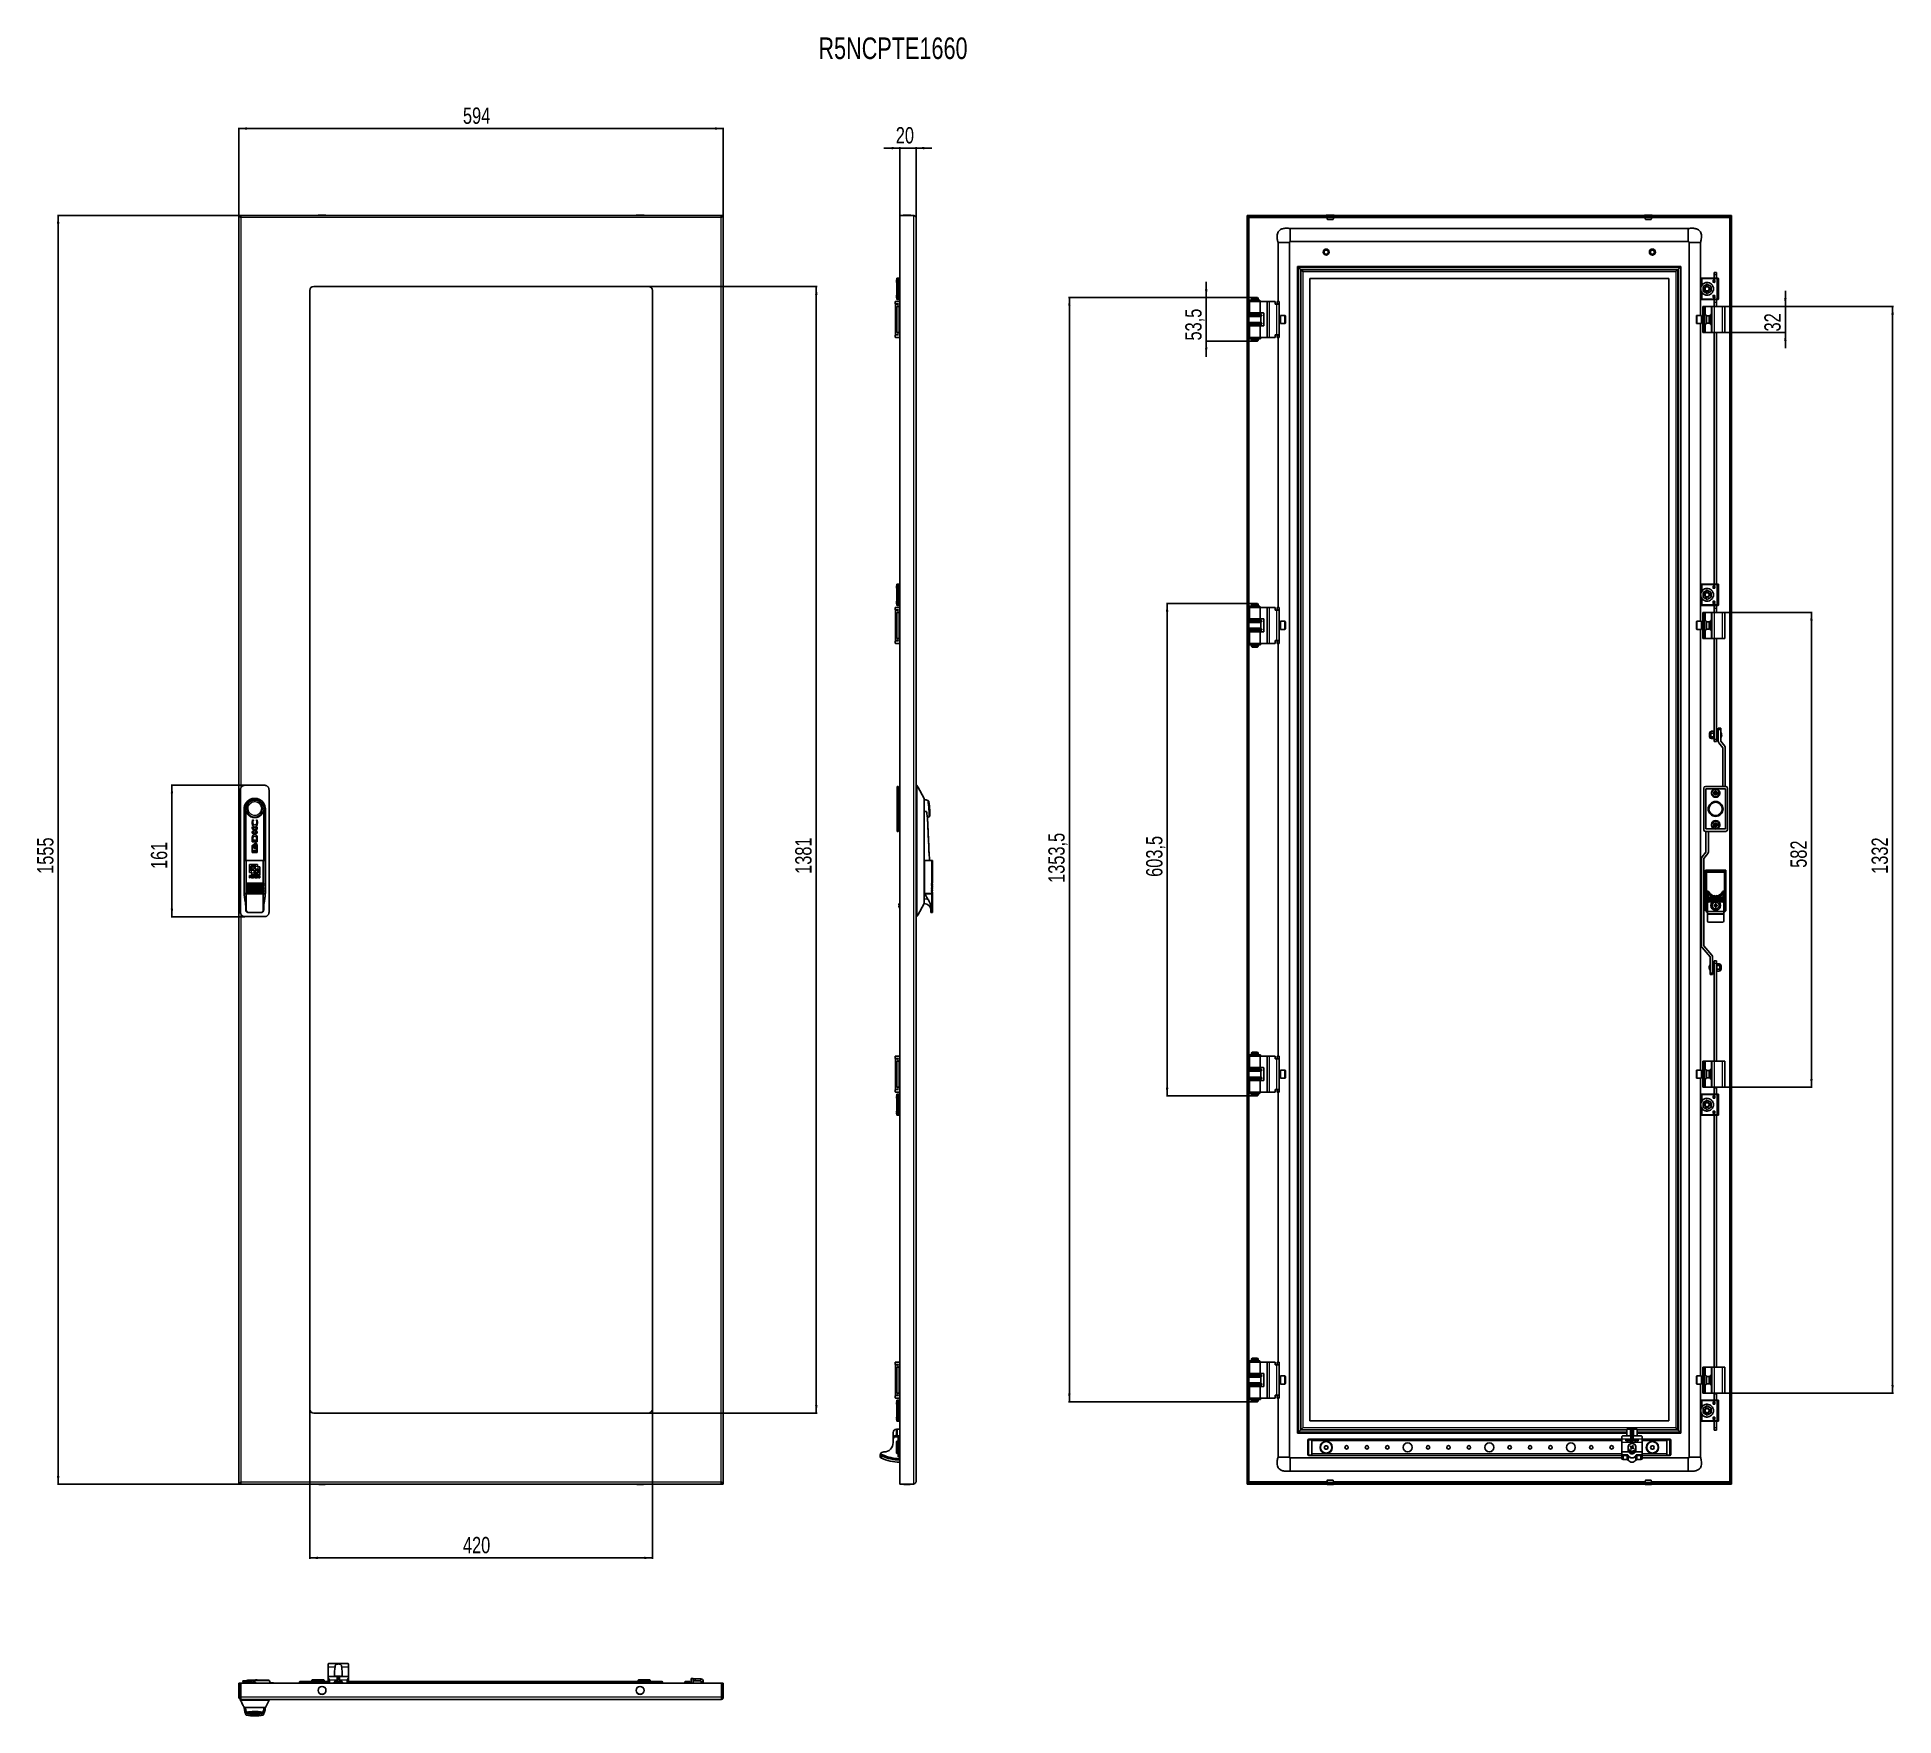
# Model space of a CAD drawing. Header units: millimetres. Extents: x -560 to 1716, y -1079 to 978.
import ezdxf

# ---------------------------------------------------------------- set-up
doc = ezdxf.new("R2010")
doc.units = ezdxf.units.MM
doc.layers.add('FORMAT', color=7, linetype='Continuous')
doc.styles.add('SLDTEXTSTYLE0', font='TXT', dxfattribs={"width": 0.75})
doc.dimstyles.new('SLDDIMSTYLE0', dxfattribs={"dimtxt": 20, "dimasz": 10, "dimexe": 0, "dimexo": 0.0625, "dimgap": 5, "dimtad": 2, "dimdec": 1, "dimrnd": 1e-09, "dimzin": 12, "dimdsep": 46, "dimtxsty": 'SLDTEXTSTYLE0', "dimsah": 1, "dimcen": 0.09, "dimadec": 0, "dimazin": 3, "dimtfac": 1, "dimtofl": 0, "dimtmove": 0, "dimatfit": 3, "dimfxl": 0, "dimfrac": 2, "dimtolj": 1, "dimtzin": 12, "dimarcsym": 0})
doc.dimstyles.new('SLDDIMSTYLE1', dxfattribs={"dimtxt": 20, "dimasz": 10, "dimexe": 0, "dimexo": 0.0625, "dimgap": 5, "dimtad": 2, "dimdec": 1, "dimrnd": 1e-09, "dimzin": 12, "dimdsep": 46, "dimtxsty": 'SLDTEXTSTYLE0', "dimsah": 1, "dimcen": 0.09, "dimadec": 0, "dimazin": 3, "dimtfac": 1, "dimtmove": 0, "dimatfit": 0, "dimfxl": 0, "dimfrac": 2, "dimtolj": 1, "dimtzin": 12, "dimarcsym": 0})

msp = doc.modelspace()

# ---------------------------------------------------------------- texts
at = {"layer": 'FORMAT', "insert": (397.62, 978.05), "char_height": 26.4583, "attachment_point": 1, "style": 'SLDTEXTSTYLE0'}
msp.add_mtext('R5NCPTE1660', dxfattribs=at)

# ---------------------------------------------------------------- blocks, each defined once
blk = doc.blocks.new('_D')
at = {"layer": 'FORMAT'}
for p, q in [((-313, 760), (-313, 867.4)), ((-313, 866.4), (281, 866.4)), ((281, 760), (281, 867.4))]:
    blk.add_line(p, q, dxfattribs=at)
for points in [[(-313, 866.4), (-303, 864.9), (-303, 868)], [(281, 866.4), (271, 868), (271, 864.9)]]:
    blk.add_solid(points, dxfattribs=at)
at = {"layer": 'FORMAT', "insert": (-38.2, 892.2), "char_height": 20, "attachment_point": 1, "style": 'SLDTEXTSTYLE0'}
blk.add_mtext('594', dxfattribs=at)
blk = doc.blocks.new('_D_1')
at = {"layer": 'FORMAT'}
for p, q in [((-313, 759.9), (-535.5, 759.9)), ((-534.5, -795.1), (-534.5, 759.9)), ((-313, -795.1), (-535.5, -795.1))]:
    blk.add_line(p, q, dxfattribs=at)
for points in [[(-534.5, 759.9), (-536.1, 749.9), (-533, 749.9)], [(-534.5, -795.1), (-533, -785.1), (-536.1, -785.1)]]:
    blk.add_solid(points, dxfattribs=at)
at = {"layer": 'FORMAT', "insert": (-560.3, -47.1), "char_height": 20, "attachment_point": 1, "rotation": 90, "style": 'SLDTEXTSTYLE0'}
blk.add_mtext('1555', dxfattribs=at)
blk = doc.blocks.new('_D_2')
at = {"layer": 'FORMAT'}
for p, q in [((-226, -703.1), (-226, -886.6)), ((194, -703.1), (194, -886.6)), ((-226, -885.6), (194, -885.6))]:
    blk.add_line(p, q, dxfattribs=at)
for points in [[(-226, -885.6), (-216, -887.1), (-216, -884)], [(194, -885.6), (184, -884), (184, -887.1)]]:
    blk.add_solid(points, dxfattribs=at)
at = {"layer": 'FORMAT', "insert": (-38.2, -859.8), "char_height": 20, "attachment_point": 1, "style": 'SLDTEXTSTYLE0'}
blk.add_mtext('420', dxfattribs=at)
blk = doc.blocks.new('_D_3')
at = {"layer": 'FORMAT'}
for p, q in [((189, 672.9), (396, 672.9)), ((395, -708.1), (395, 672.9)), ((189, -708.1), (396, -708.1))]:
    blk.add_line(p, q, dxfattribs=at)
for points in [[(395, 672.9), (393.5, 662.9), (396.6, 662.9)], [(395, -708.1), (396.6, -698.1), (393.5, -698.1)]]:
    blk.add_solid(points, dxfattribs=at)
at = {"layer": 'FORMAT', "insert": (369.2, -47.1), "char_height": 20, "attachment_point": 1, "rotation": 90, "style": 'SLDTEXTSTYLE0'}
blk.add_mtext('1381', dxfattribs=at)
blk = doc.blocks.new('_D_4')
at = {"layer": 'FORMAT'}
for p, q in [((-305.5, 61.4), (-396, 61.4)), ((-395, 61.4), (-395, -99.6)), ((-305.5, -99.6), (-396, -99.6))]:
    blk.add_line(p, q, dxfattribs=at)
for points in [[(-395, 61.4), (-396.5, 51.4), (-393.5, 51.4)], [(-395, -99.6), (-393.5, -89.6), (-396.5, -89.6)]]:
    blk.add_solid(points, dxfattribs=at)
at = {"layer": 'FORMAT', "insert": (-420.8, -41.2), "char_height": 20, "attachment_point": 1, "rotation": 90, "style": 'SLDTEXTSTYLE0'}
blk.add_mtext('161', dxfattribs=at)
blk = doc.blocks.new('_D_5')
at = {"layer": 'FORMAT'}
for p, q in [((497.3, 842.4), (478, 842.4)), ((497.3, 760), (497.3, 843.4)), ((497.3, 842.4), (517.3, 842.4)), ((517.3, 757.4), (517.3, 843.4)), ((517.3, 842.4), (536.5, 842.4))]:
    blk.add_line(p, q, dxfattribs=at)
for points in [[(497.3, 842.4), (487.3, 844), (487.3, 840.9)], [(517.3, 842.4), (527.3, 840.9), (527.3, 844)]]:
    blk.add_solid(points, dxfattribs=at)
at = {"layer": 'FORMAT', "insert": (492.5, 868.2), "char_height": 20, "attachment_point": 1, "style": 'SLDTEXTSTYLE0'}
blk.add_mtext('20', dxfattribs=at)
blk = doc.blocks.new('_D_6')
at = {"layer": 'FORMAT'}
for p, q in [((929.2, 659.2), (704.3, 659.2)), ((705.3, -694.3), (705.3, 659.2)), ((929.2, -694.3), (704.3, -694.3))]:
    blk.add_line(p, q, dxfattribs=at)
for points in [[(705.3, 659.2), (703.8, 649.2), (706.8, 649.2)], [(705.3, -694.3), (706.8, -684.3), (703.8, -684.3)]]:
    blk.add_solid(points, dxfattribs=at)
at = {"layer": 'FORMAT', "insert": (679.5, -58.2), "char_height": 20, "attachment_point": 1, "rotation": 90, "style": 'SLDTEXTSTYLE0'}
blk.add_mtext('1353,5', dxfattribs=at)
blk = doc.blocks.new('_D_7')
at = {"layer": 'FORMAT'}
for p, q in [((873.2, 659.2), (873.2, 678.4)), ((929.2, 659.2), (872.2, 659.2)), ((873.2, 659.2), (873.2, 605.7)), ((929.2, 605.7), (872.2, 605.7)), ((873.2, 605.7), (873.2, 586.5))]:
    blk.add_line(p, q, dxfattribs=at)
for points in [[(873.2, 659.2), (874.7, 669.2), (871.6, 669.2)], [(873.2, 605.7), (871.6, 595.7), (874.7, 595.7)]]:
    blk.add_solid(points, dxfattribs=at)
at = {"layer": 'FORMAT', "insert": (847.4, 606.6), "char_height": 20, "attachment_point": 1, "rotation": 90, "style": 'SLDTEXTSTYLE0'}
blk.add_mtext('53,5', dxfattribs=at)
blk = doc.blocks.new('_D_8')
at = {"layer": 'FORMAT'}
for p, q in [((1509.2, 648.4), (1715.7, 648.4)), ((1714.7, 648.4), (1714.7, -683.6)), ((1509.2, -683.6), (1715.7, -683.6))]:
    blk.add_line(p, q, dxfattribs=at)
for points in [[(1714.7, 648.4), (1713.1, 638.4), (1716.2, 638.4)], [(1714.7, -683.6), (1716.2, -673.6), (1713.1, -673.6)]]:
    blk.add_solid(points, dxfattribs=at)
at = {"layer": 'FORMAT', "insert": (1688.9, -47.1), "char_height": 20, "attachment_point": 1, "rotation": 90, "style": 'SLDTEXTSTYLE0'}
blk.add_mtext('1332', dxfattribs=at)
blk = doc.blocks.new('_D_9')
at = {"layer": 'FORMAT'}
for p, q in [((1583.2, 648.4), (1583.2, 667.7)), ((1509.2, 648.4), (1584.2, 648.4)), ((1583.2, 648.4), (1583.2, 616.4)), ((1509.2, 616.4), (1584.2, 616.4)), ((1583.2, 616.4), (1583.2, 597.2))]:
    blk.add_line(p, q, dxfattribs=at)
for points in [[(1583.2, 648.4), (1584.7, 658.4), (1581.6, 658.4)], [(1583.2, 616.4), (1581.6, 606.4), (1584.7, 606.4)]]:
    blk.add_solid(points, dxfattribs=at)
at = {"layer": 'FORMAT', "insert": (1557.4, 617.7), "char_height": 20, "attachment_point": 1, "rotation": 90, "style": 'SLDTEXTSTYLE0'}
blk.add_mtext('32', dxfattribs=at)
blk = doc.blocks.new('_D_10')
at = {"layer": 'FORMAT'}
for p, q in [((929.2, 284.2), (824.2, 284.2)), ((825.2, 284.2), (825.2, -319.3)), ((929.2, -319.3), (824.2, -319.3))]:
    blk.add_line(p, q, dxfattribs=at)
for points in [[(825.2, 284.2), (823.6, 274.2), (826.7, 274.2)], [(825.2, -319.3), (826.7, -309.3), (823.6, -309.3)]]:
    blk.add_solid(points, dxfattribs=at)
at = {"layer": 'FORMAT', "insert": (799.4, -50.8), "char_height": 20, "attachment_point": 1, "rotation": 90, "style": 'SLDTEXTSTYLE0'}
blk.add_mtext('603,5', dxfattribs=at)
blk = doc.blocks.new('_D_11')
at = {"layer": 'FORMAT'}
for p, q in [((1509.2, 273.4), (1616.2, 273.4)), ((1615.2, 273.4), (1615.2, -308.6)), ((1509.2, -308.6), (1616.2, -308.6))]:
    blk.add_line(p, q, dxfattribs=at)
for points in [[(1615.2, 273.4), (1613.6, 263.4), (1616.7, 263.4)], [(1615.2, -308.6), (1616.7, -298.6), (1613.6, -298.6)]]:
    blk.add_solid(points, dxfattribs=at)
at = {"layer": 'FORMAT', "insert": (1589.4, -39.7), "char_height": 20, "attachment_point": 1, "rotation": 90, "style": 'SLDTEXTSTYLE0'}
blk.add_mtext('582', dxfattribs=at)

# ---------------------------------------------------------------- dimensions: what is measured, and where the dimension line sits
at = {"layer": 'FORMAT'}
for base, p1, p2, dimstyle, picture, middle in [((281.01, 866.44), (-312.99, 759.94), (281.01, 759.94), 'SLDDIMSTYLE0', '_D', (-15.99, 866.44)), ((517.27, 842.44), (497.27, 759.94), (517.27, 757.34), 'SLDDIMSTYLE1', '_D_5', (507.27, 842.44)), ((194.01, -885.56), (-225.99, -703.06), (194.01, -703.06), 'SLDDIMSTYLE0', '_D_2', (-15.99, -885.56))]:
    dim = msp.add_linear_dim(base=base, p1=p1, p2=p2, dimstyle=dimstyle, dxfattribs=at)
    dim.commit()
    dim.dimension.update_dxf_attribs({"geometry": picture, "text_midpoint": middle, "dimtype": 160})
for base, p1, p2, dimstyle, picture, middle in [((-534.52, 759.94), (-312.99, -795.06), (-312.99, 759.94), 'SLDDIMSTYLE0', '_D_1', (-534.52, -17.56)), ((395.01, 672.94), (189.01, -708.06), (189.01, 672.94), 'SLDDIMSTYLE0', '_D_3', (395.01, -17.56)), ((873.17, 605.69), (929.25, 659.19), (929.25, 605.69), 'SLDDIMSTYLE1', '_D_7', (873.17, 632.44)), ((1583.18, 616.44), (1509.17, 648.44), (1509.17, 616.44), 'SLDDIMSTYLE1', '_D_9', (1583.18, 632.44)), ((705.31, 659.19), (929.25, -694.31), (929.25, 659.19), 'SLDDIMSTYLE0', '_D_6', (705.31, -17.56)), ((1714.68, -683.56), (1509.17, 648.44), (1509.17, -683.56), 'SLDDIMSTYLE0', '_D_8', (1714.68, -17.56)), ((825.17, -319.31), (929.25, 284.19), (929.25, -319.31), 'SLDDIMSTYLE0', '_D_10', (825.17, -17.56)), ((1615.18, -308.56), (1509.17, 273.44), (1509.17, -308.56), 'SLDDIMSTYLE0', '_D_11', (1615.18, -17.56)), ((-395, -99.56), (-305.49, 61.44), (-305.49, -99.56), 'SLDDIMSTYLE0', '_D_4', (-395, -19.06))]:
    dim = msp.add_linear_dim(base=base, p1=p1, p2=p2, angle=90, dimstyle=dimstyle, dxfattribs=at)
    dim.commit()
    dim.dimension.update_dxf_attribs({"geometry": picture, "text_midpoint": middle, "dimtype": 160})

# ---------------------------------------------------------------- linework, layer by layer
at = {"color": 7, "linetype": 'Continuous', "lineweight": 25}
for p, q in [((-312.99, 759.94), (-310.99, 759.94)), ((-312.99, -795.06), (-312.99, 759.94)), ((278.71, 759.94), (-310.69, 759.94)), ((-310.69, 758.21), (-310.69, 759.94)), ((278.71, 759.94), (278.71, 758.21)), ((281.01, 759.94), (279.01, 759.94)), ((281.01, -795.06), (281.01, 759.94)), ((497.27, -795.06), (497.27, 759.94)), ((514.67, 759.94), (497.27, 759.94)), ((517.27, 757.34), (517.27, 58.44)), ((923.17, 759.94), (925.17, 759.94)), ((923.17, 759.94), (923.17, -795.06)), ((925.17, 759.94), (925.17, -795.06)), ((1514.87, 759.94), (925.47, 759.94)), ((925.47, 757.94), (925.47, 759.94)), ((1514.87, 757.94), (925.47, 757.94)), ((925.77, 757.34), (925.57, 757.94)), ((1025.17, 755.33), (1021.59, 755.33)), ((1022.07, 754.94), (1028.28, 754.94)), ((1028.76, 755.33), (1025.17, 755.33)), ((1418.76, 755.33), (1411.59, 755.33)), ((1412.07, 754.94), (1418.28, 754.94)), ((1514.79, 757.94), (1514.57, 757.34)), ((1514.87, 757.94), (1514.87, 759.94)), ((1517.17, 759.94), (1515.17, 759.94)), ((1515.17, -795.06), (1515.17, 759.94)), ((1517.17, -795.06), (1517.17, 759.94)), ((976.17, 743.94), (976.17, 728.1)), ((976.17, 743.94), (1464.17, 743.94)), ((961.17, 726.94), (962.15, 726.94)), ((961.17, 726.94), (961.17, 654.44)), ((962.15, 726.94), (964.61, 726.94)), ((964.61, 726.94), (968.17, 726.94)), ((968.17, 726.94), (971.74, 726.94)), ((975.17, 726.94), (975.17, -762.06)), ((976.17, 727.94), (1464.17, 727.94)), ((1465.17, 726.94), (1465.17, -762.06)), ((1479.17, 726.94), (1479.17, 682.62)), ((985.17, 697.44), (985.17, -732.56)), ((985.17, 697.44), (986.17, 696.44)), ((985.17, 697.44), (1455.17, 697.44)), ((986.27, 696.34), (988.58, 694.03)), ((988.58, 694.03), (989.27, 693.34)), ((989.27, 693.34), (991.58, 691.03)), ((1448.77, 691.03), (1451.07, 693.34)), ((1451.07, 693.34), (1451.77, 694.03)), ((1451.77, 694.03), (1454.07, 696.34)), ((1454.17, 696.44), (1455.17, 697.44)), ((1455.17, 697.44), (1455.17, -732.56)), ((1495.87, 690.14), (1498.87, 690.14)), ((1495.87, 687.14), (1495.87, 690.14)), ((1495.87, 687.14), (1495.87, 682.94)), ((1498.87, 690.14), (1498.87, 687.14)), ((1498.87, 687.14), (1498.87, 682.94)), ((-225.99, 667.94), (-225.99, -703.06)), ((189.01, 672.94), (-220.99, 672.94)), ((194.01, -703.06), (194.01, 667.94)), ((493.67, 682.44), (493.67, 657.44)), ((497.27, 682.94), (495.67, 682.94)), ((1000.17, 682.44), (1440.17, 682.44)), ((1000.17, 682.44), (1000.17, -717.56)), ((1440.17, 682.44), (1440.17, -717.56)), ((1479.17, 682.44), (1479.17, 657.44)), ((1480, 673.07), (1481.51, 675.33)), ((1481.51, 664.56), (1480, 666.82)), ((1499.17, 682.94), (1481.17, 682.94)), ((1487.17, 675.66), (1482.22, 672.8)), ((1482.22, 672.8), (1482.22, 670.94)), ((1482.22, 670.94), (1484.19, 670.94)), ((1482.22, 668.94), (1482.22, 670.94)), ((1482.22, 668.94), (1482.22, 667.08)), ((1482.22, 668.94), (1484.19, 668.94)), ((1482.22, 667.08), (1487.17, 664.23)), ((1484.88, 670.94), (1484.19, 670.94)), ((1484.19, 668.94), (1484.88, 668.94)), ((1492.12, 672.8), (1487.17, 675.66)), ((1487.17, 664.23), (1492.12, 667.08)), ((1490.16, 670.94), (1489.47, 670.94)), ((1489.47, 668.94), (1490.16, 668.94)), ((1490.16, 670.94), (1492.12, 670.94)), ((1490.16, 668.94), (1492.12, 668.94)), ((1492.12, 670.94), (1492.12, 672.8)), ((1492.12, 670.94), (1492.12, 668.94)), ((1492.12, 667.08), (1492.12, 668.94)), ((1494.62, 679.9), (1494.62, 678.03)), ((1494.62, 659.98), (1494.62, 661.85)), ((1495.07, 678.03), (1495.07, 678.31)), ((1495.07, 661.85), (1495.07, 661.57)), ((1495.15, 679.65), (1495.15, 679.87)), ((1495.53, 679.65), (1495.15, 679.65)), ((1495.15, 679.29), (1495.57, 679.29)), ((1495.15, 678.71), (1495.15, 679.29)), ((1495.15, 660.59), (1495.15, 661.18)), ((1495.57, 660.59), (1495.15, 660.59)), ((1495.53, 660.24), (1495.15, 660.24)), ((1495.15, 660.24), (1495.15, 660.02)), ((1499.77, 682.94), (1499.52, 682.94)), ((1501.17, 657.44), (1501.17, 682.44)), ((491.72, 653.94), (491.72, 651.94)), ((497.27, 654.44), (492.22, 654.44)), ((492.22, 651.44), (495.72, 651.44)), ((492.22, 651.44), (492.22, 651.14)), ((492.22, 613.74), (492.22, 651.14)), ((492.22, 651.14), (495.22, 651.14)), ((493.77, 648.44), (496.77, 648.44)), ((493.77, 616.44), (493.77, 648.44)), ((494.72, 651.44), (494.72, 651.14)), ((495.22, 651.14), (495.72, 651.14)), ((495.67, 656.94), (497.27, 656.94)), ((495.72, 651.14), (495.72, 651.44)), ((497.27, 648.44), (496.77, 648.44)), ((925.17, 639.44), (940.17, 639.44)), ((940.17, 638.84), (925.17, 638.84)), ((925.52, 656.14), (925.52, 655.24)), ((925.52, 656.14), (938.41, 656.14)), ((925.52, 655.24), (938.41, 655.24)), ((926.22, 654.44), (926.22, 640.44)), ((926.22, 654.44), (939.12, 654.44)), ((939.12, 640.44), (926.22, 640.44)), ((929.25, 659.19), (928.67, 658.19)), ((928.67, 658.19), (928.67, 656.19)), ((936.67, 658.19), (928.67, 658.19)), ((933.43, 656.19), (928.67, 656.19)), ((928.67, 655.19), (928.67, 654.44)), ((933.43, 655.19), (928.67, 655.19)), ((928.67, 640.44), (928.67, 639.44)), ((929.17, 656.19), (929.17, 656.14)), ((929.17, 655.24), (929.17, 655.19)), ((929.25, 659.19), (936.1, 659.19)), ((936.67, 656.19), (933.43, 656.19)), ((936.67, 655.19), (933.43, 655.19)), ((936.67, 658.19), (936.1, 659.19)), ((936.17, 656.14), (936.17, 656.19)), ((936.17, 655.19), (936.17, 655.24)), ((936.67, 656.19), (936.67, 658.19)), ((936.67, 654.44), (936.67, 655.19)), ((936.67, 639.44), (936.67, 640.44)), ((938.41, 656.14), (938.5, 656.14)), ((938.41, 655.24), (938.5, 655.24)), ((938.5, 655.24), (938.5, 656.14)), ((938.5, 656.14), (938.71, 656.14)), ((938.5, 655.24), (938.71, 655.24)), ((938.71, 655.24), (938.71, 656.14)), ((939.12, 640.44), (939.12, 654.44)), ((947.22, 654.44), (939.12, 654.44)), ((939.12, 640.44), (943.22, 640.44)), ((940.17, 638.84), (940.17, 639.44)), ((940.87, 638.16), (940.17, 638.84)), ((943.72, 639.94), (943.72, 624.94)), ((947.72, 654.44), (947.22, 654.44)), ((947.72, 654.44), (950.72, 654.44)), ((947.72, 610.44), (947.72, 654.44)), ((957.72, 654.44), (950.72, 654.44)), ((957.72, 654.44), (957.72, 651.14)), ((957.72, 651.14), (959.72, 651.14)), ((959.72, 651.14), (962.72, 651.14)), ((960.22, 654.44), (962.72, 654.44)), ((960.22, 653.94), (960.22, 654.44)), ((960.22, 653.94), (960.22, 651.94)), ((960.22, 651.44), (960.22, 651.94)), ((962.72, 651.44), (960.22, 651.44)), ((960.22, 651.44), (960.22, 651.14)), ((962.72, 654.44), (962.72, 653.94)), ((962.72, 653.94), (962.72, 651.94)), ((962.72, 651.94), (962.72, 651.44)), ((962.72, 651.14), (962.72, 651.44)), ((962.72, 613.74), (962.72, 651.14)), ((969.62, 637.44), (964.22, 637.44)), ((964.22, 637.44), (964.22, 627.44)), ((1480.17, 637.44), (1474.77, 637.44)), ((1479.17, 657.27), (1479.17, 637.44)), ((1480.17, 629.88), (1480.17, 637.44)), ((1481.17, 656.94), (1499.17, 656.94)), ((1482.17, 637.44), (1481.67, 637.44)), ((1481.67, 637.44), (1481.67, 636.23)), ((1482.17, 648.44), (1484.17, 648.44)), ((1482.17, 647.44), (1482.17, 648.44)), ((1482.17, 646.44), (1482.17, 647.44)), ((1482.17, 645.44), (1482.17, 646.44)), ((1484.17, 645.44), (1482.17, 645.44)), ((1482.17, 645.44), (1482.17, 644.94)), ((1484.17, 644.94), (1482.17, 644.94)), ((1482.17, 644.94), (1482.17, 619.94)), ((1484.17, 648.44), (1484.17, 647.44)), ((1485.17, 648.44), (1484.17, 648.44)), ((1484.17, 646.44), (1484.17, 647.44)), ((1484.17, 646.44), (1484.17, 645.44)), ((1484.17, 645.44), (1484.17, 644.94)), ((1484.17, 644.94), (1484.17, 619.94)), ((1484.17, 638.44), (1485.17, 638.44)), ((1485.17, 648.44), (1492.17, 648.44)), ((1485.87, 638.44), (1485.17, 638.44)), ((1485.87, 638.44), (1485.87, 637.99)), ((1491.47, 626.44), (1491.47, 638.44)), ((1492.17, 638.44), (1491.47, 638.44)), ((1493.17, 648.44), (1492.17, 648.44)), ((1492.17, 638.44), (1493.17, 638.44)), ((1493.17, 648.44), (1496.17, 648.44)), ((1493.17, 616.44), (1493.17, 648.44)), ((1495.87, 657.03), (1495.87, 653.64)), ((1495.87, 653.64), (1495.87, 648.44)), ((1506.17, 648.44), (1496.17, 648.44)), ((1498.87, 657.03), (1498.87, 653.64)), ((1498.87, 653.64), (1498.87, 648.44)), ((1499.52, 656.94), (1499.77, 656.94)), ((1506.17, 648.44), (1509.17, 648.44)), ((1509.17, 616.44), (1509.17, 648.44)), ((496.77, 616.44), (493.77, 616.44)), ((496.77, 616.44), (497.27, 616.44)), ((940.17, 636.04), (925.17, 636.04)), ((940.17, 628.84), (925.17, 628.84)), ((940.17, 626.04), (925.17, 626.04)), ((925.17, 625.44), (940.17, 625.44)), ((926.22, 624.44), (926.22, 610.44)), ((926.22, 624.44), (939.12, 624.44)), ((928.67, 625.44), (928.67, 624.44)), ((936.67, 624.44), (936.67, 625.44)), ((939.12, 610.44), (939.12, 624.44)), ((943.22, 624.44), (939.12, 624.44)), ((940.17, 636.04), (940.87, 636.73)), ((940.17, 628.84), (940.17, 636.04)), ((940.87, 628.16), (940.17, 628.84)), ((940.17, 626.04), (940.87, 626.73)), ((940.17, 625.44), (940.17, 626.04)), ((963.97, 635.44), (962.72, 635.44)), ((962.72, 629.44), (963.97, 629.44)), ((964.22, 627.44), (969.62, 627.44)), ((970.22, 636.84), (970.22, 628.04)), ((1474.17, 630.19), (1474.17, 636.84)), ((1474.17, 628.04), (1474.17, 630.19)), ((1474.77, 627.44), (1480.17, 627.44)), ((1479.17, 627.44), (1479.17, 307.62)), ((1480.17, 627.44), (1480.17, 629.88)), ((1481.67, 635.44), (1480.42, 635.44)), ((1480.42, 629.44), (1481.67, 629.44)), ((1481.67, 636.23), (1481.67, 627.44)), ((1481.67, 627.44), (1482.17, 627.44)), ((1484.17, 619.94), (1482.17, 619.94)), ((1482.17, 619.94), (1482.17, 619.44)), ((1482.17, 619.44), (1484.17, 619.44)), ((1482.17, 618.44), (1482.17, 619.44)), ((1482.17, 617.44), (1482.17, 618.44)), ((1482.17, 616.44), (1482.17, 617.44)), ((1484.17, 616.44), (1482.17, 616.44)), ((1485.17, 626.44), (1484.17, 626.44)), ((1484.17, 619.94), (1484.17, 619.44)), ((1484.17, 619.44), (1484.17, 618.44)), ((1484.17, 617.44), (1484.17, 618.44)), ((1484.17, 617.44), (1484.17, 616.44)), ((1484.17, 616.44), (1485.17, 616.44)), ((1485.17, 626.44), (1485.87, 626.44)), ((1492.17, 616.44), (1485.17, 616.44)), ((1485.87, 626.89), (1485.87, 626.44)), ((1489.81, 636.94), (1486.67, 636.94)), ((1486.67, 627.94), (1486.67, 636.94)), ((1486.67, 627.94), (1489.81, 627.94)), ((1490.67, 636.44), (1489.81, 636.94)), ((1489.81, 627.94), (1489.81, 636.94)), ((1489.81, 627.94), (1490.67, 628.44)), ((1490.67, 628.44), (1490.67, 636.44)), ((1491.47, 626.44), (1492.17, 626.44)), ((1493.17, 626.44), (1492.17, 626.44)), ((1492.17, 616.44), (1493.17, 616.44)), ((1496.17, 616.44), (1493.17, 616.44)), ((1495.87, 616.44), (1495.87, 307.94)), ((1496.17, 616.44), (1506.17, 616.44)), ((1498.87, 616.44), (1498.87, 307.94)), ((1509.17, 616.44), (1506.17, 616.44)), ((491.72, 612.94), (491.72, 610.94)), ((495.22, 613.74), (492.22, 613.74)), ((492.22, 613.74), (492.22, 613.44)), ((495.72, 613.44), (492.22, 613.44)), ((492.22, 610.44), (497.27, 610.44)), ((494.72, 613.74), (494.72, 613.44)), ((495.72, 613.74), (495.22, 613.74)), ((495.72, 613.44), (495.72, 613.74)), ((925.52, 609.64), (925.52, 608.74)), ((925.52, 609.64), (929.52, 609.64)), ((925.52, 608.74), (929.52, 608.74)), ((939.12, 610.44), (926.22, 610.44)), ((928.67, 610.44), (928.67, 609.69)), ((933.43, 609.69), (928.67, 609.69)), ((928.67, 608.69), (928.67, 606.69)), ((933.43, 608.69), (928.67, 608.69)), ((928.67, 606.69), (929.25, 605.69)), ((928.67, 606.69), (933.43, 606.69)), ((929.17, 609.69), (929.17, 609.64)), ((929.17, 608.74), (929.17, 608.69)), ((933.32, 605.69), (929.25, 605.69)), ((929.52, 609.64), (930.17, 609.64)), ((929.52, 608.74), (930.17, 608.74)), ((930.17, 609.64), (930.51, 609.64)), ((930.17, 608.74), (930.51, 608.74)), ((930.51, 608.74), (930.51, 609.64)), ((930.51, 609.64), (930.51, 609.64)), ((930.51, 608.74), (930.51, 608.74)), ((936.1, 605.69), (933.32, 605.69)), ((936.67, 609.69), (933.43, 609.69)), ((936.67, 608.69), (933.43, 608.69)), ((933.43, 606.69), (936.67, 606.69)), ((935.6, 609.64), (935.6, 608.74)), ((935.6, 609.64), (935.62, 609.64)), ((935.6, 608.74), (935.62, 608.74)), ((935.62, 609.64), (936.92, 609.64)), ((935.62, 608.74), (936.92, 608.74)), ((936.1, 605.69), (936.67, 606.69)), ((936.17, 609.64), (936.17, 609.69)), ((936.17, 608.69), (936.17, 608.74)), ((936.67, 609.69), (936.67, 610.44)), ((936.67, 606.69), (936.67, 608.69)), ((936.92, 609.64), (937.64, 609.64)), ((936.92, 608.74), (937.64, 608.74)), ((937.64, 609.64), (939.82, 609.64)), ((937.64, 608.74), (939.82, 608.74)), ((939.12, 610.44), (947.22, 610.44)), ((939.82, 608.74), (939.82, 609.64)), ((947.22, 610.44), (947.72, 610.44)), ((950.72, 610.44), (947.72, 610.44)), ((950.72, 610.44), (957.72, 610.44)), ((957.72, 613.74), (959.72, 613.74)), ((957.72, 613.74), (957.72, 610.44)), ((962.72, 613.74), (959.72, 613.74)), ((960.22, 613.74), (960.22, 613.44)), ((960.22, 613.44), (962.72, 613.44)), ((960.22, 612.94), (960.22, 613.44)), ((960.22, 612.94), (960.22, 610.94)), ((960.22, 610.44), (960.22, 610.94)), ((962.72, 610.44), (960.22, 610.44)), ((961.17, 610.44), (961.17, 279.44)), ((962.72, 613.44), (962.72, 613.74)), ((962.72, 613.44), (962.72, 612.94)), ((962.72, 612.94), (962.72, 610.94)), ((962.72, 610.94), (962.72, 610.44)), ((493.67, 307.44), (493.67, 282.44)), ((497.27, 307.94), (495.67, 307.94)), ((1479.17, 307.44), (1479.17, 282.44)), ((1480, 298.07), (1481.51, 300.33)), ((1499.17, 307.94), (1481.17, 307.94)), ((1487.17, 300.66), (1482.22, 297.8)), ((1482.22, 297.8), (1482.22, 295.94)), ((1492.12, 297.8), (1487.17, 300.66)), ((1492.12, 295.94), (1492.12, 297.8)), ((1494.62, 304.9), (1494.62, 303.03)), ((1495.07, 303.03), (1495.07, 303.31)), ((1495.15, 304.65), (1495.15, 304.87)), ((1495.53, 304.65), (1495.15, 304.65)), ((1495.15, 304.29), (1495.57, 304.29)), ((1495.15, 303.71), (1495.15, 304.29)), ((1499.77, 307.94), (1499.52, 307.94)), ((1501.17, 282.44), (1501.17, 307.44)), ((491.72, 278.94), (491.72, 276.94)), ((497.27, 279.44), (492.22, 279.44)), ((492.22, 276.44), (495.72, 276.44)), ((492.22, 276.44), (492.22, 276.14)), ((492.22, 238.74), (492.22, 276.14)), ((492.22, 276.14), (495.22, 276.14)), ((493.77, 273.44), (496.77, 273.44)), ((493.77, 241.44), (493.77, 273.44)), ((494.72, 276.44), (494.72, 276.14)), ((495.22, 276.14), (495.72, 276.14)), ((495.67, 281.94), (497.27, 281.94)), ((495.72, 276.14), (495.72, 276.44)), ((497.27, 273.44), (496.77, 273.44)), ((925.52, 281.14), (925.52, 280.24)), ((925.52, 281.14), (938.41, 281.14)), ((925.52, 280.24), (938.41, 280.24)), ((926.22, 279.44), (926.22, 265.44)), ((926.22, 279.44), (939.12, 279.44)), ((929.25, 284.19), (928.67, 283.19)), ((928.67, 283.19), (928.67, 281.19)), ((936.67, 283.19), (928.67, 283.19)), ((933.43, 281.19), (928.67, 281.19)), ((928.67, 280.19), (928.67, 279.44)), ((933.43, 280.19), (928.67, 280.19)), ((929.17, 281.19), (929.17, 281.14)), ((929.17, 280.24), (929.17, 280.19)), ((929.25, 284.19), (936.1, 284.19)), ((936.67, 281.19), (933.43, 281.19)), ((936.67, 280.19), (933.43, 280.19)), ((936.67, 283.19), (936.1, 284.19)), ((936.17, 281.14), (936.17, 281.19)), ((936.17, 280.19), (936.17, 280.24)), ((936.67, 281.19), (936.67, 283.19)), ((936.67, 279.44), (936.67, 280.19)), ((938.41, 281.14), (938.5, 281.14)), ((938.41, 280.24), (938.5, 280.24)), ((938.5, 280.24), (938.5, 281.14)), ((938.5, 281.14), (938.71, 281.14)), ((938.5, 280.24), (938.71, 280.24)), ((938.71, 280.24), (938.71, 281.14)), ((939.12, 265.44), (939.12, 279.44)), ((947.22, 279.44), (939.12, 279.44)), ((947.72, 279.44), (947.22, 279.44)), ((947.72, 279.44), (950.72, 279.44)), ((947.72, 235.44), (947.72, 279.44)), ((957.72, 279.44), (950.72, 279.44)), ((957.72, 279.44), (957.72, 276.14)), ((957.72, 276.14), (959.72, 276.14)), ((959.72, 276.14), (962.72, 276.14)), ((960.22, 279.44), (962.72, 279.44)), ((960.22, 278.94), (960.22, 279.44)), ((960.22, 278.94), (960.22, 276.94)), ((960.22, 276.44), (960.22, 276.94)), ((962.72, 276.44), (960.22, 276.44)), ((960.22, 276.44), (960.22, 276.14)), ((962.72, 279.44), (962.72, 278.94)), ((962.72, 278.94), (962.72, 276.94)), ((962.72, 276.94), (962.72, 276.44)), ((962.72, 276.14), (962.72, 276.44)), ((962.72, 238.74), (962.72, 276.14)), ((1479.17, 282.27), (1479.17, 262.44)), ((1481.51, 289.56), (1480, 291.82)), ((1481.17, 281.94), (1499.17, 281.94)), ((1482.17, 273.44), (1484.17, 273.44)), ((1482.17, 272.44), (1482.17, 273.44)), ((1482.22, 295.94), (1484.19, 295.94)), ((1482.22, 293.94), (1482.22, 295.94)), ((1482.22, 293.94), (1482.22, 292.08)), ((1482.22, 293.94), (1484.19, 293.94)), ((1482.22, 292.08), (1487.17, 289.23)), ((1484.17, 273.44), (1484.17, 272.44)), ((1485.17, 273.44), (1484.17, 273.44)), ((1484.88, 295.94), (1484.19, 295.94)), ((1484.19, 293.94), (1484.88, 293.94)), ((1485.17, 273.44), (1492.17, 273.44)), ((1487.17, 289.23), (1492.12, 292.08)), ((1490.16, 295.94), (1489.47, 295.94)), ((1489.47, 293.94), (1490.16, 293.94)), ((1490.16, 295.94), (1492.12, 295.94)), ((1490.16, 293.94), (1492.12, 293.94)), ((1492.12, 295.94), (1492.12, 293.94)), ((1492.12, 292.08), (1492.12, 293.94)), ((1493.17, 273.44), (1492.17, 273.44)), ((1493.17, 273.44), (1496.17, 273.44)), ((1493.17, 241.44), (1493.17, 273.44)), ((1494.62, 284.98), (1494.62, 286.85)), ((1495.07, 286.85), (1495.07, 286.57)), ((1495.15, 285.59), (1495.15, 286.18)), ((1495.57, 285.59), (1495.15, 285.59)), ((1495.53, 285.24), (1495.15, 285.24)), ((1495.15, 285.24), (1495.15, 285.02)), ((1495.87, 282.03), (1495.87, 278.64)), ((1495.87, 278.64), (1495.87, 273.44)), ((1506.17, 273.44), (1496.17, 273.44)), ((1498.87, 282.03), (1498.87, 278.64)), ((1498.87, 278.64), (1498.87, 273.44)), ((1499.52, 281.94), (1499.77, 281.94)), ((1506.17, 273.44), (1509.17, 273.44)), ((1509.17, 241.44), (1509.17, 273.44)), ((925.17, 264.44), (940.17, 264.44)), ((940.17, 263.84), (925.17, 263.84)), ((940.17, 261.04), (925.17, 261.04)), ((940.17, 253.84), (925.17, 253.84)), ((940.17, 251.04), (925.17, 251.04)), ((925.17, 250.44), (940.17, 250.44)), ((939.12, 265.44), (926.22, 265.44)), ((928.67, 265.44), (928.67, 264.44)), ((928.67, 250.44), (928.67, 249.44)), ((936.67, 264.44), (936.67, 265.44)), ((936.67, 249.44), (936.67, 250.44)), ((939.12, 265.44), (943.22, 265.44)), ((940.17, 263.84), (940.17, 264.44)), ((940.87, 263.16), (940.17, 263.84)), ((940.17, 261.04), (940.87, 261.73)), ((940.17, 253.84), (940.17, 261.04)), ((940.87, 253.16), (940.17, 253.84)), ((940.17, 251.04), (940.87, 251.73)), ((940.17, 250.44), (940.17, 251.04)), ((943.72, 264.94), (943.72, 249.94)), ((963.97, 260.44), (962.72, 260.44)), ((962.72, 254.44), (963.97, 254.44)), ((969.62, 262.44), (964.22, 262.44)), ((964.22, 262.44), (964.22, 252.44)), ((964.22, 252.44), (969.62, 252.44)), ((970.22, 261.84), (970.22, 253.04)), ((1474.17, 255.19), (1474.17, 261.84)), ((1474.17, 253.04), (1474.17, 255.19)), ((1480.17, 262.44), (1474.77, 262.44)), ((1474.77, 252.44), (1480.17, 252.44)), ((1479.17, 252.44), (1479.17, -287.56)), ((1480.17, 254.88), (1480.17, 262.44)), ((1480.17, 252.44), (1480.17, 254.88)), ((1481.67, 260.44), (1480.42, 260.44)), ((1480.42, 254.44), (1481.67, 254.44)), ((1482.17, 262.44), (1481.67, 262.44)), ((1481.67, 262.44), (1481.67, 261.23)), ((1481.67, 261.23), (1481.67, 252.44)), ((1481.67, 252.44), (1482.17, 252.44)), ((1482.17, 271.44), (1482.17, 272.44)), ((1482.17, 270.44), (1482.17, 271.44)), ((1484.17, 270.44), (1482.17, 270.44)), ((1482.17, 270.44), (1482.17, 269.94)), ((1484.17, 269.94), (1482.17, 269.94)), ((1482.17, 269.94), (1482.17, 244.94)), ((1484.17, 271.44), (1484.17, 272.44)), ((1484.17, 271.44), (1484.17, 270.44)), ((1484.17, 270.44), (1484.17, 269.94)), ((1484.17, 269.94), (1484.17, 244.94)), ((1484.17, 263.44), (1485.17, 263.44)), ((1485.17, 251.44), (1484.17, 251.44)), ((1485.87, 263.44), (1485.17, 263.44)), ((1485.17, 251.44), (1485.87, 251.44)), ((1485.87, 263.44), (1485.87, 262.99)), ((1485.87, 251.89), (1485.87, 251.44)), ((1489.81, 261.94), (1486.67, 261.94)), ((1486.67, 252.94), (1486.67, 261.94)), ((1486.67, 252.94), (1489.81, 252.94)), ((1490.67, 261.44), (1489.81, 261.94)), ((1489.81, 252.94), (1489.81, 261.94)), ((1489.81, 252.94), (1490.67, 253.44)), ((1490.67, 253.44), (1490.67, 261.44)), ((1491.47, 251.44), (1491.47, 263.44)), ((1492.17, 263.44), (1491.47, 263.44)), ((1491.47, 251.44), (1492.17, 251.44)), ((1492.17, 263.44), (1493.17, 263.44)), ((1493.17, 251.44), (1492.17, 251.44)), ((491.72, 237.94), (491.72, 235.94)), ((495.22, 238.74), (492.22, 238.74)), ((492.22, 238.74), (492.22, 238.44)), ((495.72, 238.44), (492.22, 238.44)), ((492.22, 235.44), (497.27, 235.44)), ((496.77, 241.44), (493.77, 241.44)), ((494.72, 238.74), (494.72, 238.44)), ((495.72, 238.74), (495.22, 238.74)), ((495.72, 238.44), (495.72, 238.74)), ((496.77, 241.44), (497.27, 241.44)), ((925.52, 234.64), (925.52, 233.74)), ((925.52, 234.64), (929.52, 234.64)), ((925.52, 233.74), (929.52, 233.74)), ((926.22, 249.44), (926.22, 235.44)), ((926.22, 249.44), (939.12, 249.44)), ((939.12, 235.44), (926.22, 235.44)), ((928.67, 235.44), (928.67, 234.69)), ((933.43, 234.69), (928.67, 234.69)), ((928.67, 233.69), (928.67, 231.69)), ((933.43, 233.69), (928.67, 233.69)), ((928.67, 231.69), (929.25, 230.69)), ((928.67, 231.69), (933.43, 231.69)), ((929.17, 234.69), (929.17, 234.64)), ((929.17, 233.74), (929.17, 233.69)), ((933.32, 230.69), (929.25, 230.69)), ((929.52, 234.64), (930.17, 234.64)), ((929.52, 233.74), (930.17, 233.74)), ((930.17, 234.64), (930.51, 234.64)), ((930.17, 233.74), (930.51, 233.74)), ((930.51, 233.74), (930.51, 234.64)), ((930.51, 234.64), (930.51, 234.64)), ((930.51, 233.74), (930.51, 233.74)), ((936.1, 230.69), (933.32, 230.69)), ((936.67, 234.69), (933.43, 234.69)), ((936.67, 233.69), (933.43, 233.69)), ((933.43, 231.69), (936.67, 231.69)), ((935.6, 234.64), (935.6, 233.74)), ((935.6, 234.64), (935.62, 234.64)), ((935.6, 233.74), (935.62, 233.74)), ((935.62, 234.64), (936.92, 234.64)), ((935.62, 233.74), (936.92, 233.74)), ((936.1, 230.69), (936.67, 231.69)), ((936.17, 234.64), (936.17, 234.69)), ((936.17, 233.69), (936.17, 233.74)), ((936.67, 234.69), (936.67, 235.44)), ((936.67, 231.69), (936.67, 233.69)), ((936.92, 234.64), (937.64, 234.64)), ((936.92, 233.74), (937.64, 233.74)), ((937.64, 234.64), (939.82, 234.64)), ((937.64, 233.74), (939.82, 233.74)), ((939.12, 235.44), (939.12, 249.44)), ((943.22, 249.44), (939.12, 249.44)), ((939.12, 235.44), (947.22, 235.44)), ((939.82, 233.74), (939.82, 234.64)), ((947.22, 235.44), (947.72, 235.44)), ((950.72, 235.44), (947.72, 235.44)), ((950.72, 235.44), (957.72, 235.44)), ((957.72, 238.74), (959.72, 238.74)), ((957.72, 238.74), (957.72, 235.44)), ((962.72, 238.74), (959.72, 238.74)), ((960.22, 238.74), (960.22, 238.44)), ((960.22, 238.44), (962.72, 238.44)), ((960.22, 237.94), (960.22, 238.44)), ((960.22, 237.94), (960.22, 235.94)), ((960.22, 235.44), (960.22, 235.94)), ((962.72, 235.44), (960.22, 235.44)), ((961.17, 235.44), (961.17, -270.56)), ((962.72, 238.44), (962.72, 238.74)), ((962.72, 238.44), (962.72, 237.94)), ((962.72, 237.94), (962.72, 235.94)), ((962.72, 235.94), (962.72, 235.44)), ((1484.17, 244.94), (1482.17, 244.94)), ((1482.17, 244.94), (1482.17, 244.44)), ((1482.17, 244.44), (1484.17, 244.44)), ((1482.17, 243.44), (1482.17, 244.44)), ((1482.17, 242.44), (1482.17, 243.44)), ((1482.17, 241.44), (1482.17, 242.44)), ((1484.17, 241.44), (1482.17, 241.44)), ((1484.17, 244.94), (1484.17, 244.44)), ((1484.17, 244.44), (1484.17, 243.44)), ((1484.17, 242.44), (1484.17, 243.44)), ((1484.17, 242.44), (1484.17, 241.44)), ((1484.17, 241.44), (1485.17, 241.44)), ((1492.17, 241.44), (1485.17, 241.44)), ((1492.17, 241.44), (1493.17, 241.44)), ((1496.17, 241.44), (1493.17, 241.44)), ((1495.87, 241.44), (1495.87, 118.14)), ((1496.17, 241.44), (1506.17, 241.44)), ((1498.87, 241.44), (1498.87, 118.14)), ((1509.17, 241.44), (1506.17, 241.44)), ((1490.67, 126.09), (1490.17, 125.59)), ((1490.17, 120.69), (1490.17, 125.59)), ((1490.17, 120.69), (1490.67, 120.19)), ((1491.87, 126.99), (1490.67, 126.99)), ((1490.67, 123.14), (1490.67, 126.99)), ((1490.67, 119.29), (1490.67, 123.14)), ((1490.67, 119.29), (1491.87, 119.29)), ((1492.22, 127.59), (1491.87, 126.99)), ((1491.87, 123.14), (1491.87, 126.99)), ((1491.87, 119.29), (1491.87, 123.14)), ((1491.87, 119.29), (1492.22, 118.69)), ((1495.33, 127.59), (1492.22, 127.59)), ((1495.33, 125.37), (1492.22, 125.37)), ((1495.33, 120.92), (1492.22, 120.92)), ((1495.33, 118.69), (1492.22, 118.69)), ((1495.67, 126.99), (1495.33, 127.59)), ((1495.33, 118.69), (1495.67, 119.29)), ((1495.67, 126.99), (1495.67, 119.29)), ((1495.87, 126.09), (1495.67, 126.09)), ((1495.67, 120.19), (1495.87, 120.19)), ((1495.87, 115.14), (1495.87, 118.14)), ((1498.87, 115.14), (1495.87, 115.14)), ((1500.87, 127.14), (1498.87, 127.14)), ((1498.87, 119.14), (1500.87, 119.14)), ((1498.87, 118.14), (1498.87, 115.14)), ((1500.87, 129.44), (1500.87, 131.44)), ((1500.87, 131.44), (1503.87, 131.44)), ((1500.87, 129.44), (1500.87, 115.51)), ((1503.87, 131.44), (1503.87, 129.44)), ((1503.87, 115.51), (1503.87, 129.44)), ((1508.79, 109.21), (1503.92, 115.39)), ((1501.56, 113.53), (1506.43, 107.36)), ((1506.47, 107.23), (1506.47, 59.94)), ((1509.47, 59.94), (1509.47, 107.23)), ((-310.99, 55.94), (-310.99, -94.06)), ((-281.49, 61.44), (-305.49, 61.44)), ((-275.99, -94.06), (-275.99, 55.94)), ((494.37, 57.94), (494.37, 59.94)), ((494.37, 59.94), (495.27, 59.94)), ((494.37, 6.94), (494.37, 57.94)), ((495.67, 59.54), (495.67, 57.94)), ((495.67, 59.14), (497.27, 59.14)), ((495.67, 57.94), (495.67, 6.94)), ((518.27, 61.44), (517.27, 61.44)), ((517.27, 58.44), (517.27, 55.94)), ((517.27, 55.94), (517.27, -94.06)), ((518.27, 55.94), (518.27, -94.06)), ((527.27, 45.44), (519.35, 59.53)), ((1483.17, 57.94), (1483.17, 6.94)), ((1510.17, 59.94), (1485.17, 59.94)), ((1485.67, 56.94), (1485.67, 7.94)), ((1496.07, 56.94), (1485.67, 56.94)), ((1496.97, 52.54), (1495.4, 52.54)), ((1495.77, 52.11), (1495.4, 52.54)), ((1495.77, 51.78), (1495.4, 51.34)), ((1495.4, 51.34), (1496.97, 51.34)), ((1496.97, 52.11), (1495.77, 52.11)), ((1495.77, 51.78), (1496.97, 51.78)), ((1497.07, 54.21), (1497.07, 52.64)), ((1497.51, 53.85), (1497.07, 54.21)), ((1497.07, 51.24), (1497.07, 49.67)), ((1497.51, 50.04), (1497.07, 49.67)), ((1497.51, 53.85), (1497.51, 52.64)), ((1497.51, 51.24), (1497.51, 50.04)), ((1497.84, 53.85), (1498.27, 54.21)), ((1497.84, 52.64), (1497.84, 53.85)), ((1497.84, 50.04), (1497.84, 51.24)), ((1497.84, 50.04), (1498.27, 49.67)), ((1498.27, 52.64), (1498.27, 54.21)), ((1498.27, 49.67), (1498.27, 51.24)), ((1499.95, 52.54), (1498.37, 52.54)), ((1499.58, 52.11), (1498.37, 52.11)), ((1498.37, 51.78), (1499.58, 51.78)), ((1498.37, 51.34), (1499.95, 51.34)), ((1509.67, 56.94), (1499.28, 56.94)), ((1499.58, 52.11), (1499.95, 52.54)), ((1499.58, 51.78), (1499.95, 51.34)), ((1509.67, 7.94), (1509.67, 56.94)), ((1512.17, 6.94), (1512.17, 57.94)), ((-306.49, 32.44), (-306.49, -70.56)), ((-304.49, -30.56), (-304.49, 29.44)), ((-304.49, 29.44), (-304.49, 29.44)), ((-282.5, 29.44), (-282.49, 29.44)), ((-282.49, 29.44), (-282.49, -30.56)), ((-280.49, -70.56), (-280.49, 32.44)), ((527.27, 45.44), (527.27, 39.97)), ((527.27, 39.97), (527.27, 32.44)), ((527.27, 32.44), (527.27, -70.56)), ((534.21, 24.38), (534.22, 24.57)), ((-296.19, 19.12), (-296.72, 15.96)), ((-293.85, 6.77), (-296.64, 10.57)), ((-296.64, 10.57), (-296.64, 8.88)), ((-296.64, 8.88), (-293.68, 4.88)), ((-293.68, 4.88), (-296.64, 4.88)), ((-296.64, 4.88), (-296.64, 2.66)), ((-296.64, 2.66), (-290.35, 2.66)), ((-295.11, 18.74), (-296.19, 19.12)), ((-295.11, 18.45), (-295.11, 18.74)), ((-290.35, 10.66), (-293.85, 6.77)), ((-292.99, 4.88), (-290.35, 7.92)), ((-290.35, 4.88), (-292.99, 4.88)), ((-290.71, 18.72), (-291.51, 19)), ((-291.51, 19), (-291.51, 18.77)), ((-290.27, 15.94), (-290.71, 18.72)), ((-290.35, 7.92), (-290.35, 10.66)), ((-290.35, 2.66), (-290.35, 4.88)), ((494.37, 4.94), (494.37, 6.94)), ((494.37, 4.94), (495.27, 4.94)), ((495.67, 6.94), (495.67, 5.34)), ((497.27, 5.74), (495.67, 5.74)), ((531.79, 12.77), (531.39, 21.96)), ((531.51, 18.74), (531.46, 19.12)), ((531.52, 18.74), (531.47, 19.12)), ((531.47, 19.12), (531.59, 15.96)), ((531.52, 18.45), (531.51, 18.74)), ((531.52, 18.74), (531.51, 18.74)), ((531.53, 18.45), (531.52, 18.74)), ((531.53, 18.45), (531.52, 18.45)), ((531.88, 10.68), (531.78, 12.77)), ((531.79, 12.76), (531.78, 12.76)), ((532.06, 6.77), (531.83, 10.57)), ((532.04, 7.17), (531.9, 10.27)), ((531.9, 8.88), (532.14, 4.88)), ((532.03, 7.17), (532.06, 6.77)), ((532.1, 5.52), (532.05, 6.77)), ((532.06, 6.77), (532.05, 6.77)), ((532.08, 4.88), (532.07, 4.88)), ((532.14, 4.88), (532.08, 4.88)), ((532.23, 2.66), (532.13, 4.88)), ((532.17, 2.66), (532.17, 2.67)), ((532.17, 2.66), (532.17, 2.66)), ((532.29, 1.4), (532.24, 2.66)), ((532.28, 1.39), (532.28, 1.4)), ((532.39, -1.06), (532.3, 1.08)), ((1485.17, 4.94), (1510.17, 4.94)), ((1485.67, 7.94), (1496.07, 7.94)), ((1485.87, 4.94), (1485.87, -20.29)), ((1488.87, -20.29), (1488.87, 4.94)), ((1495.77, 13.11), (1495.4, 13.54)), ((1495.4, 13.54), (1496.97, 13.54)), ((1495.77, 12.78), (1495.4, 12.34)), ((1496.97, 12.34), (1495.4, 12.34)), ((1495.77, 13.11), (1496.97, 13.11)), ((1496.97, 12.78), (1495.77, 12.78)), ((1497.07, 13.64), (1497.07, 15.21)), ((1497.51, 14.85), (1497.07, 15.21)), ((1497.07, 10.67), (1497.07, 12.24)), ((1497.51, 11.04), (1497.07, 10.67)), ((1497.51, 13.64), (1497.51, 14.85)), ((1497.51, 11.04), (1497.51, 12.24)), ((1497.84, 14.85), (1498.27, 15.21)), ((1497.84, 14.85), (1497.84, 13.64)), ((1497.84, 12.24), (1497.84, 11.04)), ((1497.84, 11.04), (1498.27, 10.67)), ((1498.27, 15.21), (1498.27, 13.64)), ((1498.27, 12.24), (1498.27, 10.67)), ((1498.37, 13.54), (1499.95, 13.54)), ((1498.37, 13.11), (1499.58, 13.11)), ((1499.58, 12.78), (1498.37, 12.78)), ((1499.95, 12.34), (1498.37, 12.34)), ((1499.28, 7.94), (1509.67, 7.94)), ((1499.58, 13.11), (1499.95, 13.54)), ((1499.58, 12.78), (1499.95, 12.34)), ((-296.64, -12.56), (-296.64, -20.41)), ((-296.63, -3.74), (-296.63, -7.98)), ((-296.63, -7.98), (-290.34, -7.98)), ((-296.13, -18.95), (-296.13, -12.7)), ((-296.13, -12.7), (-295.55, -12.7)), ((-290.84, -18.95), (-296.13, -18.95)), ((-295.55, -11.91), (-295.98, -11.91)), ((-295.98, -21.06), (-291.01, -21.06)), ((-295.68, -3.08), (-295.76, -4.05)), ((-295.76, -4.05), (-295.76, -5.61)), ((-295.76, -5.61), (-291.12, -5.61)), ((-295.55, -12.7), (-295.55, -11.91)), ((-293.82, -15.88), (-293.55, -15.74)), ((-293.53, -10.21), (-293.76, -10.06)), ((-293.62, -16.35), (-292.95, -16.35)), ((-292.79, -9.68), (-293.47, -9.68)), ((-293.41, -15.63), (-293.16, -15.35)), ((-293.16, -10.61), (-293.39, -10.33)), ((-293.05, -12.98), (-292.78, -11.42)), ((-292.77, -14.55), (-293.05, -12.98)), ((-292.78, -11.42), (-293.01, -10.86)), ((-293.01, -15.11), (-292.77, -14.55)), ((-292.55, -16.35), (-291.85, -16.35)), ((-291.7, -9.68), (-292.4, -9.68)), ((-291.12, -5.61), (-291.12, -4.19)), ((-290.84, -15.27), (-290.84, -18.95)), ((-290.37, -2.92), (-290.55, -1.3)), ((-290.34, -3.92), (-290.37, -2.92)), ((-290.35, -20.41), (-290.35, -12.56)), ((-290.34, -3.94), (-290.34, -3.92)), ((-290.34, -3.96), (-290.34, -3.94)), ((-290.34, -7.98), (-290.34, -3.96)), ((532.4, -1.06), (532.39, -1.06)), ((532.6, -5.61), (532.4, -1.03)), ((532.45, -3.08), (532.49, -4.05)), ((532.46, -3.08), (532.5, -4.05)), ((532.57, -5.61), (532.56, -5.61)), ((532.69, -7.98), (532.59, -5.61)), ((532.64, -7.98), (532.64, -7.98)), ((532.81, -10.44), (532.7, -7.97)), ((532.76, -9.68), (532.77, -9.68)), ((532.77, -9.68), (532.78, -9.68)), ((532.8, -10.21), (532.79, -10.06)), ((532.82, -10.61), (532.8, -10.33)), ((532.84, -11.91), (532.82, -11.91)), ((532.85, -11.91), (532.83, -11.91)), ((532.89, -12.37), (532.84, -11.13)), ((532.87, -12.7), (532.84, -11.91)), ((532.88, -12.7), (532.85, -11.91)), ((532.86, -12.7), (532.85, -12.7)), ((532.86, -12.7), (532.88, -12.7)), ((532.87, -11.88), (532.92, -12.98)), ((532.91, -12.69), (532.89, -12.37)), ((532.95, -13.59), (532.91, -12.79)), ((533, -14.82), (532.95, -13.59)), ((533.04, -15.63), (533.02, -15.35)), ((533.05, -15.88), (533.04, -15.74)), ((533.18, -18.94), (533.06, -16.27)), ((533.06, -16.35), (533.06, -16.35)), ((533.07, -16.35), (533.07, -16.35)), ((533.18, -20.41), (533.12, -18.96)), ((533.14, -18.95), (533.13, -18.95)), ((533.26, -21.06), (533.17, -18.94)), ((533.69, -30.56), (533.27, -21.06)), ((1485.83, -20.41), (1481.07, -26.38)), ((1483.42, -28.25), (1488.18, -22.28)), ((-306.46, -30.56), (-306.46, -71.06)), ((-306.46, -30.56), (-303.84, -30.56)), ((-303.84, -30.56), (-283.15, -30.56)), ((-303.84, -30.56), (-303.84, -58.56)), ((-299.84, -35.56), (-290.08, -35.56)), ((-299.84, -35.56), (-299.84, -45.32)), ((-296.91, -45.32), (-299.84, -45.32)), ((-297.89, -37.51), (-297.89, -43.37)), ((-297.89, -37.51), (-292.03, -37.51)), ((-296.91, -43.37), (-297.89, -43.37)), ((-296.91, -38.49), (-296.91, -43.37)), ((-292.03, -38.49), (-296.91, -38.49)), ((-296.91, -45.32), (-296.91, -48.25)), ((-294.96, -40.44), (-294.96, -43.37)), ((-294.96, -40.44), (-292.03, -40.44)), ((-292.03, -43.37), (-294.96, -43.37)), ((-294.96, -45.32), (-294.96, -46.29)), ((-294.96, -45.32), (-290.08, -45.32)), ((-292.03, -37.51), (-292.03, -38.49)), ((-292.03, -40.44), (-292.03, -43.37)), ((-290.08, -35.56), (-290.08, -38.49)), ((-290.08, -38.49), (-287.15, -38.49)), ((-290.08, -40.44), (-290.08, -45.32)), ((-290.08, -40.44), (-289.1, -40.44)), ((-289.1, -40.44), (-289.1, -46.29)), ((-287.15, -38.49), (-287.15, -48.25)), ((-283.15, -30.56), (-283.15, -58.56)), ((-283.15, -30.56), (-280.53, -30.56)), ((-280.53, -30.56), (-280.53, -71.06)), ((527.27, -30.56), (527.48, -30.56)), ((527.48, -30.56), (527.72, -30.56)), ((527.72, -30.56), (527.72, -71.06)), ((527.72, -30.56), (536.83, -30.56)), ((536.83, -30.56), (536.83, -58.56)), ((536.83, -30.56), (537.48, -30.56)), ((537.23, -35.56), (537.48, -35.56)), ((537.23, -35.56), (537.23, -45.32)), ((537.41, -45.32), (537.23, -45.32)), ((537.35, -37.51), (537.35, -43.37)), ((537.36, -37.51), (537.35, -37.51)), ((537.36, -43.37), (537.35, -43.37)), ((537.36, -37.51), (537.36, -43.37)), ((537.36, -37.51), (537.48, -37.51)), ((537.41, -43.37), (537.36, -43.37)), ((537.48, -38.49), (537.41, -38.49)), ((537.41, -38.49), (537.41, -43.37)), ((537.41, -45.32), (537.41, -48.25)), ((537.46, -40.44), (537.46, -43.37)), ((537.47, -40.44), (537.46, -40.44)), ((537.47, -43.37), (537.46, -43.37)), ((537.46, -45.32), (537.46, -46.29)), ((537.47, -45.32), (537.46, -45.32)), ((537.47, -37.51), (537.47, -35.56)), ((537.47, -40.44), (537.47, -38.49)), ((537.47, -40.44), (537.47, -43.37)), ((537.47, -40.44), (537.48, -40.44)), ((537.47, -45.32), (537.47, -43.37)), ((537.48, -43.37), (537.47, -43.37)), ((537.47, -45.32), (537.47, -46.29)), ((537.47, -45.32), (537.48, -45.32)), ((537.48, -35.56), (537.48, -30.56)), ((537.48, -38.49), (537.48, -37.51)), ((537.48, -43.37), (537.48, -40.44)), ((537.48, -46.29), (537.48, -45.32)), ((1480.37, -28.38), (1480.37, -135.36)), ((1483.37, -135.36), (1483.37, -28.38)), ((1510.17, -42.56), (1485.17, -42.56)), ((1485.17, -42.56), (1485.17, -92.56)), ((1485.36, -92.56), (1485.36, -45.24)), ((1486.36, -44.24), (1508.99, -44.24)), ((1509.99, -45.24), (1509.99, -92.56)), ((1510.17, -92.56), (1510.17, -42.56)), ((-304.09, -58.66), (-303.89, -58.66)), ((-283.1, -58.66), (-303.89, -58.66)), ((-283.1, -60.06), (-303.89, -60.06)), ((-283.1, -61.46), (-303.89, -61.46)), ((-283.1, -62.86), (-303.89, -62.86)), ((-283.1, -64.26), (-303.89, -64.26)), ((-283.1, -65.66), (-303.89, -65.66)), ((-283.1, -67.06), (-303.89, -67.06)), ((-297.77, -49.12), (-299.83, -49.12)), ((-299.83, -49.12), (-299.83, -52.09)), ((-299.83, -52.09), (-298.96, -52.09)), ((-298.96, -49.62), (-298.96, -50.41)), ((-298.96, -49.62), (-297.89, -49.62)), ((-297.93, -50.41), (-298.96, -50.41)), ((-298.96, -50.91), (-298.96, -52.09)), ((-298.96, -50.91), (-298.03, -50.91)), ((-297.4, -51.39), (-297.38, -51.71)), ((-297.25, -52.09), (-296.29, -52.09)), ((-287.15, -48.25), (-296.91, -48.25)), ((-296.46, -51.66), (-296.48, -51.3)), ((-296.46, -51.66), (-296.46, -51.67)), ((-296.29, -52), (-296.29, -52.09)), ((-294.46, -49.12), (-295.99, -52.09)), ((-295.99, -52.09), (-295.06, -52.09)), ((-295.06, -52.09), (-294.77, -51.48)), ((-289.1, -46.29), (-294.96, -46.29)), ((-294.77, -51.48), (-293.1, -51.48)), ((-294.54, -50.99), (-293.94, -49.72)), ((-293.34, -50.99), (-294.54, -50.99)), ((-293.43, -49.12), (-294.46, -49.12)), ((-293.94, -49.72), (-293.34, -50.99)), ((-291.88, -52.09), (-293.43, -49.12)), ((-293.1, -51.48), (-292.81, -52.09)), ((-292.81, -52.09), (-291.88, -52.09)), ((-290.11, -49.12), (-291.42, -49.12)), ((-291.42, -49.12), (-291.42, -52.09)), ((-291.42, -52.09), (-290.58, -52.09)), ((-290.58, -49.69), (-290.58, -52.09)), ((-290.58, -49.69), (-289.71, -52.09)), ((-289.25, -51.38), (-290.11, -49.12)), ((-289.71, -52.09), (-288.79, -52.09)), ((-288.4, -49.12), (-289.25, -51.38)), ((-288.79, -52.09), (-287.92, -49.69)), ((-287.08, -49.12), (-288.4, -49.12)), ((-287.92, -49.69), (-287.92, -52.09)), ((-287.92, -52.09), (-287.08, -52.09)), ((-287.08, -49.12), (-287.08, -52.09)), ((-283.1, -58.66), (-282.89, -58.66)), ((536.29, -58.66), (536.72, -58.66)), ((536.29, -60.06), (536.72, -60.06)), ((536.29, -61.46), (536.72, -61.46)), ((536.29, -62.86), (536.72, -62.86)), ((536.29, -64.26), (536.72, -64.26)), ((536.29, -65.66), (536.72, -65.66)), ((536.29, -67.06), (536.72, -67.06)), ((537.38, -58.66), (536.72, -58.66)), ((537.38, -60.06), (536.72, -60.06)), ((537.38, -61.46), (536.72, -61.46)), ((537.38, -62.86), (536.72, -62.86)), ((537.38, -64.26), (536.72, -64.26)), ((537.38, -65.66), (536.72, -65.66)), ((537.38, -67.06), (536.72, -67.06)), ((537.48, -59.96), (536.83, -59.96)), ((537.48, -61.36), (536.83, -61.36)), ((537.48, -62.76), (536.83, -62.76)), ((537.48, -64.16), (536.83, -64.16)), ((537.48, -65.56), (536.83, -65.56)), ((537.48, -66.96), (536.83, -66.96)), ((537.48, -59.96), (536.98, -58.66)), ((537.48, -61.36), (536.98, -60.06)), ((537.48, -62.76), (536.98, -61.46)), ((537.48, -64.16), (536.98, -62.86)), ((537.48, -65.56), (536.98, -64.26)), ((537.48, -66.96), (536.98, -65.66)), ((537.48, -68.36), (536.98, -67.06)), ((537.37, -49.12), (537.23, -49.12)), ((537.23, -49.12), (537.23, -52.09)), ((537.23, -52.09), (537.3, -52.09)), ((537.29, -49.62), (537.29, -50.41)), ((537.3, -49.62), (537.29, -49.62)), ((537.3, -50.41), (537.29, -50.41)), ((537.29, -50.91), (537.29, -52.09)), ((537.3, -50.91), (537.29, -50.91)), ((537.3, -49.62), (537.3, -50.41)), ((537.3, -49.62), (537.36, -49.62)), ((537.36, -50.41), (537.3, -50.41)), ((537.3, -50.91), (537.3, -52.09)), ((537.3, -50.91), (537.35, -50.91)), ((537.38, -52.09), (537.4, -52.09)), ((537.4, -50.65), (537.39, -50.65)), ((537.39, -52.09), (537.43, -52.09)), ((537.48, -48.25), (537.41, -48.25)), ((537.43, -49.96), (537.42, -49.96)), ((537.43, -51.3), (537.42, -51.3)), ((537.42, -51.66), (537.42, -51.67)), ((537.43, -51.66), (537.42, -51.66)), ((537.43, -51.67), (537.42, -51.67)), ((537.42, -52), (537.42, -52.09)), ((537.43, -52), (537.42, -52)), ((537.43, -51.66), (537.43, -51.67)), ((537.43, -52), (537.43, -52.09)), ((537.47, -49.12), (537.44, -52.09)), ((537.44, -52.09), (537.47, -52.09)), ((537.47, -46.29), (537.46, -46.29)), ((537.46, -50.99), (537.47, -49.72)), ((537.47, -50.99), (537.46, -50.99)), ((537.46, -52.09), (537.46, -51.48)), ((537.47, -51.48), (537.46, -51.48)), ((537.47, -48.25), (537.47, -46.29)), ((537.48, -46.29), (537.47, -46.29)), ((537.48, -49.12), (537.47, -49.12)), ((537.47, -50.99), (537.48, -49.72)), ((537.48, -49.72), (537.47, -49.72)), ((537.47, -51.48), (537.47, -50.66)), ((537.47, -50.99), (537.48, -50.99)), ((537.47, -51.48), (537.48, -51.48)), ((537.47, -52.09), (537.47, -51.48)), ((537.48, -49.12), (537.48, -48.25)), ((537.48, -49.75), (537.48, -49.12)), ((537.48, -49.72), (537.48, -50.99)), ((537.48, -58.56), (537.48, -51.48)), ((-306.46, -71.06), (-303.84, -71.06)), ((-306.46, -71.56), (-303.84, -71.56)), ((-304.49, -71.56), (-304.49, -71.06)), ((-304.45, -91.56), (-304.45, -88.47)), ((-283.1, -68.46), (-303.89, -68.46)), ((-303.84, -69.76), (-303.84, -71.06)), ((-303.84, -71.06), (-283.15, -71.06)), ((-303.84, -91.56), (-303.84, -71.56)), ((-303.84, -71.56), (-283.15, -71.56)), ((-283.15, -69.76), (-283.15, -71.06)), ((-283.15, -71.06), (-280.53, -71.06)), ((-283.15, -91.56), (-283.15, -71.56)), ((-283.15, -71.56), (-280.53, -71.56)), ((-282.53, -91.56), (-282.53, -88.47)), ((-282.49, -71.06), (-282.49, -71.56)), ((496.25, -85.28), (496.56, -85.36)), ((496.56, -86.45), (496.25, -86.54)), ((496.56, -83.91), (496.56, -83.99)), ((496.56, -85.36), (496.56, -86.45)), ((496.56, -87.83), (496.56, -87.9)), ((519.35, -97.64), (527.27, -83.56)), ((527.27, -70.56), (527.27, -71.56)), ((527.27, -71.06), (527.48, -71.06)), ((527.48, -71.56), (527.27, -71.56)), ((527.27, -78.09), (527.27, -83.56)), ((527.27, -83.56), (527.48, -83.56)), ((527.48, -71.06), (527.72, -71.06)), ((527.48, -71.56), (527.72, -71.56)), ((527.72, -71.06), (536.83, -71.06)), ((527.72, -71.56), (536.83, -71.56)), ((535.48, -71.56), (535.46, -71.06)), ((535.48, -91.56), (535.48, -88.47)), ((536.29, -68.46), (536.72, -68.46)), ((537.38, -68.46), (536.72, -68.46)), ((537.48, -68.36), (536.83, -68.36)), ((536.83, -69.76), (536.83, -71.06)), ((537.48, -69.76), (536.83, -69.76)), ((536.83, -71.06), (537.48, -71.06)), ((536.83, -91.56), (536.83, -71.56)), ((536.83, -71.56), (537.48, -71.56)), ((537.48, -69.76), (536.98, -68.46)), ((537.48, -71.06), (537.48, -69.76)), ((537.48, -94.56), (537.48, -71.56)), ((1486.65, -78.56), (1486.63, -78.56)), ((1486.66, -78.56), (1486.65, -78.56)), ((1508.69, -78.56), (1486.66, -78.56)), ((1487.17, -81.06), (1487.17, -90.76)), ((1487.67, -93.01), (1487.67, -83.01)), ((1488.04, -82.03), (1488.04, -81.06)), ((1488.58, -71.12), (1488.12, -69.56)), ((1488.58, -75.6), (1488.32, -75.86)), ((1492.17, -79.76), (1488.47, -79.76)), ((1488.47, -80.62), (1492.17, -80.62)), ((1488.58, -75.6), (1488.58, -71.12)), ((1495.67, -75.6), (1488.58, -75.6)), ((1489.17, -81.51), (1492.78, -81.51)), ((1492.61, -81.06), (1492.61, -81.51)), ((1495.67, -75.41), (1495.92, -75.19)), ((1495.67, -75.41), (1495.67, -75.6)), ((1495.67, -75.6), (1495.92, -75.86)), ((1496.12, -85.79), (1495.75, -85.36)), ((1496.12, -86.02), (1495.75, -86.45)), ((1497.56, -85.79), (1496.12, -85.79)), ((1496.12, -86.02), (1497.56, -86.02)), ((1497.56, -85.79), (1497.04, -85.28)), ((1497.56, -86.02), (1497.04, -86.54)), ((1497.56, -84.35), (1497.13, -83.99)), ((1497.56, -87.47), (1497.13, -87.83)), ((1497.56, -84.35), (1497.56, -85.79)), ((1497.56, -86.02), (1497.56, -87.47)), ((1497.79, -84.35), (1498.22, -83.99)), ((1497.79, -85.79), (1497.79, -84.35)), ((1497.79, -85.79), (1498.3, -85.28)), ((1499.23, -85.79), (1497.79, -85.79)), ((1497.79, -87.47), (1497.79, -86.02)), ((1497.79, -86.02), (1498.3, -86.54)), ((1497.79, -86.02), (1499.23, -86.02)), ((1497.79, -87.47), (1498.22, -87.83)), ((1499.23, -85.79), (1499.6, -85.36)), ((1499.23, -86.02), (1499.6, -86.45)), ((1499.68, -75.41), (1499.42, -75.19)), ((1499.68, -75.6), (1499.42, -75.86)), ((1499.68, -75.6), (1499.68, -75.41)), ((1506.77, -75.6), (1499.68, -75.6)), ((1502.57, -81.51), (1506.17, -81.51)), ((1502.74, -81.51), (1502.74, -81.06)), ((1506.87, -79.76), (1503.17, -79.76)), ((1503.17, -80.62), (1506.87, -80.62)), ((1506.77, -71.12), (1507.22, -69.56)), ((1506.77, -71.12), (1506.77, -75.6)), ((1506.77, -75.6), (1507.02, -75.86)), ((1507.31, -81.06), (1507.31, -82.03)), ((1507.67, -93.01), (1507.67, -83.01)), ((1508.17, -90.76), (1508.17, -81.06)), ((1508.7, -78.56), (1508.69, -78.56)), ((1508.72, -78.56), (1508.7, -78.56)), ((-305.49, -99.56), (-281.49, -99.56)), ((-300.22, -94.56), (-301.16, -94.56)), ((-286.77, -94.56), (-300.22, -94.56)), ((-285.83, -94.56), (-286.77, -94.56)), ((517.27, -94.06), (517.27, -96.56)), ((517.27, -96.56), (517.27, -792.46)), ((518.27, -99.56), (517.27, -99.56)), ((537.2, -94.56), (535.48, -94.56)), ((537.48, -94.56), (537.2, -94.56)), ((1485.17, -92.56), (1485.39, -92.56)), ((1487.67, -95.51), (1487.67, -93.01)), ((1487.67, -95.51), (1507.67, -95.51)), ((1487.67, -96.51), (1487.67, -95.51)), ((1487.67, -105.01), (1487.67, -96.51)), ((1489.17, -106.51), (1506.17, -106.51)), ((1507.67, -95.51), (1507.67, -93.01)), ((1507.67, -96.51), (1507.67, -95.51)), ((1507.67, -105.01), (1507.67, -96.51)), ((1509.96, -92.56), (1510.17, -92.56)), ((1493.11, -146.86), (1483.42, -135.49)), ((1481.14, -137.43), (1490.83, -148.8)), ((1490.87, -148.93), (1490.87, -168.36)), ((1493.87, -168.36), (1493.87, -148.93)), ((1495.87, -157.86), (1493.87, -157.86)), ((1495.87, -153.86), (1498.87, -153.86)), ((1495.87, -156.86), (1495.87, -153.86)), ((1495.87, -276.56), (1495.87, -156.86)), ((1498.87, -153.86), (1498.87, -156.86)), ((1498.87, -276.56), (1498.87, -156.86)), ((1499.07, -158.91), (1498.87, -158.91)), ((1499.42, -157.41), (1499.07, -158.01)), ((1499.07, -158.01), (1499.07, -165.71)), ((1499.42, -157.41), (1502.53, -157.41)), ((1502.87, -158.01), (1502.53, -157.41)), ((1504.07, -158.01), (1502.87, -158.01)), ((1502.87, -158.01), (1502.87, -165.71)), ((1504.07, -158.01), (1504.07, -165.71)), ((1504.57, -159.41), (1504.07, -158.91)), ((1490.87, -170.36), (1490.87, -168.36)), ((1493.87, -170.36), (1490.87, -170.36)), ((1493.87, -165.86), (1495.87, -165.86)), ((1493.87, -168.36), (1493.87, -170.36)), ((1498.87, -164.81), (1499.07, -164.81)), ((1499.07, -165.71), (1499.42, -166.31)), ((1499.42, -159.63), (1502.53, -159.63)), ((1499.42, -164.08), (1502.53, -164.08)), ((1499.42, -166.31), (1502.53, -166.31)), ((1502.53, -166.31), (1502.87, -165.71)), ((1502.87, -165.71), (1504.07, -165.71)), ((1504.07, -164.81), (1504.57, -164.31)), ((1504.57, -159.41), (1504.57, -164.31)), ((491.72, -271.06), (491.72, -273.06)), ((497.27, -270.56), (492.22, -270.56)), ((925.52, -268.86), (925.52, -269.76)), ((929.52, -268.86), (925.52, -268.86)), ((929.52, -269.76), (925.52, -269.76)), ((926.22, -270.56), (926.22, -284.56)), ((926.22, -270.56), (939.12, -270.56)), ((929.25, -265.81), (928.67, -266.81)), ((928.67, -266.81), (928.67, -268.81)), ((936.67, -266.81), (928.67, -266.81)), ((928.67, -268.81), (936.67, -268.81)), ((928.67, -269.81), (928.67, -270.56)), ((928.67, -269.81), (936.67, -269.81)), ((929.17, -268.81), (929.17, -268.86)), ((929.17, -269.76), (929.17, -269.81)), ((929.25, -265.81), (936.1, -265.81)), ((930.17, -268.86), (929.52, -268.86)), ((930.17, -269.76), (929.52, -269.76)), ((930.51, -268.86), (930.17, -268.86)), ((930.51, -269.76), (930.17, -269.76)), ((930.51, -269.76), (930.51, -268.86)), ((930.51, -268.86), (930.51, -268.86)), ((930.51, -269.76), (930.51, -269.76)), ((935.6, -268.86), (935.6, -269.76)), ((935.62, -268.86), (935.6, -268.86)), ((935.62, -269.76), (935.6, -269.76)), ((936.92, -268.86), (935.62, -268.86)), ((936.92, -269.76), (935.62, -269.76)), ((936.67, -266.81), (936.1, -265.81)), ((936.17, -268.86), (936.17, -268.81)), ((936.17, -269.81), (936.17, -269.76)), ((936.67, -268.81), (936.67, -266.81)), ((936.67, -270.56), (936.67, -269.81)), ((937.64, -268.86), (936.92, -268.86)), ((937.64, -269.76), (936.92, -269.76)), ((939.82, -268.86), (937.64, -268.86)), ((939.82, -269.76), (937.64, -269.76)), ((939.12, -284.56), (939.12, -270.56)), ((947.22, -270.56), (939.12, -270.56)), ((939.82, -269.76), (939.82, -268.86)), ((947.72, -270.56), (947.22, -270.56)), ((947.72, -314.56), (947.72, -270.56)), ((947.72, -270.56), (950.72, -270.56)), ((957.72, -270.56), (950.72, -270.56)), ((957.72, -270.56), (957.72, -273.86)), ((960.22, -270.56), (962.72, -270.56)), ((960.22, -271.06), (960.22, -270.56)), ((960.22, -271.06), (960.22, -273.06)), ((960.22, -273.56), (960.22, -273.06)), ((962.72, -270.56), (962.72, -271.06)), ((962.72, -271.06), (962.72, -273.06)), ((962.72, -273.06), (962.72, -273.56)), ((492.22, -273.56), (495.72, -273.56)), ((492.22, -273.56), (492.22, -273.86)), ((492.22, -311.26), (492.22, -273.86)), ((492.22, -273.86), (495.22, -273.86)), ((493.77, -276.56), (496.77, -276.56)), ((493.77, -308.56), (493.77, -276.56)), ((494.72, -273.56), (494.72, -273.86)), ((495.22, -273.86), (495.72, -273.86)), ((495.72, -273.86), (495.72, -273.56)), ((497.27, -276.56), (496.77, -276.56)), ((925.17, -285.56), (940.17, -285.56)), ((940.17, -286.16), (925.17, -286.16)), ((940.17, -288.96), (925.17, -288.96)), ((939.12, -284.56), (926.22, -284.56)), ((928.67, -284.56), (928.67, -285.56)), ((936.67, -285.56), (936.67, -284.56)), ((939.12, -284.56), (943.22, -284.56)), ((940.17, -286.16), (940.17, -285.56)), ((940.87, -286.84), (940.17, -286.16)), ((940.17, -288.96), (940.87, -288.27)), ((940.17, -296.16), (940.17, -288.96)), ((943.72, -285.06), (943.72, -300.06)), ((957.72, -273.86), (959.72, -273.86)), ((959.72, -273.86), (962.72, -273.86)), ((962.72, -273.56), (960.22, -273.56)), ((960.22, -273.56), (960.22, -273.86)), ((962.72, -273.86), (962.72, -273.56)), ((962.72, -311.26), (962.72, -273.86)), ((963.97, -289.56), (962.72, -289.56)), ((962.72, -295.56), (963.97, -295.56)), ((969.62, -287.56), (964.22, -287.56)), ((964.22, -287.56), (964.22, -296.88)), ((970.22, -288.16), (970.22, -296.36)), ((1474.17, -296.96), (1474.17, -288.16)), ((1480.17, -287.56), (1474.77, -287.56)), ((1480.17, -297.56), (1480.17, -287.56)), ((1481.67, -289.56), (1480.42, -289.56)), ((1480.42, -295.56), (1481.67, -295.56)), ((1482.17, -287.56), (1481.67, -287.56)), ((1481.67, -287.56), (1481.67, -288.77)), ((1481.67, -288.77), (1481.67, -297.56)), ((1482.17, -276.56), (1484.17, -276.56)), ((1482.17, -277.56), (1482.17, -276.56)), ((1482.17, -278.56), (1482.17, -277.56)), ((1482.17, -279.56), (1482.17, -278.56)), ((1484.17, -279.56), (1482.17, -279.56)), ((1482.17, -279.56), (1482.17, -280.06)), ((1484.17, -280.06), (1482.17, -280.06)), ((1482.17, -280.06), (1482.17, -305.06)), ((1484.17, -276.56), (1484.17, -277.56)), ((1485.17, -276.56), (1484.17, -276.56)), ((1484.17, -278.56), (1484.17, -277.56)), ((1484.17, -278.56), (1484.17, -279.56)), ((1484.17, -279.56), (1484.17, -280.06)), ((1484.17, -280.06), (1484.17, -305.06)), ((1484.17, -286.56), (1485.17, -286.56)), ((1485.17, -276.56), (1492.17, -276.56)), ((1485.87, -286.56), (1485.17, -286.56)), ((1485.87, -286.56), (1485.87, -287.01)), ((1489.81, -288.06), (1486.67, -288.06)), ((1486.67, -297.06), (1486.67, -288.06)), ((1490.67, -288.56), (1489.81, -288.06)), ((1489.81, -297.06), (1489.81, -288.06)), ((1490.67, -296.56), (1490.67, -288.56)), ((1491.47, -298.56), (1491.47, -286.56)), ((1492.17, -286.56), (1491.47, -286.56)), ((1493.17, -276.56), (1492.17, -276.56)), ((1492.17, -286.56), (1493.17, -286.56)), ((1493.17, -276.56), (1496.17, -276.56)), ((1493.17, -308.56), (1493.17, -276.56)), ((1506.17, -276.56), (1496.17, -276.56)), ((1506.17, -276.56), (1509.17, -276.56)), ((1509.17, -308.56), (1509.17, -276.56)), ((491.72, -312.06), (491.72, -314.06)), ((495.22, -311.26), (492.22, -311.26)), ((492.22, -311.26), (492.22, -311.56)), ((495.72, -311.56), (492.22, -311.56)), ((492.22, -314.56), (497.27, -314.56)), ((493.67, -317.56), (493.67, -342.56)), ((496.77, -308.56), (493.77, -308.56)), ((494.72, -311.26), (494.72, -311.56)), ((495.72, -311.26), (495.22, -311.26)), ((497.27, -317.06), (495.67, -317.06)), ((495.72, -311.56), (495.72, -311.26)), ((496.77, -308.56), (497.27, -308.56)), ((940.17, -296.16), (925.17, -296.16)), ((940.17, -298.96), (925.17, -298.96)), ((925.17, -299.56), (940.17, -299.56)), ((925.52, -315.36), (925.52, -316.26)), ((938.41, -315.36), (925.52, -315.36)), ((938.41, -316.26), (925.52, -316.26)), ((926.22, -300.56), (926.22, -314.56)), ((926.22, -300.56), (939.12, -300.56)), ((939.12, -314.56), (926.22, -314.56)), ((928.67, -299.56), (928.67, -300.56)), ((928.67, -314.56), (928.67, -315.31)), ((928.67, -315.31), (936.67, -315.31)), ((928.67, -316.31), (928.67, -318.31)), ((928.67, -316.31), (936.67, -316.31)), ((928.67, -318.31), (929.25, -319.31)), ((928.67, -318.31), (933.43, -318.31)), ((929.17, -315.31), (929.17, -315.36)), ((929.17, -316.26), (929.17, -316.31)), ((933.43, -318.31), (936.67, -318.31)), ((936.1, -319.31), (936.67, -318.31)), ((936.17, -315.36), (936.17, -315.31)), ((936.17, -316.31), (936.17, -316.26)), ((936.67, -300.56), (936.67, -299.56)), ((936.67, -315.31), (936.67, -314.56)), ((936.67, -318.31), (936.67, -316.31)), ((938.5, -315.36), (938.41, -315.36)), ((938.5, -316.26), (938.41, -316.26)), ((938.5, -316.26), (938.5, -315.36)), ((938.71, -315.36), (938.5, -315.36)), ((938.71, -316.26), (938.5, -316.26)), ((938.71, -316.26), (938.71, -315.36)), ((939.12, -314.56), (939.12, -300.56)), ((943.22, -300.56), (939.12, -300.56)), ((939.12, -314.56), (947.22, -314.56)), ((940.87, -296.84), (940.17, -296.16)), ((940.17, -298.96), (940.87, -298.27)), ((940.17, -299.56), (940.17, -298.96)), ((947.22, -314.56), (947.72, -314.56)), ((950.72, -314.56), (947.72, -314.56)), ((950.72, -314.56), (957.72, -314.56)), ((957.72, -311.26), (959.72, -311.26)), ((957.72, -311.26), (957.72, -314.56)), ((962.72, -311.26), (959.72, -311.26)), ((960.22, -311.26), (960.22, -311.56)), ((960.22, -311.56), (962.72, -311.56)), ((960.22, -312.06), (960.22, -311.56)), ((960.22, -312.06), (960.22, -314.06)), ((960.22, -314.56), (960.22, -314.06)), ((962.72, -314.56), (960.22, -314.56)), ((961.17, -314.56), (961.17, -645.56)), ((962.72, -311.56), (962.72, -311.26)), ((962.72, -311.56), (962.72, -312.06)), ((962.72, -312.06), (962.72, -314.06)), ((962.72, -314.06), (962.72, -314.56)), ((964.22, -296.88), (964.22, -297.56)), ((964.22, -297.56), (969.62, -297.56)), ((970.22, -296.36), (970.22, -296.96)), ((1474.77, -297.56), (1480.17, -297.56)), ((1479.17, -297.56), (1479.17, -317.38)), ((1479.17, -317.56), (1479.17, -342.56)), ((1499.17, -317.06), (1481.17, -317.06)), ((1481.67, -297.56), (1482.17, -297.56)), ((1484.17, -305.06), (1482.17, -305.06)), ((1482.17, -305.06), (1482.17, -305.56)), ((1482.17, -306.56), (1482.17, -305.56)), ((1482.17, -305.56), (1484.17, -305.56)), ((1482.17, -307.56), (1482.17, -306.56)), ((1482.17, -308.56), (1482.17, -307.56)), ((1484.17, -308.56), (1482.17, -308.56)), ((1485.17, -298.56), (1484.17, -298.56)), ((1484.17, -305.06), (1484.17, -305.56)), ((1484.17, -305.56), (1484.17, -306.56)), ((1484.17, -307.56), (1484.17, -306.56)), ((1484.17, -307.56), (1484.17, -308.56)), ((1484.17, -308.56), (1485.17, -308.56)), ((1485.17, -298.56), (1485.87, -298.56)), ((1492.17, -308.56), (1485.17, -308.56)), ((1485.87, -298.11), (1485.87, -298.56)), ((1486.67, -297.06), (1489.81, -297.06)), ((1489.81, -297.06), (1490.67, -296.56)), ((1491.47, -298.56), (1492.17, -298.56)), ((1493.17, -298.56), (1492.17, -298.56)), ((1492.17, -308.56), (1493.17, -308.56)), ((1496.17, -308.56), (1493.17, -308.56)), ((1495.87, -309.02), (1495.87, -308.56)), ((1495.87, -309.52), (1495.87, -309.02)), ((1495.87, -309.52), (1498.87, -309.52)), ((1495.87, -317.06), (1495.87, -309.52)), ((1496.17, -308.56), (1506.17, -308.56)), ((1498.87, -309.02), (1498.87, -308.56)), ((1498.87, -309.52), (1498.87, -309.02)), ((1498.87, -317.36), (1498.87, -309.52)), ((1499.77, -317.06), (1499.52, -317.06)), ((1501.17, -342.56), (1501.17, -317.56)), ((1509.17, -308.56), (1506.17, -308.56)), ((933.32, -319.31), (929.25, -319.31)), ((936.1, -319.31), (933.32, -319.31)), ((1480, -326.93), (1481.51, -324.67)), ((1481.51, -335.44), (1480, -333.18)), ((1487.17, -324.34), (1482.22, -327.2)), ((1482.22, -327.2), (1482.22, -329.06)), ((1482.22, -329.06), (1484.19, -329.06)), ((1482.22, -331.06), (1482.22, -329.06)), ((1482.22, -331.06), (1482.22, -332.92)), ((1482.22, -331.06), (1484.19, -331.06)), ((1482.22, -332.92), (1487.17, -335.77)), ((1484.88, -329.06), (1484.19, -329.06)), ((1484.19, -331.06), (1484.88, -331.06)), ((1492.12, -327.2), (1487.17, -324.34)), ((1487.17, -335.77), (1492.12, -332.92)), ((1490.16, -329.06), (1489.47, -329.06)), ((1489.47, -331.06), (1490.16, -331.06)), ((1490.16, -329.06), (1492.12, -329.06)), ((1490.16, -331.06), (1492.12, -331.06)), ((1492.12, -329.06), (1492.12, -327.2)), ((1492.12, -329.06), (1492.12, -331.06)), ((1492.12, -332.92), (1492.12, -331.06)), ((1494.62, -320.1), (1494.62, -321.97)), ((1494.62, -340.02), (1494.62, -338.15)), ((1495.07, -321.97), (1495.07, -321.69)), ((1495.07, -338.15), (1495.07, -338.43)), ((1495.15, -320.35), (1495.15, -320.13)), ((1495.53, -320.35), (1495.15, -320.35)), ((1495.15, -320.71), (1495.57, -320.71)), ((1495.15, -321.29), (1495.15, -320.71)), ((1495.15, -339.41), (1495.15, -338.82)), ((1495.57, -339.41), (1495.15, -339.41)), ((1495.53, -339.76), (1495.15, -339.76)), ((1495.15, -339.76), (1495.15, -339.98)), ((495.67, -343.06), (497.27, -343.06)), ((1479.17, -342.73), (1479.17, -662.56)), ((1481.17, -343.06), (1499.17, -343.06)), ((1495.87, -651.56), (1495.87, -343.06)), ((1498.87, -651.56), (1498.87, -343.06)), ((1499.52, -343.06), (1499.77, -343.06)), ((491.72, -646.06), (491.72, -648.06)), ((497.27, -645.56), (492.22, -645.56)), ((492.22, -648.56), (495.72, -648.56)), ((492.22, -648.56), (492.22, -648.86)), ((492.22, -686.26), (492.22, -648.86)), ((492.22, -648.86), (495.22, -648.86)), ((493.77, -651.56), (496.77, -651.56)), ((493.77, -683.56), (493.77, -651.56)), ((494.72, -648.56), (494.72, -648.86)), ((495.22, -648.86), (495.72, -648.86)), ((495.72, -648.86), (495.72, -648.56)), ((497.27, -651.56), (496.77, -651.56)), ((925.52, -643.86), (925.52, -644.76)), ((925.52, -643.86), (938.41, -643.86)), ((925.52, -644.76), (938.41, -644.76)), ((926.22, -645.56), (926.22, -659.56)), ((926.22, -645.56), (939.12, -645.56)), ((939.12, -659.56), (926.22, -659.56)), ((929.25, -640.81), (928.67, -641.81)), ((928.67, -641.81), (928.67, -643.81)), ((936.67, -641.81), (928.67, -641.81)), ((933.43, -643.81), (928.67, -643.81)), ((928.67, -644.81), (928.67, -645.56)), ((933.43, -644.81), (928.67, -644.81)), ((928.67, -659.56), (928.67, -660.56)), ((929.17, -643.81), (929.17, -643.86)), ((929.17, -644.76), (929.17, -644.81)), ((929.25, -640.81), (936.1, -640.81)), ((936.67, -643.81), (933.43, -643.81)), ((936.67, -644.81), (933.43, -644.81)), ((936.67, -641.81), (936.1, -640.81)), ((936.17, -643.86), (936.17, -643.81)), ((936.17, -644.81), (936.17, -644.76)), ((936.67, -643.81), (936.67, -641.81)), ((936.67, -645.56), (936.67, -644.81)), ((936.67, -660.56), (936.67, -659.56)), ((938.41, -643.86), (938.5, -643.86)), ((938.41, -644.76), (938.5, -644.76)), ((938.5, -644.76), (938.5, -643.86)), ((938.5, -643.86), (938.71, -643.86)), ((938.5, -644.76), (938.71, -644.76)), ((938.71, -644.76), (938.71, -643.86)), ((939.12, -659.56), (939.12, -645.56)), ((947.22, -645.56), (939.12, -645.56)), ((939.12, -659.56), (943.22, -659.56)), ((943.72, -660.06), (943.72, -675.06)), ((947.72, -645.56), (947.22, -645.56)), ((947.72, -645.56), (950.72, -645.56)), ((947.72, -689.56), (947.72, -645.56)), ((957.72, -645.56), (950.72, -645.56)), ((957.72, -645.56), (957.72, -648.86)), ((957.72, -648.86), (959.72, -648.86)), ((959.72, -648.86), (962.72, -648.86)), ((960.22, -645.56), (962.72, -645.56)), ((960.22, -646.06), (960.22, -645.56)), ((960.22, -646.06), (960.22, -648.06)), ((960.22, -648.56), (960.22, -648.06)), ((962.72, -648.56), (960.22, -648.56)), ((960.22, -648.56), (960.22, -648.86)), ((962.72, -645.56), (962.72, -646.06)), ((962.72, -646.06), (962.72, -648.06)), ((962.72, -648.06), (962.72, -648.56)), ((962.72, -648.86), (962.72, -648.56)), ((962.72, -686.26), (962.72, -648.86)), ((1482.17, -651.56), (1484.17, -651.56)), ((1482.17, -652.56), (1482.17, -651.56)), ((1482.17, -653.56), (1482.17, -652.56)), ((1482.17, -654.56), (1482.17, -653.56)), ((1484.17, -654.56), (1482.17, -654.56)), ((1482.17, -654.56), (1482.17, -655.06)), ((1484.17, -655.06), (1482.17, -655.06)), ((1482.17, -655.06), (1482.17, -680.06)), ((1484.17, -651.56), (1484.17, -652.56)), ((1485.17, -651.56), (1484.17, -651.56)), ((1484.17, -653.56), (1484.17, -652.56)), ((1484.17, -653.56), (1484.17, -654.56)), ((1484.17, -654.56), (1484.17, -655.06)), ((1484.17, -655.06), (1484.17, -680.06)), ((1485.17, -651.56), (1492.17, -651.56)), ((1493.17, -651.56), (1492.17, -651.56)), ((1493.17, -651.56), (1496.17, -651.56)), ((1493.17, -683.56), (1493.17, -651.56)), ((1506.17, -651.56), (1496.17, -651.56)), ((1506.17, -651.56), (1509.17, -651.56)), ((1509.17, -683.56), (1509.17, -651.56)), ((925.17, -660.56), (940.17, -660.56)), ((940.17, -661.16), (925.17, -661.16)), ((940.17, -663.96), (925.17, -663.96)), ((940.17, -671.16), (925.17, -671.16)), ((940.17, -673.96), (925.17, -673.96)), ((925.17, -674.56), (940.17, -674.56)), ((926.22, -675.56), (926.22, -689.56)), ((926.22, -675.56), (939.12, -675.56)), ((928.67, -674.56), (928.67, -675.56)), ((936.67, -675.56), (936.67, -674.56)), ((939.12, -689.56), (939.12, -675.56)), ((943.22, -675.56), (939.12, -675.56)), ((940.17, -661.16), (940.17, -660.56)), ((940.87, -661.84), (940.17, -661.16)), ((940.17, -663.96), (940.87, -663.27)), ((940.17, -671.16), (940.17, -663.96)), ((940.87, -671.84), (940.17, -671.16)), ((940.17, -673.96), (940.87, -673.27)), ((940.17, -674.56), (940.17, -673.96)), ((963.97, -664.56), (962.72, -664.56)), ((962.72, -670.56), (963.97, -670.56)), ((969.62, -662.56), (964.22, -662.56)), ((964.22, -662.56), (964.22, -672.56)), ((964.22, -672.56), (969.62, -672.56)), ((970.22, -663.16), (970.22, -671.96)), ((1474.17, -669.81), (1474.17, -663.16)), ((1474.17, -671.96), (1474.17, -669.81)), ((1480.17, -662.56), (1474.77, -662.56)), ((1474.77, -672.56), (1480.17, -672.56)), ((1479.17, -672.56), (1479.17, -692.38)), ((1480.17, -670.12), (1480.17, -662.56)), ((1480.17, -672.56), (1480.17, -670.12)), ((1481.67, -664.56), (1480.42, -664.56)), ((1480.42, -670.56), (1481.67, -670.56)), ((1482.17, -662.56), (1481.67, -662.56)), ((1481.67, -662.56), (1481.67, -663.77)), ((1481.67, -663.77), (1481.67, -672.56)), ((1481.67, -672.56), (1482.17, -672.56)), ((1484.17, -680.06), (1482.17, -680.06)), ((1482.17, -680.06), (1482.17, -680.56)), ((1482.17, -680.56), (1484.17, -680.56)), ((1482.17, -681.56), (1482.17, -680.56)), ((1482.17, -682.56), (1482.17, -681.56)), ((1482.17, -683.56), (1482.17, -682.56)), ((1484.17, -661.56), (1485.17, -661.56)), ((1485.17, -673.56), (1484.17, -673.56)), ((1484.17, -680.06), (1484.17, -680.56)), ((1484.17, -680.56), (1484.17, -681.56)), ((1484.17, -682.56), (1484.17, -681.56)), ((1484.17, -682.56), (1484.17, -683.56)), ((1485.87, -661.56), (1485.17, -661.56)), ((1485.17, -673.56), (1485.87, -673.56)), ((1485.87, -661.56), (1485.87, -662.01)), ((1485.87, -673.11), (1485.87, -673.56)), ((1489.81, -663.06), (1486.67, -663.06)), ((1486.67, -672.06), (1486.67, -663.06)), ((1486.67, -672.06), (1489.81, -672.06)), ((1490.67, -663.56), (1489.81, -663.06)), ((1489.81, -672.06), (1489.81, -663.06)), ((1489.81, -672.06), (1490.67, -671.56)), ((1490.67, -671.56), (1490.67, -663.56)), ((1491.47, -673.56), (1491.47, -661.56)), ((1492.17, -661.56), (1491.47, -661.56)), ((1491.47, -673.56), (1492.17, -673.56)), ((1492.17, -661.56), (1493.17, -661.56)), ((1493.17, -673.56), (1492.17, -673.56)), ((491.72, -687.06), (491.72, -689.06)), ((495.22, -686.26), (492.22, -686.26)), ((492.22, -686.26), (492.22, -686.56)), ((495.72, -686.56), (492.22, -686.56)), ((492.22, -689.56), (497.27, -689.56)), ((493.67, -692.56), (493.67, -717.56)), ((496.77, -683.56), (493.77, -683.56)), ((494.72, -686.26), (494.72, -686.56)), ((495.72, -686.26), (495.22, -686.26)), ((497.27, -692.06), (495.67, -692.06)), ((495.72, -686.56), (495.72, -686.26)), ((496.77, -683.56), (497.27, -683.56)), ((925.52, -690.36), (925.52, -691.26)), ((925.52, -690.36), (929.52, -690.36)), ((925.52, -691.26), (929.52, -691.26)), ((939.12, -689.56), (926.22, -689.56)), ((928.67, -689.56), (928.67, -690.31)), ((933.43, -690.31), (928.67, -690.31)), ((928.67, -691.31), (928.67, -693.31)), ((933.43, -691.31), (928.67, -691.31)), ((928.67, -693.31), (929.25, -694.31)), ((928.67, -693.31), (933.43, -693.31)), ((929.17, -690.31), (929.17, -690.36)), ((929.17, -691.26), (929.17, -691.31)), ((933.32, -694.31), (929.25, -694.31)), ((929.52, -690.36), (930.17, -690.36)), ((929.52, -691.26), (930.17, -691.26)), ((930.17, -690.36), (930.51, -690.36)), ((930.17, -691.26), (930.51, -691.26)), ((930.51, -691.26), (930.51, -690.36)), ((930.51, -690.36), (930.51, -690.36)), ((930.51, -691.26), (930.51, -691.26)), ((936.1, -694.31), (933.32, -694.31)), ((936.67, -690.31), (933.43, -690.31)), ((936.67, -691.31), (933.43, -691.31)), ((933.43, -693.31), (936.67, -693.31)), ((935.6, -690.36), (935.6, -691.26)), ((935.6, -690.36), (935.62, -690.36)), ((935.6, -691.26), (935.62, -691.26)), ((935.62, -690.36), (936.92, -690.36)), ((935.62, -691.26), (936.92, -691.26)), ((936.1, -694.31), (936.67, -693.31)), ((936.17, -690.36), (936.17, -690.31)), ((936.17, -691.31), (936.17, -691.26)), ((936.67, -690.31), (936.67, -689.56)), ((936.67, -693.31), (936.67, -691.31)), ((936.92, -690.36), (937.64, -690.36)), ((936.92, -691.26), (937.64, -691.26)), ((937.64, -690.36), (939.82, -690.36)), ((937.64, -691.26), (939.82, -691.26)), ((939.12, -689.56), (947.22, -689.56)), ((939.82, -691.26), (939.82, -690.36)), ((947.22, -689.56), (947.72, -689.56)), ((950.72, -689.56), (947.72, -689.56)), ((950.72, -689.56), (957.72, -689.56)), ((957.72, -686.26), (959.72, -686.26)), ((957.72, -686.26), (957.72, -689.56)), ((962.72, -686.26), (959.72, -686.26)), ((960.22, -686.26), (960.22, -686.56)), ((960.22, -686.56), (962.72, -686.56)), ((960.22, -687.06), (960.22, -686.56)), ((960.22, -687.06), (960.22, -689.06)), ((960.22, -689.56), (960.22, -689.06)), ((962.72, -689.56), (960.22, -689.56)), ((961.17, -689.56), (961.17, -762.06)), ((962.72, -686.56), (962.72, -686.26)), ((962.72, -686.56), (962.72, -687.06)), ((962.72, -687.06), (962.72, -689.06)), ((962.72, -689.06), (962.72, -689.56)), ((1479.17, -692.56), (1479.17, -717.56)), ((1480, -701.93), (1481.51, -699.67)), ((1499.17, -692.06), (1481.17, -692.06)), ((1484.17, -683.56), (1482.17, -683.56)), ((1487.17, -699.34), (1482.22, -702.2)), ((1482.22, -702.2), (1482.22, -704.06)), ((1482.22, -704.06), (1484.19, -704.06)), ((1482.22, -706.06), (1482.22, -704.06)), ((1484.17, -683.56), (1485.17, -683.56)), ((1484.88, -704.06), (1484.19, -704.06)), ((1492.17, -683.56), (1485.17, -683.56)), ((1492.12, -702.2), (1487.17, -699.34)), ((1490.16, -704.06), (1489.47, -704.06)), ((1490.16, -704.06), (1492.12, -704.06)), ((1492.12, -704.06), (1492.12, -702.2)), ((1492.12, -704.06), (1492.12, -706.06)), ((1492.17, -683.56), (1493.17, -683.56)), ((1496.17, -683.56), (1493.17, -683.56)), ((1494.62, -695.1), (1494.62, -696.97)), ((1495.07, -696.97), (1495.07, -696.69)), ((1495.15, -695.35), (1495.15, -695.13)), ((1495.53, -695.35), (1495.15, -695.35)), ((1495.15, -695.71), (1495.57, -695.71)), ((1495.15, -696.29), (1495.15, -695.71)), ((1495.87, -684.02), (1495.87, -683.56)), ((1495.87, -684.52), (1495.87, -684.02)), ((1495.87, -684.52), (1498.87, -684.52)), ((1495.87, -692.06), (1495.87, -684.52)), ((1496.17, -683.56), (1506.17, -683.56)), ((1498.87, -684.02), (1498.87, -683.56)), ((1498.87, -684.52), (1498.87, -684.02)), ((1498.87, -692.36), (1498.87, -684.52)), ((1499.77, -692.06), (1499.52, -692.06)), ((1501.17, -717.56), (1501.17, -692.56)), ((1509.17, -683.56), (1506.17, -683.56)), ((-220.99, -708.06), (189.01, -708.06)), ((493.27, -727.91), (493.27, -727.91)), ((493.27, -727.91), (493.3, -727.91)), ((493.3, -727.91), (494.26, -727.91)), ((494.26, -727.91), (497.27, -727.91)), ((495.67, -718.06), (497.27, -718.06)), ((989.27, -728.46), (988.58, -729.15)), ((991.58, -726.15), (989.27, -728.46)), ((1440.17, -717.56), (1000.17, -717.56)), ((1388.92, -727.91), (1388.92, -735.41)), ((1388.92, -727.91), (1393.45, -727.91)), ((1393.45, -727.91), (1394.17, -727.91)), ((1394.17, -727.91), (1396.17, -727.91)), ((1394.17, -731.91), (1394.17, -727.91)), ((1396.17, -727.91), (1396.17, -731.91)), ((1396.17, -727.91), (1396.9, -727.91)), ((1396.9, -727.91), (1401.42, -727.91)), ((1401.42, -727.91), (1401.42, -735.41)), ((1451.07, -728.46), (1448.77, -726.15)), ((1451.77, -729.15), (1451.07, -728.46)), ((1479.17, -717.73), (1479.17, -762.06)), ((1481.51, -710.44), (1480, -708.18)), ((1481.17, -718.06), (1499.17, -718.06)), ((1482.22, -706.06), (1482.22, -707.92)), ((1482.22, -706.06), (1484.19, -706.06)), ((1482.22, -707.92), (1487.17, -710.77)), ((1484.19, -706.06), (1484.88, -706.06)), ((1487.17, -710.77), (1492.12, -707.92)), ((1489.47, -706.06), (1490.16, -706.06)), ((1490.16, -706.06), (1492.12, -706.06)), ((1492.12, -707.92), (1492.12, -706.06)), ((1494.62, -715.02), (1494.62, -713.15)), ((1495.07, -713.15), (1495.07, -713.43)), ((1495.15, -714.41), (1495.15, -713.82)), ((1495.57, -714.41), (1495.15, -714.41)), ((1495.53, -714.76), (1495.15, -714.76)), ((1495.15, -714.76), (1495.15, -714.98)), ((1495.87, -725.86), (1495.87, -718.06)), ((1495.87, -728.86), (1495.87, -725.86)), ((1498.87, -725.86), (1498.87, -718.06)), ((1498.87, -725.86), (1498.87, -728.86)), ((1499.52, -718.06), (1499.77, -718.06)), ((489.16, -742.06), (489.17, -742.06)), ((489.17, -740.24), (489.27, -740.24)), ((489.17, -740.37), (489.27, -740.37)), ((489.17, -740.37), (489.17, -741.93)), ((489.17, -741.93), (489.27, -741.93)), ((489.17, -742.06), (489.27, -742.06)), ((489.17, -742.13), (489.27, -742.13)), ((489.17, -742.26), (489.27, -742.26)), ((489.17, -743.26), (489.17, -742.26)), ((489.17, -743.26), (489.27, -743.26)), ((489.17, -743.76), (489.17, -743.26)), ((489.17, -743.76), (489.27, -743.76)), ((489.27, -737.85), (489.27, -731.91)), ((489.27, -737.85), (489.27, -731.91)), ((489.27, -739.91), (489.27, -737.85)), ((489.27, -739.91), (489.27, -744.16)), ((493.27, -735.91), (497.27, -735.91)), ((493.77, -742.56), (493.27, -743.06)), ((493.27, -757.06), (493.27, -743.06)), ((495.27, -742.56), (493.77, -742.56)), ((493.77, -742.56), (493.77, -757.56)), ((495.27, -738.41), (497.27, -738.41)), ((495.27, -741.06), (495.27, -738.41)), ((495.27, -759.06), (495.27, -741.06)), ((496.27, -740.06), (497.27, -740.06)), ((986.17, -731.56), (985.17, -732.56)), ((1388.92, -732.56), (985.17, -732.56)), ((988.58, -729.15), (986.27, -731.46)), ((997.67, -759.06), (997.67, -741.06)), ((998.67, -740.06), (1002.67, -740.06)), ((1382.67, -740.06), (1002.67, -740.06)), ((1002.67, -740.06), (1002.67, -741.06)), ((1002.67, -741.06), (1002.67, -759.06)), ((1002.67, -742.06), (1002.67, -758.06)), ((1019.02, -748.06), (1017.87, -750.06)), ((1017.87, -750.06), (1019.02, -752.06)), ((1021.33, -748.06), (1019.02, -748.06)), ((1022.48, -750.06), (1021.33, -748.06)), ((1021.33, -752.06), (1022.48, -750.06)), ((1382.67, -737.41), (1382.67, -739.91)), ((1382.67, -739.91), (1382.67, -744.16)), ((1382.67, -744.16), (1382.67, -755.66)), ((1393.67, -735.91), (1384.17, -735.91)), ((1387.77, -741.92), (1387.77, -740.26)), ((1387.77, -740.26), (1388.52, -740.26)), ((1388.53, -740.52), (1388.03, -740.52)), ((1388.03, -740.52), (1388.03, -741.03)), ((1388.03, -741.03), (1388.62, -741.03)), ((1388.32, -741.29), (1388.03, -741.29)), ((1388.03, -741.29), (1388.03, -741.92)), ((1388.81, -742), (1388.32, -741.29)), ((1388.63, -741.29), (1389.03, -741.86)), ((1389.37, -740.26), (1390.44, -740.26)), ((1389.37, -742.03), (1389.37, -740.26)), ((1390.44, -742.03), (1389.37, -742.03)), ((1390.44, -740.52), (1389.64, -740.52)), ((1389.64, -740.52), (1389.64, -740.93)), ((1389.64, -740.93), (1390.38, -740.93)), ((1390.38, -741.2), (1389.64, -741.2)), ((1389.64, -741.2), (1389.64, -741.77)), ((1389.64, -741.77), (1390.44, -741.77)), ((1390.32, -750.06), (1390.32, -753.06)), ((1391.71, -741.1), (1392.2, -741.1)), ((1391.91, -741.36), (1391.71, -741.36)), ((1392.2, -741.1), (1392.2, -741.4)), ((1392.63, -741.45), (1392.63, -740.37)), ((1393.16, -749.11), (1392.85, -749.21)), ((1392.9, -740.37), (1392.9, -741.45)), ((1393.16, -749.11), (1393.49, -748.6)), ((1393.91, -749.37), (1393.16, -749.11)), ((1393.49, -748.6), (1393.46, -748.27)), ((1393.49, -748.6), (1394.03, -749.18)), ((1393.64, -741.43), (1393.64, -740.37)), ((1393.72, -751.74), (1394.3, -751.2)), ((1393.91, -749.37), (1393.75, -749.55)), ((1393.9, -740.37), (1393.9, -741.43)), ((1394.35, -750.23), (1393.91, -749.37)), ((1394.03, -749.18), (1394.14, -748.96)), ((1394.03, -749.18), (1395, -749.24)), ((1394.3, -751.2), (1394.08, -751.1)), ((1394.35, -750.23), (1394.12, -750.28)), ((1394.17, -737.85), (1394.17, -731.91)), ((1394.19, -742.06), (1394.19, -740.4)), ((1395.26, -742.06), (1394.19, -742.06)), ((1394.3, -751.2), (1394.35, -750.23)), ((1394.46, -740.4), (1394.46, -741.79)), ((1394.46, -741.79), (1395.25, -741.79)), ((1395.35, -750.88), (1394.48, -751.32)), ((1394.67, -743.26), (1395.17, -743.76)), ((1394.92, -743.26), (1394.67, -743.26)), ((1395.42, -742.26), (1394.92, -742.26)), ((1394.92, -742.26), (1394.92, -743.26)), ((1395, -749.24), (1394.95, -749)), ((1395, -749.24), (1395.87, -748.8)), ((1395.17, -743.76), (1395.67, -743.26)), ((1395.35, -750.88), (1395.4, -751.12)), ((1396.32, -750.93), (1395.35, -750.88)), ((1395.42, -743.26), (1395.42, -742.26)), ((1395.67, -743.26), (1395.42, -743.26)), ((1395.62, -741.88), (1396.19, -740.35)), ((1395.87, -748.8), (1395.68, -748.64)), ((1395.95, -741.72), (1395.86, -741.97)), ((1395.87, -748.8), (1396.13, -748.04)), ((1396.76, -741.72), (1395.95, -741.72)), ((1396.05, -748.92), (1396, -749.88)), ((1396, -749.88), (1396.23, -749.83)), ((1396, -749.88), (1396.44, -750.75)), ((1396.13, -748.04), (1396.02, -747.73)), ((1396.35, -740.59), (1396.04, -741.46)), ((1396.04, -741.46), (1396.67, -741.46)), ((1396.63, -748.37), (1396.05, -748.92)), ((1396.05, -748.92), (1396.27, -749.02)), ((1396.13, -748.04), (1396.63, -748.37)), ((1396.17, -737.85), (1396.17, -731.91)), ((1396.32, -750.93), (1396.21, -751.15)), ((1396.86, -751.52), (1396.32, -750.93)), ((1396.67, -741.46), (1396.35, -740.59)), ((1396.44, -750.75), (1396.6, -750.56)), ((1396.44, -750.75), (1397.19, -751.01)), ((1396.51, -740.37), (1397.11, -741.88)), ((1396.63, -748.37), (1396.96, -748.35)), ((1406.17, -735.91), (1396.67, -735.91)), ((1396.86, -741.96), (1396.76, -741.72)), ((1397.19, -751.01), (1396.86, -751.52)), ((1397.19, -751.01), (1397.5, -750.9)), ((1397.44, -740.26), (1398.56, -740.26)), ((1397.86, -740.52), (1397.44, -740.52)), ((1397.86, -741.99), (1397.86, -740.52)), ((1398.56, -740.52), (1398.17, -740.52)), ((1398.17, -740.52), (1398.17, -741.99)), ((1399.03, -741.92), (1399.03, -740.39)), ((1399.3, -740.39), (1399.3, -741.92)), ((1400.02, -753.06), (1400.02, -750.06)), ((1455.17, -732.56), (1401.42, -732.56)), ((1401.46, -741.92), (1401.46, -740.36)), ((1402.56, -741.95), (1401.72, -740.68)), ((1401.72, -740.68), (1401.72, -741.92)), ((1401.73, -740.32), (1402.53, -741.55)), ((1402.53, -741.55), (1402.53, -740.37)), ((1402.8, -740.37), (1402.8, -741.93)), ((1407.67, -737.41), (1407.67, -739.91)), ((1407.67, -739.91), (1407.67, -744.16)), ((1437.67, -740.06), (1407.67, -740.06)), ((1407.67, -744.16), (1407.67, -755.66)), ((1419.02, -748.06), (1417.87, -750.06)), ((1417.87, -750.06), (1419.02, -752.06)), ((1421.33, -748.06), (1419.02, -748.06)), ((1422.48, -750.06), (1421.33, -748.06)), ((1421.33, -752.06), (1422.48, -750.06)), ((1437.67, -740.06), (1441.67, -740.06)), ((1437.67, -741.06), (1437.67, -740.06)), ((1437.67, -759.06), (1437.67, -741.06)), ((1437.67, -742.06), (1437.67, -758.06)), ((1442.67, -741.06), (1442.67, -759.06)), ((1454.07, -731.46), (1451.77, -729.15)), ((1455.17, -732.56), (1454.17, -731.56)), ((1498.87, -728.86), (1495.87, -728.86)), ((475.54, -760.09), (473.38, -759.2)), ((493.27, -757.06), (493.77, -757.56)), ((493.77, -757.56), (495.27, -757.56)), ((495.27, -761.71), (495.27, -759.06)), ((497.27, -761.71), (495.27, -761.71)), ((497.27, -760.06), (496.27, -760.06)), ((1382.67, -763.06), (976.17, -763.06)), ((1002.67, -760.06), (998.67, -760.06)), ((1002.67, -759.06), (1002.67, -760.06)), ((1382.67, -760.06), (1002.67, -760.06)), ((1019.02, -752.06), (1021.33, -752.06)), ((1382.67, -757.8), (1382.67, -755.66)), ((1382.67, -755.66), (1391.08, -755.66)), ((1382.67, -758.71), (1382.67, -757.8)), ((1382.67, -763.51), (1382.67, -758.71)), ((1384.17, -759.2), (1389.69, -759.2)), ((1384.17, -760.09), (1389.08, -760.09)), ((1389.08, -765.01), (1384.17, -765.01)), ((1390.52, -751.56), (1390.32, -751.56)), ((1393.72, -751.74), (1393.39, -751.77)), ((1394.22, -752.07), (1393.72, -751.74)), ((1394.48, -751.32), (1394.22, -752.07)), ((1394.22, -752.07), (1394.33, -752.38)), ((1394.48, -751.32), (1394.67, -751.48)), ((1396.86, -751.52), (1396.89, -751.84)), ((1399.27, -755.66), (1407.67, -755.66)), ((1400.02, -751.56), (1399.82, -751.56)), ((1400.66, -759.2), (1406.17, -759.2)), ((1401.26, -760.09), (1406.17, -760.09)), ((1406.17, -765.01), (1401.26, -765.01)), ((1407.67, -757.8), (1407.67, -755.66)), ((1407.67, -757.8), (1407.67, -758.71)), ((1407.67, -758.71), (1407.67, -763.51)), ((1437.67, -760.06), (1407.67, -760.06)), ((1464.17, -763.06), (1407.67, -763.06)), ((1419.02, -752.06), (1421.33, -752.06)), ((1437.67, -760.06), (1437.67, -759.06)), ((1441.67, -760.06), (1437.67, -760.06)), ((1464.17, -779.06), (1464.17, -763.38)), ((1468.61, -762.06), (1468.55, -762.06)), ((1475.74, -762.06), (1468.61, -762.06)), ((1475.89, -762.06), (1475.74, -762.06)), ((1478.2, -762.06), (1475.89, -762.06)), ((1479.17, -762.06), (1478.2, -762.06)), ((-312.99, -795.06), (-310.99, -795.06)), ((-310.69, -795.06), (-310.69, -793.38)), ((-310.69, -795.06), (278.71, -795.06)), ((278.71, -793.06), (278.71, -795.06)), ((281.01, -795.06), (279.01, -795.06)), ((514.67, -795.06), (497.27, -795.06)), ((923.17, -795.06), (925.17, -795.06)), ((925.47, -793.06), (925.47, -795.06)), ((925.47, -793.06), (1514.87, -793.06)), ((925.47, -795.06), (1514.87, -795.06)), ((925.58, -793.06), (925.77, -792.46)), ((976.17, -779.06), (1464.17, -779.06)), ((1021.59, -790.44), (1028.76, -790.44)), ((1028.28, -790.06), (1022.07, -790.06)), ((1411.59, -790.44), (1415.17, -790.44)), ((1418.28, -790.06), (1412.07, -790.06)), ((1415.17, -790.44), (1418.76, -790.44)), ((1514.57, -792.46), (1514.77, -793.06)), ((1514.87, -793.06), (1514.87, -795.06)), ((1517.17, -795.06), (1515.17, -795.06)), ((-203.49, -1015.6), (-203.49, -1019.43)), ((-203.49, -1030.93), (-203.49, -1019.43)), ((-196.48, -1015.04), (-201.99, -1015.04)), ((-195.58, -1014.99), (-196.11, -1014.99)), ((-186.4, -1014.93), (-195.58, -1014.93)), ((-185.88, -1014.99), (-186.4, -1014.98)), ((-179.99, -1015.04), (-185.51, -1015.04)), ((-178.49, -1015.6), (-178.49, -1019.43)), ((-178.49, -1030.93), (-178.49, -1019.43)), ((-312.99, -1038.93), (-310.99, -1038.93)), ((-312.99, -1056.33), (-312.99, -1038.93)), ((-310.99, -1056.33), (-310.99, -1038.93)), ((-310.69, -1056.33), (-310.69, -1038.93)), ((-310.69, -1038.93), (278.71, -1038.93)), ((-307.99, -1036.03), (-305.99, -1036.03)), ((-307.99, -1036.03), (-307.99, -1036.93)), ((-305.99, -1037.33), (-307.59, -1037.33)), ((-307.4, -1038.93), (-307.49, -1037.33)), ((-305.99, -1036.03), (-303.79, -1036.03)), ((-304.78, -1037.33), (-305.99, -1037.33)), ((-304.99, -1038.93), (-304.99, -1038.43)), ((-302.99, -1038.93), (-302.99, -1038.43)), ((-301.99, -1035.43), (-295.5, -1035.43)), ((-301.99, -1037.43), (-296.99, -1037.43)), ((-296.99, -1037.33), (-296.99, -1038.83)), ((-292.39, -1037.88), (-295.59, -1037.88)), ((-295.59, -1037.88), (-295.59, -1038.83)), ((-295.59, -1038.63), (-292.39, -1038.63)), ((-276.99, -1035.33), (-294.99, -1035.33)), ((-292.39, -1038.83), (-292.39, -1037.88)), ((-274.99, -1038.93), (-274.99, -1037.33)), ((-270.59, -1038.73), (-274.99, -1038.73)), ((-238.49, -1038.93), (-238.49, -1037.93)), ((-237.49, -1036.93), (-233.49, -1036.93)), ((-233.49, -1036.93), (-203.49, -1036.93)), ((-233.49, -1036.93), (-233.49, -1037.93)), ((-233.49, -1037.93), (-233.49, -1038.93)), ((-222.99, -1034.93), (-223.49, -1035.43)), ((-223.49, -1035.43), (-223.49, -1036.93)), ((-208.49, -1035.43), (-223.49, -1035.43)), ((-222.99, -1034.93), (-208.99, -1034.93)), ((-208.49, -1035.43), (-208.99, -1034.93)), ((-208.49, -1036.93), (-208.49, -1035.43)), ((-203.49, -1031.81), (-203.49, -1030.93)), ((-203.49, -1030.93), (-189.99, -1030.93)), ((-203.49, -1038.93), (-203.49, -1031.81)), ((-198.62, -1030.83), (-198.62, -1030.93)), ((-198.47, -1030.83), (-198.47, -1030.93)), ((-198.35, -1030.83), (-198.35, -1030.93)), ((-197.54, -1030.83), (-198.35, -1030.83)), ((-197.54, -1030.83), (-197.54, -1030.93)), ((-197.39, -1030.83), (-197.39, -1030.93)), ((-197.27, -1030.83), (-197.27, -1030.93)), ((-196.94, -1030.83), (-196.94, -1030.93)), ((-196.75, -1030.83), (-196.75, -1030.93)), ((-196.22, -1030.83), (-196.22, -1030.93)), ((-195.84, -1026.72), (-195.84, -1029.3)), ((-195.74, -1030.83), (-195.74, -1030.93)), ((-195.57, -1030.83), (-195.57, -1030.93)), ((-195.12, -1030.83), (-195.12, -1030.93)), ((-194.97, -1030.83), (-194.97, -1030.93)), ((-194.85, -1030.83), (-194.85, -1030.93)), ((-194.54, -1030.83), (-194.54, -1030.93)), ((-193.26, -1030.83), (-194.38, -1030.83)), ((-193.26, -1030.83), (-193.26, -1030.93)), ((-193.13, -1030.83), (-193.13, -1030.93)), ((-192.94, -1030.83), (-192.94, -1030.93)), ((-192.92, -1030.83), (-192.92, -1030.93)), ((-192.33, -1030.83), (-192.92, -1030.83)), ((-192.33, -1030.83), (-192.33, -1030.93)), ((-192.06, -1030.61), (-192.09, -1030.38)), ((-192.02, -1030.61), (-192.05, -1030.31)), ((-192.04, -1030.46), (-192.03, -1030.38)), ((-191.43, -1030.83), (-192.01, -1030.83)), ((-191.99, -1030.93), (-189.99, -1030.93)), ((-191.99, -1034.93), (-191.99, -1030.93)), ((-191.99, -1034.93), (-191.99, -1034.96)), ((-191.43, -1030.83), (-191.43, -1030.93)), ((-191.42, -1030.83), (-191.42, -1030.93)), ((-191.42, -1030.83), (-191.24, -1030.83)), ((-191.24, -1030.83), (-191.24, -1030.93)), ((-191.24, -1030.83), (-191.24, -1030.83)), ((-191.23, -1030.83), (-191.23, -1030.93)), ((-191.22, -1030.34), (-191.22, -1030.31)), ((-191.07, -1030.83), (-191.07, -1030.93)), ((-190.27, -1030.83), (-191.07, -1030.83)), ((-190.27, -1030.83), (-190.27, -1030.93)), ((-190.13, -1030.83), (-190.13, -1030.93)), ((-190.01, -1030.83), (-190.01, -1030.93)), ((-190.01, -1030.87), (-189.72, -1030.86)), ((-189.99, -1030.93), (-189.99, -1034.93)), ((-189.99, -1034.96), (-189.99, -1034.93)), ((-189.94, -1030.38), (-189.93, -1030.31)), ((-189.58, -1030.5), (-189.57, -1030.38)), ((-189.58, -1030.83), (-189.58, -1030.93)), ((-189.49, -1030.93), (-178.49, -1030.93)), ((-189.46, -1030.83), (-189.46, -1030.93)), ((-189.09, -1030.83), (-189.09, -1030.93)), ((-188.84, -1030.83), (-188.84, -1030.93)), ((-188.72, -1030.83), (-188.72, -1030.93)), ((-188.57, -1030.83), (-188.57, -1030.93)), ((-188.45, -1030.83), (-188.45, -1030.93)), ((-188.02, -1030.83), (-188.02, -1030.93)), ((-187.99, -1030.83), (-188.02, -1030.83)), ((-187.99, -1030.83), (-187.99, -1030.93)), ((-187.96, -1030.83), (-187.96, -1030.93)), ((-187.79, -1030.83), (-187.79, -1030.93)), ((-187.44, -1030.83), (-187.44, -1030.93)), ((-186.95, -1030.83), (-186.95, -1030.93)), ((-186.75, -1030.83), (-186.75, -1030.93)), ((-186.41, -1030.83), (-186.41, -1030.93)), ((-186.26, -1030.83), (-186.26, -1030.93)), ((-185.19, -1030.83), (-186.26, -1030.83)), ((-186.14, -1029.3), (-186.14, -1026.72)), ((-185.19, -1030.83), (-185.19, -1030.93)), ((-184.88, -1030.83), (-184.88, -1030.93)), ((-184.72, -1030.83), (-184.72, -1030.93)), ((-184.34, -1030.83), (-184.34, -1030.93)), ((-183.59, -1030.83), (-184.34, -1030.83)), ((-183.59, -1030.83), (-183.59, -1030.93)), ((-178.49, -1031.81), (-178.49, -1030.93)), ((-178.49, -1031.81), (-178.49, -1038.93)), ((-178.49, -1036.93), (201.51, -1036.93)), ((177.01, -1034.93), (176.51, -1035.43)), ((176.51, -1035.43), (176.51, -1036.93)), ((191.51, -1035.43), (176.51, -1035.43)), ((177.01, -1034.93), (191.01, -1034.93)), ((191.51, -1035.43), (191.01, -1034.93)), ((191.51, -1036.93), (191.51, -1035.43)), ((201.51, -1036.93), (205.51, -1036.93)), ((201.51, -1037.93), (201.51, -1036.93)), ((201.51, -1038.93), (201.51, -1037.93)), ((206.51, -1037.93), (206.51, -1038.93)), ((233.96, -1038.93), (233.96, -1037.48)), ((239.96, -1036.88), (234.56, -1036.88)), ((239.96, -1038.93), (239.96, -1036.88)), ((241.46, -1038.88), (240.21, -1038.88)), ((241.46, -1033.38), (243.96, -1033.38)), ((241.46, -1033.88), (241.46, -1033.38)), ((241.46, -1038.93), (241.46, -1033.88)), ((243.96, -1033.38), (243.96, -1033.88)), ((243.96, -1038.93), (243.96, -1033.88)), ((244.46, -1033.88), (243.96, -1033.92)), ((249.4, -1038.88), (243.96, -1038.88)), ((246.46, -1033.88), (244.46, -1033.88)), ((244.46, -1036.38), (246.46, -1036.38)), ((246.46, -1036.38), (246.46, -1033.88)), ((246.46, -1033.88), (253.46, -1033.88)), ((246.46, -1036.38), (253.46, -1036.38)), ((249.45, -1038.93), (249.4, -1038.88)), ((249.4, -1038.93), (249.4, -1038.88)), ((253.96, -1038.93), (253.96, -1036.88)), ((256.46, -1038.93), (256.46, -1036.88)), ((278.71, -1056.33), (278.71, -1038.93)), ((281.01, -1038.93), (279.01, -1038.93)), ((279.01, -1056.33), (279.01, -1038.93)), ((281.01, -1056.33), (281.01, -1038.93)), ((-312.99, -1056.33), (-310.99, -1056.33)), ((-310.99, -1059.93), (-310.99, -1058.93)), ((-310.39, -1058.93), (-310.99, -1058.93)), ((278.41, -1058.93), (-310.39, -1058.93)), ((-304.09, -1068.93), (-306.49, -1068.93)), ((-306.45, -1068.93), (-306.45, -1069.14)), ((-281.49, -1059.93), (-305.49, -1059.93)), ((-282.9, -1068.93), (-304.09, -1068.93)), ((-280.49, -1068.93), (-282.9, -1068.93)), ((-280.53, -1069.14), (-280.53, -1068.93)), ((-280.49, -1068.93), (-275.97, -1059.88)), ((-275.99, -1059.93), (-275.99, -1058.93)), ((281.01, -1056.33), (279.01, -1056.33)), ((-299.32, -1075.92), (-287.73, -1075.92)), ((-299.32, -1075.92), (-299.18, -1075.92))]:
    msp.add_line(p, q, dxfattribs=at)
at = {"color": 8, "linetype": 'Continuous', "lineweight": 18}
for p, q in [((-310.39, 757.34), (-310.39, 58.43)), ((278.41, 757.34), (-310.39, 757.34)), ((-210.99, 760.07), (-215.85, 760.07)), ((-210.99, 760.19), (-215.74, 760.19)), ((-206.24, 760.19), (-210.99, 760.19)), ((-206.13, 760.07), (-210.99, 760.07)), ((183.87, 760.07), (174.15, 760.07)), ((183.76, 760.19), (174.26, 760.19)), ((278.41, -792.46), (278.41, 757.34)), ((511.13, 760.07), (501.41, 760.07)), ((511.02, 760.19), (501.52, 760.19)), ((514.67, -795.06), (514.67, 759.94)), ((925.77, 656.14), (925.77, 757.34)), ((925.77, 757.34), (1021.13, 757.34)), ((1025.17, 760.07), (1020.31, 760.07)), ((1025.17, 760.19), (1020.43, 760.19)), ((1029.92, 760.19), (1025.17, 760.19)), ((1030.04, 760.07), (1025.17, 760.07)), ((1029.22, 757.34), (1411.13, 757.34)), ((1420.04, 760.07), (1410.31, 760.07)), ((1419.92, 760.19), (1410.43, 760.19)), ((1419.22, 757.34), (1514.57, 757.34)), ((1514.57, 757.34), (1514.57, -792.46)), ((986.17, 696.44), (986.17, -731.56)), ((986.17, 696.44), (1454.17, 696.44)), ((986.27, 696.34), (1454.07, 696.34)), ((986.27, 696.34), (986.27, -731.46)), ((988.58, 694.03), (988.58, -729.15)), ((988.58, 694.03), (1451.77, 694.03)), ((989.27, 693.34), (1451.07, 693.34)), ((989.27, 693.34), (989.27, -728.46)), ((991.58, 691.03), (1448.77, 691.03)), ((991.58, 691.03), (991.58, -726.15)), ((1448.77, 691.03), (1448.77, -726.15)), ((1451.07, 693.34), (1451.07, -728.46)), ((1451.77, 694.03), (1451.77, -729.15)), ((1454.07, 696.34), (1454.07, -731.46)), ((1454.17, 696.44), (1454.17, -731.56)), ((1498.87, 687.14), (1495.87, 687.14)), ((495.67, 682.44), (497.27, 682.44)), ((495.67, 657.44), (495.67, 682.44)), ((1481.17, 675), (1481.17, 682.44)), ((1481.17, 682.44), (1499.17, 682.44)), ((1481.17, 657.44), (1481.17, 664.88)), ((1487.17, 667.44), (1487.17, 666.79)), ((1499.17, 682.44), (1499.17, 657.44)), ((495.22, 651.14), (495.22, 651.44)), ((495.22, 648.44), (495.22, 651.14)), ((497.27, 657.44), (495.67, 657.44)), ((496.77, 616.44), (496.77, 648.44)), ((940.87, 638.16), (925.17, 638.16)), ((925.77, 639.44), (925.77, 655.24)), ((938.41, 656.14), (938.41, 655.24)), ((947.22, 654.44), (947.22, 610.44)), ((950.72, 610.44), (950.72, 654.44)), ((959.72, 613.74), (959.72, 651.14)), ((962.72, 653.94), (960.22, 653.94)), ((960.22, 651.94), (962.72, 651.94)), ((969.62, 627.44), (969.62, 637.44)), ((1474.77, 637.44), (1474.77, 629.88)), ((1499.17, 657.44), (1481.17, 657.44)), ((1484.17, 647.44), (1482.17, 647.44)), ((1482.17, 646.44), (1484.17, 646.44)), ((1485.17, 638.44), (1485.17, 648.44)), ((1492.17, 648.44), (1492.17, 638.44)), ((1495.87, 653.64), (1498.87, 653.64)), ((1496.17, 616.44), (1496.17, 648.44)), ((1506.17, 616.44), (1506.17, 648.44)), ((495.22, 613.74), (495.22, 616.44)), ((940.87, 636.73), (925.17, 636.73)), ((940.87, 628.16), (925.17, 628.16)), ((940.87, 626.73), (925.17, 626.73)), ((925.77, 609.64), (925.77, 625.44)), ((963.97, 635.03), (963.97, 635.44)), ((963.97, 629.44), (963.97, 635.03)), ((1474.77, 629.88), (1474.77, 627.44)), ((1480.42, 635.44), (1480.42, 629.44)), ((1484.17, 618.44), (1482.17, 618.44)), ((1482.17, 617.44), (1484.17, 617.44)), ((1485.17, 616.44), (1485.17, 626.44)), ((1492.17, 626.44), (1492.17, 616.44)), ((495.22, 613.44), (495.22, 613.74)), ((925.77, 281.14), (925.77, 608.74)), ((929.52, 609.64), (929.52, 608.74)), ((930.17, 609.64), (930.17, 608.74)), ((930.51, 609.64), (930.51, 608.74)), ((935.62, 609.64), (935.62, 608.74)), ((936.92, 609.64), (936.92, 608.74)), ((937.64, 609.64), (937.64, 608.74)), ((962.72, 612.94), (960.22, 612.94)), ((960.22, 610.94), (962.72, 610.94)), ((495.67, 307.44), (497.27, 307.44)), ((495.67, 282.44), (495.67, 307.44)), ((1481.17, 300), (1481.17, 307.44)), ((1481.17, 307.44), (1499.17, 307.44)), ((1499.17, 307.44), (1499.17, 282.44)), ((495.22, 276.14), (495.22, 276.44)), ((495.22, 273.44), (495.22, 276.14)), ((497.27, 282.44), (495.67, 282.44)), ((496.77, 241.44), (496.77, 273.44)), ((925.77, 264.44), (925.77, 280.24)), ((938.41, 281.14), (938.41, 280.24)), ((947.22, 279.44), (947.22, 235.44)), ((950.72, 235.44), (950.72, 279.44)), ((959.72, 238.74), (959.72, 276.14)), ((962.72, 278.94), (960.22, 278.94)), ((960.22, 276.94), (962.72, 276.94)), ((1481.17, 282.44), (1481.17, 289.88)), ((1499.17, 282.44), (1481.17, 282.44)), ((1485.17, 263.44), (1485.17, 273.44)), ((1487.17, 292.44), (1487.17, 291.79)), ((1492.17, 273.44), (1492.17, 263.44)), ((1495.87, 278.64), (1498.87, 278.64)), ((1496.17, 241.44), (1496.17, 273.44)), ((1506.17, 241.44), (1506.17, 273.44)), ((940.87, 263.16), (925.17, 263.16)), ((940.87, 261.73), (925.17, 261.73)), ((940.87, 253.16), (925.17, 253.16)), ((940.87, 251.73), (925.17, 251.73)), ((925.77, 234.64), (925.77, 250.44)), ((963.97, 260.03), (963.97, 260.44)), ((963.97, 254.44), (963.97, 260.03)), ((969.62, 252.44), (969.62, 262.44)), ((1474.77, 262.44), (1474.77, 254.88)), ((1474.77, 254.88), (1474.77, 252.44)), ((1480.42, 260.44), (1480.42, 254.44)), ((1484.17, 272.44), (1482.17, 272.44)), ((1482.17, 271.44), (1484.17, 271.44)), ((1485.17, 241.44), (1485.17, 251.44)), ((1492.17, 251.44), (1492.17, 241.44)), ((495.22, 238.74), (495.22, 241.44)), ((495.22, 238.44), (495.22, 238.74)), ((925.77, -268.86), (925.77, 233.74)), ((929.52, 234.64), (929.52, 233.74)), ((930.17, 234.64), (930.17, 233.74)), ((930.51, 234.64), (930.51, 233.74)), ((935.62, 234.64), (935.62, 233.74)), ((936.92, 234.64), (936.92, 233.74)), ((937.64, 234.64), (937.64, 233.74)), ((962.72, 237.94), (960.22, 237.94)), ((960.22, 235.94), (962.72, 235.94)), ((1484.17, 243.44), (1482.17, 243.44)), ((1482.17, 242.44), (1484.17, 242.44)), ((1495.87, 118.14), (1498.87, 118.14)), ((1503.87, 129.44), (1500.87, 129.44)), ((494.37, 57.94), (495.27, 57.94)), ((495.27, 57.94), (495.27, 59.94)), ((495.27, 57.94), (495.67, 57.94)), ((495.27, 6.94), (495.27, 57.94)), ((497.27, 58.14), (495.67, 58.14)), ((518.27, 55.94), (517.27, 55.94)), ((1496.97, 52.11), (1496.97, 52.54)), ((1496.97, 51.78), (1496.97, 51.34)), ((1497.51, 52.64), (1497.07, 52.64)), ((1497.51, 51.24), (1497.07, 51.24)), ((1497.84, 52.64), (1498.27, 52.64)), ((1497.84, 51.24), (1498.27, 51.24)), ((1498.37, 52.11), (1498.37, 52.54)), ((1498.37, 51.78), (1498.37, 51.34)), ((494.37, 6.94), (495.27, 6.94)), ((495.27, 6.94), (495.67, 6.94)), ((495.27, 4.94), (495.27, 6.94)), ((495.67, 6.74), (497.27, 6.74)), ((1496.97, 13.11), (1496.97, 13.54)), ((1496.97, 12.78), (1496.97, 12.34)), ((1497.51, 13.64), (1497.07, 13.64)), ((1497.51, 12.24), (1497.07, 12.24)), ((1497.84, 13.64), (1498.27, 13.64)), ((1497.84, 12.24), (1498.27, 12.24)), ((1498.37, 13.11), (1498.37, 13.54)), ((1498.37, 12.78), (1498.37, 12.34)), ((532.46, -3.08), (532.45, -3.08)), ((532.5, -4.05), (532.49, -4.05)), ((527.48, -30.56), (527.48, -71.06)), ((1485.66, -45.54), (1485.36, -45.24)), ((1486.36, -44.24), (1486.66, -44.54)), ((1486.66, -44.54), (1508.69, -44.54)), ((1508.69, -44.54), (1508.99, -44.24)), ((1509.99, -45.24), (1509.69, -45.54)), ((-303.84, -58.56), (-283.15, -58.56)), ((536.83, -58.56), (537.48, -58.56)), ((1485.66, -77.56), (1485.66, -45.54)), ((1486.66, -45.54), (1486.66, -77.56)), ((1508.69, -45.54), (1486.66, -45.54)), ((1508.69, -77.56), (1508.69, -45.54)), ((1509.69, -45.54), (1509.69, -77.56)), ((527.48, -78.09), (527.27, -78.09)), ((527.48, -83.56), (527.48, -78.09)), ((1485.63, -77.56), (1485.66, -77.56)), ((1485.63, -92.61), (1485.63, -77.56)), ((1486.63, -78.56), (1486.63, -92.61)), ((1486.66, -77.56), (1508.69, -77.56)), ((1486.87, -75.86), (1486.87, -69.56)), ((1486.87, -69.56), (1487.66, -69.56)), ((1486.87, -75.86), (1487.66, -75.86)), ((1488.04, -81.06), (1487.17, -81.06)), ((1487.67, -90.76), (1487.17, -90.76)), ((1487.66, -69.56), (1487.66, -75.86)), ((1488.12, -69.56), (1487.66, -69.56)), ((1488.32, -75.86), (1487.66, -75.86)), ((1488.12, -69.56), (1488.53, -69.34)), ((1488.32, -75.86), (1488.32, -76.52)), ((1488.32, -76.52), (1488.32, -77.32)), ((1488.32, -76.52), (1495.92, -76.52)), ((1495.92, -77.32), (1488.32, -77.32)), ((1488.47, -80.62), (1488.47, -79.76)), ((1489.23, -68.96), (1488.53, -69.34)), ((1492.17, -80.62), (1492.17, -79.76)), ((1492.61, -81.06), (1493.28, -81.06)), ((1495.92, -75.19), (1496.01, -74.53)), ((1495.92, -75.19), (1496.59, -75.19)), ((1495.92, -75.86), (1495.92, -76.52)), ((1495.92, -75.86), (1496.59, -75.86)), ((1495.92, -76.52), (1495.92, -77.32)), ((1496.12, -73.74), (1496.01, -74.53)), ((1496.59, -75.19), (1497.38, -75.19)), ((1496.59, -75.86), (1496.59, -75.19)), ((1496.59, -75.86), (1497.38, -75.86)), ((1497.38, -75.19), (1497.38, -75.86)), ((1497.97, -75.86), (1497.97, -75.19)), ((1498.76, -75.19), (1497.97, -75.19)), ((1498.76, -75.86), (1497.97, -75.86)), ((1498.76, -75.19), (1498.76, -75.86)), ((1499.42, -75.19), (1498.76, -75.19)), ((1499.42, -75.86), (1498.76, -75.86)), ((1499.34, -74.53), (1499.23, -73.74)), ((1499.42, -75.19), (1499.34, -74.53)), ((1499.42, -75.86), (1499.42, -76.52)), ((1499.42, -77.32), (1499.42, -76.52)), ((1499.42, -76.52), (1507.02, -76.52)), ((1507.02, -77.32), (1499.42, -77.32)), ((1502.74, -81.06), (1502.07, -81.06)), ((1503.17, -80.62), (1503.17, -79.76)), ((1506.82, -69.34), (1506.12, -68.96)), ((1507.22, -69.56), (1506.82, -69.34)), ((1506.87, -80.62), (1506.87, -79.76)), ((1507.02, -75.86), (1507.02, -76.52)), ((1507.02, -75.86), (1507.69, -75.86)), ((1507.02, -77.32), (1507.02, -76.52)), ((1507.22, -69.56), (1507.69, -69.56)), ((1507.31, -81.06), (1508.17, -81.06)), ((1507.67, -90.76), (1508.17, -90.76)), ((1508.48, -69.56), (1507.69, -69.56)), ((1507.69, -75.86), (1507.69, -69.56)), ((1508.48, -75.86), (1507.69, -75.86)), ((1508.48, -69.56), (1508.48, -75.86)), ((1508.72, -92.61), (1508.72, -78.56)), ((1509.69, -77.56), (1509.72, -77.56)), ((1509.72, -77.56), (1509.72, -92.61)), ((-310.39, -96.53), (-310.39, -792.46)), ((-304.45, -91.56), (-303.84, -91.56)), ((-283.15, -91.56), (-282.53, -91.56)), ((518.27, -94.06), (517.27, -94.06)), ((535.48, -91.56), (536.83, -91.56)), ((1485.39, -92.84), (1485.63, -92.61)), ((1486.63, -93.6), (1486.39, -93.84)), ((1486.63, -92.61), (1487.67, -92.61)), ((1487.67, -93.6), (1486.63, -93.6)), ((1487.67, -93.01), (1507.67, -93.01)), ((1487.67, -96.51), (1507.67, -96.51)), ((1507.67, -92.61), (1508.72, -92.61)), ((1508.72, -93.6), (1507.67, -93.6)), ((1508.96, -93.84), (1508.72, -93.6)), ((1509.72, -92.61), (1509.96, -92.84)), ((1498.87, -156.86), (1495.87, -156.86)), ((1490.87, -168.36), (1493.87, -168.36)), ((925.77, -285.56), (925.77, -269.76)), ((929.52, -269.76), (929.52, -268.86)), ((930.17, -269.76), (930.17, -268.86)), ((930.51, -269.76), (930.51, -268.86)), ((935.62, -269.76), (935.62, -268.86)), ((936.92, -269.76), (936.92, -268.86)), ((937.64, -269.76), (937.64, -268.86)), ((947.22, -270.56), (947.22, -314.56)), ((950.72, -314.56), (950.72, -270.56)), ((962.72, -271.06), (960.22, -271.06)), ((960.22, -273.06), (962.72, -273.06)), ((495.22, -273.86), (495.22, -273.56)), ((495.22, -276.56), (495.22, -273.86)), ((496.77, -308.56), (496.77, -276.56)), ((940.87, -286.84), (925.17, -286.84)), ((940.87, -288.27), (925.17, -288.27)), ((959.72, -311.26), (959.72, -273.86)), ((963.97, -295.56), (963.97, -289.56)), ((969.62, -296.88), (969.62, -287.56)), ((1474.77, -287.56), (1474.77, -297.56)), ((1480.42, -289.56), (1480.42, -291.02)), ((1480.42, -291.02), (1480.42, -295.56)), ((1484.17, -277.56), (1482.17, -277.56)), ((1482.17, -278.56), (1484.17, -278.56)), ((1485.17, -286.56), (1485.17, -276.56)), ((1492.17, -276.56), (1492.17, -286.56)), ((1496.17, -308.56), (1496.17, -276.56)), ((1506.17, -308.56), (1506.17, -276.56)), ((495.22, -311.26), (495.22, -308.56)), ((495.22, -311.56), (495.22, -311.26)), ((495.67, -317.56), (497.27, -317.56)), ((495.67, -342.56), (495.67, -317.56)), ((940.87, -296.84), (925.17, -296.84)), ((940.87, -298.27), (925.17, -298.27)), ((925.77, -315.36), (925.77, -299.56)), ((925.77, -643.86), (925.77, -316.26)), ((938.41, -316.26), (938.41, -315.36)), ((962.72, -312.06), (960.22, -312.06)), ((960.22, -314.06), (962.72, -314.06)), ((969.62, -297.56), (969.62, -296.88)), ((1481.17, -325), (1481.17, -317.56)), ((1481.17, -317.56), (1499.17, -317.56)), ((1484.17, -306.56), (1482.17, -306.56)), ((1482.17, -307.56), (1484.17, -307.56)), ((1485.17, -308.56), (1485.17, -298.56)), ((1492.17, -298.56), (1492.17, -308.56)), ((1498.87, -309.02), (1495.87, -309.02)), ((1499.17, -317.56), (1499.17, -342.56)), ((1481.17, -342.56), (1481.17, -335.12)), ((1487.17, -332.56), (1487.17, -333.21)), ((497.27, -342.56), (495.67, -342.56)), ((1499.17, -342.56), (1481.17, -342.56)), ((495.22, -648.86), (495.22, -648.56)), ((495.22, -651.56), (495.22, -648.86)), ((496.77, -683.56), (496.77, -651.56)), ((925.77, -660.56), (925.77, -644.76)), ((938.41, -643.86), (938.41, -644.76)), ((947.22, -645.56), (947.22, -689.56)), ((950.72, -689.56), (950.72, -645.56)), ((959.72, -686.26), (959.72, -648.86)), ((962.72, -646.06), (960.22, -646.06)), ((960.22, -648.06), (962.72, -648.06)), ((1484.17, -652.56), (1482.17, -652.56)), ((1482.17, -653.56), (1484.17, -653.56)), ((1485.17, -661.56), (1485.17, -651.56)), ((1492.17, -651.56), (1492.17, -661.56)), ((1496.17, -683.56), (1496.17, -651.56)), ((1506.17, -683.56), (1506.17, -651.56)), ((940.87, -661.84), (925.17, -661.84)), ((940.87, -663.27), (925.17, -663.27)), ((940.87, -671.84), (925.17, -671.84)), ((940.87, -673.27), (925.17, -673.27)), ((925.77, -690.36), (925.77, -674.56)), ((963.97, -664.97), (963.97, -664.56)), ((963.97, -670.56), (963.97, -664.97)), ((969.62, -672.56), (969.62, -662.56)), ((1474.77, -662.56), (1474.77, -670.12)), ((1474.77, -670.12), (1474.77, -672.56)), ((1480.42, -664.56), (1480.42, -670.56)), ((1484.17, -681.56), (1482.17, -681.56)), ((1482.17, -682.56), (1484.17, -682.56)), ((1485.17, -683.56), (1485.17, -673.56)), ((1492.17, -673.56), (1492.17, -683.56)), ((495.22, -686.26), (495.22, -683.56)), ((495.22, -686.56), (495.22, -686.26)), ((495.67, -717.56), (495.67, -692.56)), ((495.67, -692.56), (497.27, -692.56)), ((925.77, -792.46), (925.77, -691.26)), ((929.52, -690.36), (929.52, -691.26)), ((930.17, -690.36), (930.17, -691.26)), ((930.51, -690.36), (930.51, -691.26)), ((935.62, -690.36), (935.62, -691.26)), ((936.92, -690.36), (936.92, -691.26)), ((937.64, -690.36), (937.64, -691.26)), ((962.72, -687.06), (960.22, -687.06)), ((960.22, -689.06), (962.72, -689.06)), ((1481.17, -700), (1481.17, -692.56)), ((1481.17, -692.56), (1499.17, -692.56)), ((1498.87, -684.02), (1495.87, -684.02)), ((1499.17, -692.56), (1499.17, -717.56)), ((493.3, -735.41), (493.3, -727.91)), ((494.26, -727.91), (494.26, -735.41)), ((497.27, -717.56), (495.67, -717.56)), ((1388.92, -728.46), (989.27, -728.46)), ((1448.77, -726.15), (991.58, -726.15)), ((1393.45, -735.41), (1393.45, -727.91)), ((1396.9, -727.91), (1396.9, -735.41)), ((1451.07, -728.46), (1401.42, -728.46)), ((1481.17, -717.56), (1481.17, -710.12)), ((1499.17, -717.56), (1481.17, -717.56)), ((1487.17, -707.56), (1487.17, -708.21)), ((1495.87, -725.86), (1498.87, -725.86)), ((489.27, -731.91), (489.27, -731.91)), ((497.27, -737.41), (490.15, -737.41)), ((493.27, -735.91), (493.27, -735.41)), ((493.27, -735.41), (493.3, -735.41)), ((493.3, -735.91), (493.3, -735.41)), ((493.3, -735.41), (494.26, -735.41)), ((494.26, -735.41), (497.27, -735.41)), ((495.27, -741.06), (496.27, -741.06)), ((496.27, -740.06), (496.27, -741.06)), ((497.27, -741.06), (496.27, -741.06)), ((496.27, -741.06), (496.27, -759.06)), ((1388.92, -731.56), (986.17, -731.56)), ((1388.92, -731.46), (986.27, -731.46)), ((1388.92, -729.15), (988.58, -729.15)), ((997.67, -741.06), (998.67, -741.06)), ((998.67, -741.06), (998.67, -740.06)), ((998.67, -741.06), (998.67, -759.06)), ((1002.67, -741.06), (998.67, -741.06)), ((1382.67, -742.06), (1002.67, -742.06)), ((1393.67, -739.91), (1382.67, -739.91)), ((1407.67, -744.16), (1382.67, -744.16)), ((1388.92, -735.41), (1393.45, -735.41)), ((1393.45, -735.41), (1394.17, -735.41)), ((1393.67, -739.91), (1393.67, -735.91)), ((1396.17, -731.91), (1394.17, -731.91)), ((1394.17, -739.91), (1394.17, -737.85)), ((1407.67, -739.91), (1394.17, -739.91)), ((1396.17, -735.41), (1396.9, -735.41)), ((1396.67, -735.91), (1396.67, -739.84)), ((1396.9, -735.41), (1401.42, -735.41)), ((1451.77, -729.15), (1401.42, -729.15)), ((1454.07, -731.46), (1401.42, -731.46)), ((1454.17, -731.56), (1401.42, -731.56)), ((1437.67, -742.06), (1407.67, -742.06)), ((1441.67, -741.06), (1437.67, -741.06)), ((1441.67, -740.06), (1441.67, -741.06)), ((1441.67, -759.06), (1441.67, -741.06)), ((1441.67, -741.06), (1442.67, -741.06)), ((473.94, -757.8), (476.14, -758.71)), ((495.27, -759.06), (496.27, -759.06)), ((496.27, -759.06), (497.27, -759.06)), ((496.27, -760.06), (496.27, -759.06)), ((997.67, -759.06), (998.67, -759.06)), ((998.67, -759.06), (1002.67, -759.06)), ((998.67, -760.06), (998.67, -759.06)), ((1382.67, -758.06), (1002.67, -758.06)), ((1384.17, -759.2), (1384.17, -760.09)), ((1384.17, -760.09), (1384.17, -765.01)), ((1389.08, -765.01), (1389.08, -760.09)), ((1390.32, -760.69), (1390.32, -765.66)), ((1400.03, -765.66), (1400.03, -760.69)), ((1401.26, -760.09), (1401.26, -765.01)), ((1406.17, -760.09), (1406.17, -759.2)), ((1406.17, -765.01), (1406.17, -760.09)), ((1437.67, -758.06), (1407.67, -758.06)), ((1437.67, -759.06), (1441.67, -759.06)), ((1441.67, -759.06), (1441.67, -760.06)), ((1441.67, -759.06), (1442.67, -759.06)), ((-310.39, -792.46), (278.41, -792.46)), ((-215.85, -795.18), (-206.13, -795.18)), ((-215.74, -795.31), (-206.24, -795.31)), ((174.15, -795.18), (179.01, -795.18)), ((174.26, -795.31), (179.01, -795.31)), ((179.01, -795.18), (183.87, -795.18)), ((179.01, -795.31), (183.76, -795.31)), ((501.41, -795.18), (511.13, -795.18)), ((501.52, -795.31), (511.02, -795.31)), ((1021.13, -792.46), (925.77, -792.46)), ((1020.31, -795.18), (1030.04, -795.18)), ((1020.43, -795.31), (1029.92, -795.31)), ((1411.13, -792.46), (1029.22, -792.46)), ((1410.31, -795.18), (1415.17, -795.18)), ((1410.43, -795.31), (1415.17, -795.31)), ((1415.17, -795.18), (1420.04, -795.18)), ((1415.17, -795.31), (1419.92, -795.31)), ((1514.57, -792.46), (1419.22, -792.46)), ((-195.09, -1019.43), (-203.49, -1019.43)), ((-178.49, -1019.43), (-186.9, -1019.43)), ((-307.99, -1036.93), (-305.99, -1036.93)), ((-306.49, -1037.33), (-306.4, -1038.93)), ((-305.99, -1036.03), (-305.99, -1036.93)), ((-305.99, -1036.93), (-304.59, -1036.93)), ((-305.99, -1037.33), (-305.99, -1036.93)), ((-302.99, -1038.43), (-304.99, -1038.43)), ((-301.99, -1037.43), (-301.99, -1035.43)), ((-296.49, -1038.93), (-296.49, -1037.33)), ((-294.99, -1035.83), (-276.99, -1035.83)), ((-275.49, -1037.33), (-275.49, -1038.93)), ((-270.59, -1038.93), (-270.59, -1038.73)), ((-237.49, -1037.93), (-238.49, -1037.93)), ((-237.49, -1037.93), (-237.49, -1036.93)), ((-233.49, -1037.93), (-237.49, -1037.93)), ((-237.49, -1037.93), (-237.49, -1038.93)), ((-201.99, -1034.93), (-201.99, -1038.93)), ((-201.99, -1034.93), (-192.49, -1034.93)), ((-194.38, -1030.83), (-194.38, -1030.93)), ((-192.86, -1035.44), (-192.72, -1035.92)), ((-192.49, -1034.93), (-192.49, -1030.93)), ((-192.49, -1034.96), (-192.49, -1034.93)), ((-192.49, -1034.93), (-191.99, -1034.93)), ((-192.49, -1034.96), (-191.99, -1034.96)), ((-189.99, -1034.93), (-191.99, -1034.93)), ((-189.99, -1034.93), (-189.49, -1034.93)), ((-189.99, -1034.96), (-189.49, -1034.96)), ((-189.49, -1030.93), (-189.49, -1034.93)), ((-189.49, -1034.93), (-189.49, -1034.96)), ((-189.49, -1034.93), (-179.99, -1034.93)), ((-189.27, -1035.92), (-189.13, -1035.44)), ((-179.99, -1038.93), (-179.99, -1034.93)), ((205.51, -1037.93), (201.51, -1037.93)), ((205.51, -1036.93), (205.51, -1037.93)), ((205.51, -1038.93), (205.51, -1037.93)), ((206.51, -1037.93), (205.51, -1037.93)), ((234.56, -1036.88), (234.56, -1038.93)), ((240.21, -1038.88), (240.21, -1038.93)), ((243.96, -1033.88), (241.46, -1033.88)), ((253.46, -1036.38), (253.46, -1033.88)), ((253.96, -1036.88), (256.46, -1036.88)), ((278.71, -1056.33), (-310.69, -1056.33)), ((-305.49, -1059.93), (-305.49, -1058.93)), ((-281.49, -1059.93), (-281.49, -1058.93))]:
    msp.add_line(p, q, dxfattribs=at)
at = {"color": 7, "linetype": 'Continuous', "lineweight": 25, "flags": 128}
for points in [[(531.83, 10.57), (531.87, 9.62), (531.9, 8.88)], [(532.08, 4.88), (532.13, 3.64), (532.17, 2.66)], [(532.45, -3.74), (532.56, -6.11), (532.64, -7.98)], [(532.49, -4.05), (532.53, -4.93), (532.56, -5.61)], [(532.5, -4.05), (532.54, -4.93), (532.57, -5.61)], [(532.84, -12.56), (533.03, -16.96), (533.18, -20.41)], [(533.13, -18.95), (532.97, -15.45), (532.85, -12.7)], [(533.14, -18.95), (532.98, -15.45), (532.86, -12.7)], [(537.39, -51.39), (537.39, -51.57), (537.39, -51.71)], [(537.42, -51.66), (537.42, -51.45), (537.42, -51.3)], [(537.43, -51.66), (537.43, -51.45), (537.43, -51.3)], [(279.01, -1045.43), (278.87, -1045.18), (278.71, -1044.91)], [(278.71, -1053.95), (278.87, -1053.68), (279.01, -1053.43)], [(-302.61, -1076.36), (-302.97, -1075.47), (-303.07, -1075.19)], [(-283.8, -1074.88), (-284.02, -1075.47), (-284.38, -1076.36)]]:
    msp.add_lwpolyline(points, dxfattribs=at)
at = {"color": 8, "linetype": 'Continuous', "lineweight": 18, "flags": 128}
for points in [[(1393.45, -735.41), (1393.45, -735.51), (1393.44, -735.6), (1393.43, -735.69), (1393.41, -735.76), (1393.39, -735.82), (1393.37, -735.87), (1393.34, -735.9), (1393.31, -735.91)], [(1397.04, -735.91), (1397.01, -735.9), (1396.98, -735.87), (1396.96, -735.82), (1396.94, -735.76), (1396.92, -735.69), (1396.91, -735.6), (1396.9, -735.51), (1396.9, -735.41)], [(278.71, -1045.51), (279, -1046.1), (279.01, -1046.12)], [(279.01, -1052.75), (279, -1052.77), (278.71, -1053.36)]]:
    msp.add_lwpolyline(points, dxfattribs=at)
at = {"color": 7, "linetype": 'Continuous', "lineweight": 25}
for centre, radius in [((1020.17, 714.94), 3.75), ((1020.17, 714.94), 3), ((1020.17, 714.94), 2.5), ((1420.17, 714.94), 3.75), ((1420.17, 714.94), 3), ((1420.17, 714.94), 2.5), ((1497.67, 51.94), 4.5), ((1497.67, 32.44), 9.15), ((1497.67, 32.44), 8.15), ((1497.67, 12.94), 4.5), ((1497.67, -85.91), 5.9), ((1497.67, -85.91), 4.25), ((1020.17, -750.06), 7.5), ((1020.17, -750.06), 7), ((1045.17, -750.06), 2.1), ((1070.17, -750.06), 2.1), ((1095.17, -750.06), 2.1), ((1120.17, -750.06), 5.5), ((1145.17, -750.06), 2.1), ((1170.17, -750.06), 2.1), ((1195.17, -750.06), 2.1), ((1220.17, -750.06), 5.5), ((1245.17, -750.06), 2.1), ((1270.17, -750.06), 2.1), ((1295.17, -750.06), 2.1), ((1320.17, -750.06), 5.5), ((1345.17, -750.06), 2.1), ((1370.17, -750.06), 2.1), ((1395.17, -750.06), 4.75), ((1420.17, -750.06), 7.5), ((1420.17, -750.06), 7), ((-210.99, -1047.93), 4.86), ((-210.99, -1047.93), 4.86), ((179.01, -1047.93), 4.86), ((179.01, -1047.93), 4.86)]:
    msp.add_circle(centre, radius, dxfattribs=at)
at = {"color": 8, "linetype": 'Continuous', "lineweight": 18}
for centre in [(-210.99, -1047.93), (179.01, -1047.93)]:
    msp.add_circle(centre, 4.75, dxfattribs=at)
at = {"color": 7, "linetype": 'Continuous', "lineweight": 25}
for centre, radius, start, end in [((-215.73, 760.07), 0.126, 96.02558, 180), ((-190.09, 760), 25.77, 179.86102, 180.13898), ((-210.99, 715.19), 45.25, 90.0016, 96.02558), ((-210.99, 715.19), 45.25, 83.97442, 89.9984), ((-206.26, 760.07), 0.126, 0, 83.97442), ((-231.9, 760), 25.77, 359.86102, 0.13898), ((174.27, 760.07), 0.126, 96.02558, 180), ((199.91, 760), 25.77, 179.86102, 180.13898), ((179.01, 715.19), 45.25, 90.0016, 96.02558), ((179.01, 715.19), 45.25, 83.97442, 89.9984), ((183.74, 760.07), 0.126, 0, 83.97442), ((158.1, 760), 25.77, 359.86102, 0.13898), ((501.54, 760.07), 0.126, 96.02558, 180), ((527.18, 760), 25.77, 179.86102, 180.13898), ((506.27, 715.19), 45.25, 90.0016, 96.02558), ((506.27, 715.19), 45.25, 83.97442, 89.9984), ((511.01, 760.07), 0.126, 0, 83.97442), ((485.37, 760), 25.77, 359.86102, 0.13898), ((1020.44, 760.07), 0.126, 96.02558, 180), ((1046.08, 760), 25.77, 179.86102, 180.13898), ((1025.18, 715.19), 45.25, 90.0016, 96.02558), ((1027.3, 757.68), 6.18, 177.53422, 202.36543), ((1022.07, 755.44), 0.5, 193.38346, 270), ((1025.17, 715.19), 45.25, 83.97442, 89.9984), ((1028.28, 755.44), 0.5, 270, 346.61654), ((1023.05, 757.68), 6.18, 337.63457, 2.46578), ((1029.91, 760.07), 0.126, 0, 83.97442), ((1004.27, 760), 25.77, 359.86102, 0.13898), ((1410.44, 760.07), 0.126, 96.02558, 180), ((1436.08, 760), 25.77, 179.86102, 180.13898), ((1415.18, 715.19), 45.25, 90.0016, 96.02558), ((1417.3, 757.68), 6.18, 177.53422, 202.36543), ((1412.07, 755.44), 0.5, 193.38346, 270), ((1415.17, 715.19), 45.25, 83.97442, 89.9984), ((1418.28, 755.44), 0.5, 270, 346.61654), ((1413.05, 757.68), 6.18, 337.63457, 2.46578), ((1419.91, 760.07), 0.126, 0, 83.97442), ((1394.27, 760), 25.77, 359.86102, 0.13898), ((-220.99, 667.94), 5, 90, 180), ((189.01, 667.94), 5, 0, 90), ((492.22, 653.94), 0.5, 90, 180), ((492.22, 651.94), 0.5, 180, 270), ((940.17, 637.44), 1, 314.427, 45.573), ((943.22, 639.94), 0.5, 0, 90), ((969.62, 636.84), 0.6, 360, 90), ((1474.77, 636.84), 0.6, 90, 180), ((940.17, 627.44), 1, 314.427, 45.573), ((943.22, 624.94), 0.5, 270, 0), ((963.97, 635.69), 0.25, 270, 360), ((963.97, 629.19), 0.25, 0, 90), ((969.62, 628.04), 0.6, 270, 0), ((1474.77, 628.04), 0.6, 180, 270), ((1480.42, 635.69), 0.25, 180, 270), ((1480.42, 629.19), 0.25, 90, 180), ((492.22, 612.94), 0.5, 90, 180), ((492.22, 610.94), 0.5, 180, 270), ((492.22, 278.94), 0.5, 90, 180), ((492.22, 276.94), 0.5, 180, 270), ((940.17, 262.44), 1, 314.427, 45.573), ((940.17, 252.44), 1, 314.427, 45.573), ((943.22, 264.94), 0.5, 0, 90), ((963.97, 260.69), 0.25, 270, 360), ((963.97, 254.19), 0.25, 0, 90), ((969.62, 261.84), 0.6, 360, 90), ((969.62, 253.04), 0.6, 270, 0), ((1474.77, 261.84), 0.6, 90, 180), ((1474.77, 253.04), 0.6, 180, 270), ((1480.42, 260.69), 0.25, 180, 270), ((1480.42, 254.19), 0.25, 90, 180), ((492.22, 237.94), 0.5, 90, 180), ((492.22, 235.94), 0.5, 180, 270), ((943.22, 249.94), 0.5, 270, 0), ((1504.07, 115.51), 3.2, 180, 218.26399), ((1497.23, 122.18), 8, 6.88194, 33.87093), ((1497.23, 124.1), 8, 326.12907, 353.11806), ((1504.07, 115.51), 0.2, 180, 218.26399), ((1506.27, 107.23), 0.2, 0, 38.26399), ((1506.27, 107.23), 3.2, 0, 38.26399), ((495.27, 59.54), 0.4, 0, 90), ((1485.17, 57.94), 2, 90, 180), ((1497.67, 51.94), 5.25, 107.75279, 72.24721), ((1497.67, 51.94), 2.35, 165.2075, 194.7925), ((1497.67, 51.94), 2.35, 104.7925, 165.2075), ((1497.67, 51.94), 2.35, 194.7925, 255.2075), ((1497.67, 51.94), 1.91, 175.10562, 184.89438), ((1497.67, 51.94), 5.25, 72.24721, 107.75279), ((1496.97, 52.64), 0.1, 270, 0), ((1496.97, 52.64), 0.537, 270, 0), ((1496.97, 51.24), 0.537, 0, 90), ((1496.97, 51.24), 0.1, 0, 90), ((1497.67, 51.94), 2.35, 75.2075, 104.7925), ((1497.67, 51.94), 2.35, 255.2075, 284.7925), ((1497.67, 51.94), 1.91, 85.10562, 94.89438), ((1497.67, 51.94), 1.91, 265.10562, 274.89438), ((1498.37, 52.64), 0.537, 180, 270), ((1498.37, 51.24), 0.537, 90, 180), ((1497.67, 51.94), 2.35, 14.7925, 75.2075), ((1498.37, 52.64), 0.1, 180, 270), ((1497.67, 51.94), 2.35, 284.7925, 345.2075), ((1498.37, 51.24), 0.1, 90, 180), ((1497.67, 51.94), 1.91, 355.10562, 4.89438), ((1497.67, 51.94), 2.35, 345.2075, 14.7925), ((1510.17, 57.94), 2, 0, 90), ((-293.49, 32.44), 13, 144.60565, 180), ((-293.49, 32.44), 11.4, 344.74488, 195.25752), ((-293.49, 32.44), 13, 35.39435, 144.60565), ((-293.49, 32.44), 13, 0, 35.39435), ((527.27, 32.44), 11.4, 66.37549, 90), ((495.27, 5.34), 0.4, 270, 0), ((527.27, 32.44), 11.4, 291.36213, 301.71629), ((1485.17, 6.94), 2, 180, 270), ((1497.67, 12.94), 5.25, 287.75279, 252.24721), ((1497.67, 12.94), 2.35, 165.2075, 194.7925), ((1497.67, 12.94), 2.35, 104.7925, 165.2075), ((1497.67, 12.94), 2.35, 194.7925, 255.2075), ((1497.67, 12.94), 1.91, 175.10562, 184.89438), ((1497.67, 12.94), 5.25, 252.24721, 287.75279), ((1496.97, 13.64), 0.1, 270, 0), ((1496.97, 13.64), 0.537, 270, 0), ((1496.97, 12.24), 0.537, 0, 90), ((1496.97, 12.24), 0.1, 0, 90), ((1497.67, 12.94), 2.35, 75.2075, 104.7925), ((1497.67, 12.94), 2.35, 255.2075, 284.7925), ((1497.67, 12.94), 1.91, 85.10562, 94.89438), ((1497.67, 12.94), 1.91, 265.10562, 274.89438), ((1498.37, 13.64), 0.537, 180, 270), ((1498.37, 12.24), 0.537, 90, 180), ((1497.67, 12.94), 2.35, 14.7925, 75.2075), ((1498.37, 13.64), 0.1, 180, 270), ((1497.67, 12.94), 2.35, 284.7925, 345.2075), ((1498.37, 12.24), 0.1, 90, 180), ((1497.67, 12.94), 1.91, 355.10562, 4.89438), ((1497.67, 12.94), 2.35, 345.2075, 14.7925), ((1510.17, 6.94), 2, 270, 0), ((1485.67, -20.29), 0.2, 321.4416, 0), ((1485.67, -20.29), 3.2, 321.4416, 0), ((1483.57, -28.38), 3.2, 141.4416, 180), ((1483.57, -28.38), 0.2, 141.4416, 180), ((537.38, -58.56), 0.1, 270, 360), ((537.38, -59.96), 0.1, 270, 0), ((537.38, -61.36), 0.1, 270, 0), ((537.38, -62.76), 0.1, 270, 0), ((537.38, -64.16), 0.1, 270, 0), ((537.38, -65.56), 0.1, 270, 0), ((537.38, -66.96), 0.1, 270, 0), ((-293.49, -70.56), 13, 180, 184.41172), ((-293.49, -70.56), 13, 355.58829, 0), ((501.66, -85.9), 5.45, 159.42245, 173.41237), ((501.66, -85.91), 5.45, 186.58763, 200.57755), ((501.52, -85.91), 5.35, 142.60007, 158.09132), ((501.52, -85.91), 5.35, 201.90868, 217.39993), ((527.48, -91.56), 8, 0, 90), ((537.38, -68.36), 0.1, 270, 0), ((1488.47, -81.06), 1.3, 90, 180), ((1488.47, -90.76), 1.3, 180, 232.02013), ((1489.17, -83.01), 1.5, 90, 180), ((1488.47, -81.06), 0.435, 90, 180), ((1497.37, -64.59), 10.95, 216.59582, 261.06098), ((1492.17, -81.06), 1.3, 6.35929, 90), ((1492.17, -81.06), 0.435, 0, 90), ((1497.67, -86.51), 7, 45.58469, 134.41531), ((1497.67, -85.91), 2, 164.11461, 195.88539), ((1497.61, -103.99), 18.72, 91.72485, 95.68319), ((1497.61, -67.83), 18.72, 264.31681, 268.27515), ((1497.67, -85.91), 1.56, 175.81654, 184.18346), ((1515.76, -85.84), 18.72, 174.31681, 178.27515), ((1515.76, -85.97), 18.72, 181.72485, 185.68319), ((1497.67, -85.91), 2, 74.11461, 105.88539), ((1497.67, -85.91), 2, 254.11461, 285.88539), ((1497.67, -85.91), 1.56, 85.81654, 94.18346), ((1497.67, -85.91), 1.56, 265.81654, 274.18346), ((1479.59, -85.84), 18.72, 1.72485, 5.68319), ((1479.59, -85.97), 18.72, 354.31681, 358.27515), ((1497.74, -103.99), 18.72, 84.31681, 88.27515), ((1497.74, -67.83), 18.72, 271.72485, 275.68319), ((1497.67, -85.91), 1.56, 355.81654, 4.18346), ((1497.67, -85.91), 2, 344.11461, 15.88539), ((1497.98, -64.59), 10.95, 278.93902, 323.40418), ((1503.17, -81.06), 1.3, 90, 173.64071), ((1503.17, -81.06), 0.435, 90, 180), ((1506.17, -83.01), 1.5, 0, 90), ((1506.87, -81.06), 1.3, 0, 90), ((1506.87, -81.06), 0.435, 0, 90), ((1506.87, -90.76), 1.3, 307.97987, 0), ((1489.17, -105.01), 1.5, 180, 270), ((1506.17, -105.01), 1.5, 270, 0), ((1483.57, -135.36), 3.2, 180, 220.43668), ((1483.57, -135.36), 0.2, 180, 220.43668), ((1497.52, -162.82), 8, 146.12907, 173.11806), ((1490.67, -148.93), 0.2, 0, 40.43668), ((1490.67, -148.93), 3.2, 0, 40.43668), ((1497.52, -160.9), 8, 186.88194, 213.87093), ((492.22, -271.06), 0.5, 90, 180), ((492.22, -273.06), 0.5, 180, 270), ((940.17, -287.56), 1, 314.427, 45.573), ((943.22, -285.06), 0.5, 0, 90), ((963.97, -289.31), 0.25, 270, 360), ((963.97, -295.81), 0.25, 0, 90), ((969.62, -288.16), 0.6, 360, 90), ((1474.77, -288.16), 0.6, 90, 180), ((1480.42, -289.31), 0.25, 180, 270), ((1480.42, -295.81), 0.25, 90, 180), ((492.22, -312.06), 0.5, 90, 180), ((492.22, -314.06), 0.5, 180, 270), ((940.17, -297.56), 1, 314.427, 45.573), ((943.22, -300.06), 0.5, 270, 0), ((969.62, -296.96), 0.6, 270, 0), ((1474.77, -296.96), 0.6, 180, 270), ((492.22, -646.06), 0.5, 90, 180), ((492.22, -648.06), 0.5, 180, 270), ((943.22, -660.06), 0.5, 0, 90), ((940.17, -662.56), 1, 314.427, 45.573), ((940.17, -672.56), 1, 314.427, 45.573), ((943.22, -675.06), 0.5, 270, 0), ((963.97, -664.31), 0.25, 270, 360), ((963.97, -670.81), 0.25, 0, 90), ((969.62, -663.16), 0.6, 360, 90), ((969.62, -671.96), 0.6, 270, 0), ((1474.77, -663.16), 0.6, 90, 180), ((1474.77, -671.96), 0.6, 180, 270), ((1480.42, -664.31), 0.25, 180, 270), ((1480.42, -670.81), 0.25, 90, 180), ((-220.99, -703.06), 5, 180, 270), ((189.01, -703.06), 5, 270, 0), ((492.22, -687.06), 0.5, 90, 180), ((492.22, -689.06), 0.5, 180, 270), ((493.27, -731.91), 4, 90, 180), ((493.27, -731.91), 4, 90, 180), ((477.77, -744.16), 11.5, 270, 0), ((493.27, -739.91), 4, 141.31781, 180), ((496.27, -741.06), 1, 90, 180), ((998.67, -741.06), 1, 90, 180), ((1388.42, -735.41), 0.5, 270, 0), ((1455.89, -789.61), 74.88, 146.49192, 147.34858), ((1417.59, -684.75), 69.05, 249.00581, 249.80566), ((1442.07, -800.73), 69.05, 134.03485, 134.83469), ((1344.5, -796.96), 69.05, 44.03485, 44.83469), ((1393.67, -735.41), 0.5, 270, 0), ((1461.66, -716.3), 75.61, 206.09369, 206.71151), ((1469.63, -754.07), 75.61, 177.129, 177.74682), ((1391.16, -824.51), 75.61, 87.129, 87.74682), ((1361.41, -683.58), 75.61, 296.09369, 296.71151), ((1428.94, -816.54), 75.61, 116.09369, 116.71151), ((1399.19, -675.6), 75.61, 267.129, 267.74682), ((1460.48, -772.47), 69.05, 159.00581, 159.80566), ((1355.62, -810.78), 74.88, 56.49192, 57.34858), ((1396.67, -735.41), 0.5, 180, 270), ((1445.85, -703.16), 69.05, 224.03485, 224.83469), ((1320.72, -746.05), 75.61, 357.129, 357.74682), ((1328.69, -783.82), 75.61, 26.09369, 26.71151), ((1348.28, -699.38), 69.05, 314.03485, 314.83469), ((1372.76, -815.37), 69.05, 69.00581, 69.80566), ((1334.45, -710.51), 74.88, 326.49192, 327.34858), ((1401.92, -735.41), 0.5, 180, 270), ((1441.67, -741.06), 1, 0, 90), ((477.77, -760.16), 4.5, 90, 148.43185), ((498.27, -710.01), 58.2, 245.70354, 269.01549), ((498.27, -710.01), 55, 245.58594, 268.9582), ((496.27, -759.06), 1, 180, 270), ((998.67, -759.06), 1, 180, 270), ((1384.17, -763.51), 1.5, 180, 270), ((1389.08, -766.51), 1.5, 34.56043, 90), ((1395.17, -762.31), 5.9, 214.56043, 325.43957), ((1395.17, -751.56), 4.65, 180, 0), ((1395.17, -753.06), 2.5, 209.1764, 330.8236), ((1434.73, -689.34), 74.88, 236.49192, 237.34858), ((1329.87, -727.64), 69.05, 339.00581, 339.80566), ((1401.26, -766.51), 1.5, 90, 145.43957), ((1406.17, -763.51), 1.5, 270, 0), ((1441.67, -759.06), 1, 270, 0), ((-190.09, -795.12), 25.77, 179.86102, 180.13898), ((-215.73, -795.18), 0.126, 180, 263.97442), ((-210.99, -750.31), 45.25, 263.97442, 269.9984), ((-210.99, -750.31), 45.25, 270.0016, 276.02558), ((-206.26, -795.18), 0.126, 276.02558, 0), ((-231.9, -795.12), 25.77, 359.86102, 0.13898), ((199.91, -795.12), 25.77, 179.86102, 180.13898), ((174.27, -795.18), 0.126, 180, 263.97442), ((179.01, -750.31), 45.25, 263.97442, 269.9984), ((179.01, -750.31), 45.25, 270.0016, 276.02558), ((183.74, -795.18), 0.126, 276.02558, 0), ((158.1, -795.12), 25.77, 359.86102, 0.13898), ((527.18, -795.12), 25.77, 179.86102, 180.13898), ((501.54, -795.18), 0.126, 180, 263.97442), ((506.27, -750.31), 45.25, 263.97442, 269.9984), ((506.27, -750.31), 45.25, 270.0016, 276.02558), ((511.01, -795.18), 0.126, 276.02558, 0), ((485.37, -795.12), 25.77, 359.86102, 0.13898), ((1046.08, -795.12), 25.77, 179.86102, 180.13898), ((1020.44, -795.18), 0.126, 180, 263.97442), ((1025.18, -750.31), 45.25, 263.97442, 269.9984), ((1027.3, -792.79), 6.18, 157.63457, 182.46578), ((1022.07, -790.56), 0.5, 90, 166.61654), ((1025.17, -750.31), 45.25, 270.0016, 276.02558), ((1028.28, -790.56), 0.5, 13.38346, 90), ((1023.05, -792.79), 6.18, 357.53422, 22.36543), ((1029.91, -795.18), 0.126, 276.02558, 0), ((1004.27, -795.12), 25.77, 359.86102, 0.13898), ((1436.08, -795.12), 25.77, 179.86102, 180.13898), ((1410.44, -795.18), 0.126, 180, 263.97442), ((1415.18, -750.31), 45.25, 263.97442, 269.9984), ((1417.3, -792.79), 6.18, 157.63457, 182.46578), ((1412.07, -790.56), 0.5, 90, 166.61654), ((1415.17, -750.31), 45.25, 270.0016, 276.02558), ((1418.28, -790.56), 0.5, 13.38346, 90), ((1413.05, -792.79), 6.18, 357.53422, 22.36543), ((1419.91, -795.18), 0.126, 276.02558, 0), ((1394.27, -795.12), 25.77, 359.86102, 0.13898), ((-307.59, -1036.93), 0.4, 180, 270), ((-301.99, -1038.43), 3, 90, 180), ((-301.99, -1038.43), 1, 90, 180), ((-270.59, -1039.33), 0.6, 41.81031, 90), ((-237.49, -1037.93), 1, 90, 180), ((-190.99, -1041.93), 6.25, 106.01339, 151.3146), ((-190.99, -1041.93), 4.85, 90, 141.78919), ((-190.99, -1038.23), 8, 98.41771, 108.44436), ((-190.97, -1034.57), 4.34, 104.99458, 114.66368), ((-192.31, -1036.14), 5.54, 85.14071, 94.85929), ((-192.99, -1034.96), 1, 286.01339, 0), ((-191.96, -1030.4), 0.133, 135.20997, 169.83797), ((-190.94, -1038.33), 8.03, 91.99978, 97.83609), ((-190.59, -1031.98), 1.85, 119.67191, 132.73716), ((-190.52, -1036.8), 6.5, 92.24647, 98.7173), ((-191.47, -1036.75), 6.45, 85.77538, 87.76397), ((-190.99, -1041.93), 4.85, 38.21081, 90), ((-191.05, -1038.33), 8.03, 82.16391, 88.00022), ((-188.99, -1034.96), 1, 180, 253.98661), ((-191.14, -1034.65), 4.43, 65.15746, 74.45727), ((-190.06, -1031.94), 1.64, 72.5824, 85.536), ((-190.99, -1038.23), 8, 70.1778, 81.58229), ((-190.98, -1037.27), 7.03, 70.80686, 78.43412), ((-188.97, -1032.96), 2.36, 82.549, 97.451), ((-190.99, -1041.93), 6.25, 28.6854, 73.98661), ((205.51, -1037.93), 1, 0, 90), ((234.56, -1037.48), 0.6, 90, 180), ((240.21, -1038.63), 0.25, 180, 270), ((244.46, -1036.88), 0.5, 90, 180), ((253.46, -1036.88), 3, 0, 90), ((253.46, -1036.88), 0.5, 0, 90), ((-314.43, -1069.14), 7.98, 358.26695, 359.99994), ((-279.6, -1066.58), 27, 185.96099, 206.16954), ((-293.49, -1068.93), 11.4, 180, 210.87421), ((-293.49, -1068.93), 11.4, 329.05608, 0), ((-307.38, -1066.58), 27, 333.83046, 354.03918), ((-272.56, -1069.14), 7.98, 180, 181.7325), ((271.51, -1049.43), 7.5, 343.7398, 16.2602), ((-293.49, -997.14), 82, 262.75342, 277.24658), ((-302.15, -1076.17), 0.5, 203.04365, 263.74905), ((-293.49, -997.14), 80, 263.74905, 276.25095), ((-284.84, -1076.17), 0.5, 276.25095, 336.95635)]:
    msp.add_arc(centre, radius, start, end, dxfattribs=at)
at = {"color": 8, "linetype": 'Continuous', "lineweight": 18}
for centre, radius, start, end in [((527.63, -90.15), 12.07, 66.28954, 90.71323), ((1488.12, -69.56), 1.26, 28.26309, 180), ((1488.32, -75.86), 1.46, 180, 270), ((1488.12, -69.56), 0.46, 28.26309, 180), ((1488.32, -75.86), 0.66, 180, 270), ((1497.37, -64.59), 10.04, 208.26309, 262.22129), ((1497.37, -64.59), 9.24, 208.26309, 262.22129), ((1495.92, -75.86), 1.46, 270, 0), ((1495.92, -75.86), 0.66, 270, 0), ((1495.92, -75.19), 0.66, 0, 82.22129), ((1495.92, -75.19), 1.46, 0, 82.22129), ((1499.42, -75.19), 1.46, 97.77871, 180), ((1499.42, -75.86), 1.46, 180, 270), ((1499.42, -75.19), 0.66, 97.77871, 180), ((1499.42, -75.86), 0.66, 180, 270), ((1497.98, -64.59), 9.24, 277.77871, 331.73691), ((1497.98, -64.59), 10.04, 277.77871, 331.73691), ((1507.22, -69.56), 1.26, 0, 151.73691), ((1507.22, -69.56), 0.46, 0, 151.73691), ((1507.02, -75.86), 1.46, 270, 0), ((1507.02, -75.86), 0.66, 270, 0), ((493.27, -739.91), 4.5, 90, 152.71955), ((493.77, -735.42), 0.491, 271.15589, 1.11103), ((498.27, -710.01), 55.65, 245.60841, 268.97035), ((498.27, -710.01), 53.5, 245.55903, 268.92899), ((-190.99, -1041.93), 6.75, 106.01339, 153.6122), ((-192.99, -1034.96), 0.5, 286.01339, 0), ((-188.99, -1034.96), 0.5, 180, 253.98661), ((-190.99, -1041.93), 6.75, 26.3878, 73.98661)]:
    msp.add_arc(centre, radius, start, end, dxfattribs=at)
at = {"color": 7, "linetype": 'Continuous', "lineweight": 25}
msp.add_ellipse((16823.36, -739.91), major_axis=(15429.18, 0), ratio=0.0002592, start_param=3.1235907, end_param=3.1415927, dxfattribs=at)
for points, knots in [([(-312.99, 759.94), (-312.99, 759.83), (-312.98, 759.72), (-312.91, 759.51), (-312.86, 759.4), (-312.73, 759.18), (-312.65, 759.07), (-312.46, 758.86), (-312.35, 758.75), (-312.11, 758.53), (-311.98, 758.42), (-311.7, 758.21), (-311.54, 758.1), (-311.07, 757.77), (-310.74, 757.56), (-310.39, 757.34)], [0, 0, 0, 0, 0.125, 0.125, 0.25, 0.25, 0.375, 0.375, 0.5, 0.5, 0.625, 0.625, 0.75, 0.75, 1, 1, 1, 1]), ([(-310.99, 759.94), (-310.99, 759.51), (-310.93, 759.08), (-310.71, 758.21), (-310.55, 757.78), (-310.39, 757.34)], [0, 0, 0, 0, 0.5, 0.5, 1, 1, 1, 1]), ([(-310.39, 757.34), (-310.42, 757.68), (-310.44, 758.02), (-310.49, 758.65), (-310.52, 758.94), (-310.57, 759.42), (-310.59, 759.61), (-310.64, 759.87), (-310.67, 759.94), (-310.69, 759.94)], [0, 0, 0, 0, 0.25, 0.25, 0.5, 0.5, 0.75, 0.75, 1, 1, 1, 1]), ([(278.41, 757.34), (278.56, 757.78), (278.72, 758.21), (278.94, 759.07), (279.01, 759.51), (279.01, 759.94)], [0, 0, 0, 0, 0.5, 0.5, 1, 1, 1, 1]), ([(278.41, 757.34), (278.58, 757.45), (278.75, 757.56), (279.08, 757.78), (279.25, 757.89), (279.56, 758.1), (279.71, 758.21), (279.99, 758.43), (280.13, 758.54), (280.37, 758.75), (280.48, 758.86), (280.66, 759.08), (280.74, 759.19), (280.94, 759.51), (281.01, 759.72), (281.01, 759.94)], [0, 0, 0, 0, 0.125, 0.125, 0.25, 0.25, 0.375, 0.375, 0.5, 0.5, 0.625, 0.625, 0.75, 0.75, 1, 1, 1, 1]), ([(278.71, 759.94), (278.68, 759.94), (278.66, 759.87), (278.61, 759.61), (278.58, 759.42), (278.53, 758.94), (278.51, 758.65), (278.46, 758.02), (278.43, 757.68), (278.41, 757.34)], [0, 0, 0, 0, 0.25, 0.25, 0.5, 0.5, 0.75, 0.75, 1, 1, 1, 1]), ([(514.67, 759.94), (514.84, 759.83), (515.01, 759.72), (515.35, 759.51), (515.51, 759.4), (515.83, 759.18), (515.98, 759.07), (516.26, 758.86), (516.39, 758.75), (516.63, 758.53), (516.74, 758.42), (516.93, 758.21), (517.01, 758.1), (517.21, 757.77), (517.27, 757.56), (517.27, 757.34)], [0, 0, 0, 0, 0.125, 0.125, 0.25, 0.25, 0.375, 0.375, 0.5, 0.5, 0.625, 0.625, 0.75, 0.75, 1, 1, 1, 1]), ([(925.47, 758.24), (925.45, 758.32), (925.34, 758.64), (925.21, 759.21), (925.19, 759.7), (925.17, 759.94)], [0, 0, 0, 0, 0.1417423, 0.5662026, 1, 1, 1, 1]), ([(925.47, 757.94), (925.52, 757.94), (925.57, 757.88), (925.67, 757.66), (925.72, 757.5), (925.77, 757.34)], [0, 0, 0, 0, 0.5, 0.5, 1, 1, 1, 1]), ([(1514.57, 757.34), (1514.62, 757.5), (1514.67, 757.66), (1514.77, 757.88), (1514.82, 757.94), (1514.87, 757.94)], [0, 0, 0, 0, 0.5, 0.5, 1, 1, 1, 1]), ([(1515.17, 759.94), (1515.15, 759.56), (1515.11, 758.99), (1514.93, 758.42), (1514.87, 758.23)], [0, 0, 0, 0, 0.662931, 1, 1, 1, 1]), ([(976.17, 743.94), (974.45, 744.11), (971.31, 744.41), (966.98, 743.9), (963.55, 742.47), (961.34, 740.16), (960.25, 737.39), (959.93, 734.34), (960.23, 730.78), (960.84, 728.29), (961.17, 726.94)], [0, 0, 0, 0, 0.1767131, 0.3209108, 0.4403077, 0.5483696, 0.6373998, 0.7388783, 0.8585434, 1, 1, 1, 1]), ([(1464.17, 743.94), (1465.9, 744.11), (1469.04, 744.41), (1473.37, 743.9), (1476.8, 742.47), (1479.01, 740.16), (1480.1, 737.39), (1480.42, 734.34), (1480.12, 730.78), (1479.51, 728.29), (1479.17, 726.94)], [0, 0, 0, 0, 0.1767131, 0.3209108, 0.4403077, 0.5483696, 0.6373998, 0.7388783, 0.8585434, 1, 1, 1, 1]), ([(1464.17, 743.94), (1464.17, 743.91), (1464.17, 743.85), (1464.17, 743.21), (1464.17, 741.74), (1464.17, 739.55), (1464.17, 737.55), (1464.17, 735.94), (1464.17, 734.34), (1464.17, 732.33), (1464.17, 730.15), (1464.17, 728.64), (1464.17, 728.24), (1464.17, 728.1)], [0, 0, 0, 0, 0.0691652, 0.1363002, 0.2672913, 0.3982825, 0.4654174, 0.5345826, 0.6037478, 0.6708828, 0.8018739, 0.9328651, 1, 1, 1, 1]), ([(975.06, 726.94), (975.03, 726.94), (974.95, 726.94), (974.49, 726.94), (974.2, 726.94)], [0, 0, 0, 0, 0.3567269, 1, 1, 1, 1]), ([(975.14, 726.94), (975.15, 727.08), (975.18, 727.32), (975.31, 727.52), (975.43, 727.61), (975.48, 727.72), (975.5, 727.79), (975.52, 727.84), (975.54, 727.88), (975.55, 727.92), (975.59, 727.96), (975.64, 728.01), (975.76, 728.08), (975.95, 728.11), (976.1, 728.11), (976.17, 728.1)], [0, 0, 0, 0, 0.2334106, 0.4185463, 0.5493508, 0.5950261, 0.6313287, 0.6471113, 0.6619944, 0.6766392, 0.6917419, 0.7255627, 0.7667935, 0.8726273, 1, 1, 1, 1]), ([(975.17, 726.94), (975.32, 727.17), (975.59, 727.57), (976, 727.83), (976.17, 727.94)], [0, 0, 0, 0, 0.5615605, 1, 1, 1, 1]), ([(1464.17, 728.1), (1464.27, 728.09), (1464.41, 728.07), (1464.57, 728), (1464.65, 727.95), (1464.71, 727.88), (1464.75, 727.81), (1464.78, 727.74), (1464.85, 727.56), (1465.01, 727.48), (1465.16, 727.25), (1465.19, 727.05), (1465.21, 726.94)], [0, 0, 0, 0, 0.146823, 0.2020406, 0.2476428, 0.2869104, 0.3235687, 0.3607849, 0.4008302, 0.6285129, 0.7943203, 1, 1, 1, 1]), ([(1465.17, 726.94), (1465.03, 727.17), (1464.76, 727.57), (1464.35, 727.83), (1464.17, 727.94)], [0, 0, 0, 0, 0.5615605, 1, 1, 1, 1]), ([(1465.29, 726.94), (1465.32, 726.94), (1465.4, 726.94), (1465.86, 726.94), (1466.15, 726.94)], [0, 0, 0, 0, 0.35086133, 1, 1, 1, 1]), ([(493.37, 680.45), (493.37, 680.5), (493.37, 680.58), (493.37, 680.67), (493.37, 680.76), (493.37, 680.89), (493.37, 680.92), (493.37, 680.94)], [0, 0, 0, 0, 0.1246927, 0.1871822, 0.2497734, 0.5000394, 1, 1, 1, 1]), ([(493.37, 680.24), (493.37, 680.24), (493.37, 680.24), (493.37, 680.25), (493.37, 680.26), (493.37, 680.29), (493.37, 680.33), (493.37, 680.37), (493.37, 680.41), (493.37, 680.43), (493.37, 680.45)], [0, 0, 0, 0, 0.1288253, 0.1801694, 0.2433966, 0.3698599, 0.4998642, 0.7496495, 0.8434763, 1, 1, 1, 1]), ([(493.37, 678.73), (493.37, 678.81), (493.37, 678.96), (493.37, 679.18), (493.37, 679.36), (493.37, 679.53), (493.37, 679.63), (493.37, 679.64), (493.37, 679.65)], [0, 0, 0, 0, 0.1250486, 0.2498861, 0.3708558, 0.4998199, 0.7496086, 1, 1, 1, 1]), ([(493.37, 677.88), (493.37, 677.89), (493.37, 677.9), (493.37, 677.99), (493.37, 678.08), (493.37, 678.21), (493.37, 678.42), (493.37, 678.61), (493.37, 678.73)], [0, 0, 0, 0, 0.25007, 0.3791813, 0.5004993, 0.6241696, 0.7508424, 1, 1, 1, 1]), ([(493.37, 662), (493.37, 661.99), (493.37, 661.98), (493.37, 661.9), (493.37, 661.8), (493.37, 661.67), (493.37, 661.46), (493.37, 661.28), (493.37, 661.16)], [0, 0, 0, 0, 0.2500695, 0.3795588, 0.5004992, 0.6245563, 0.7508428, 1, 1, 1, 1]), ([(493.37, 661.16), (493.37, 661.12), (493.37, 661.04), (493.37, 660.89), (493.37, 660.7), (493.37, 660.53), (493.37, 660.36), (493.37, 660.25), (493.37, 660.24), (493.37, 660.24)], [0, 0, 0, 0, 0.06263661, 0.12527825, 0.25007232, 0.37484052, 0.49999408, 0.74969583, 1, 1, 1, 1]), ([(1481.17, 664.88), (1480.89, 665.26), (1480.32, 666.01), (1479.76, 667.26), (1479.41, 668.54), (1479.28, 669.94), (1479.41, 671.35), (1479.76, 672.63), (1480.32, 673.87), (1480.89, 674.63), (1481.17, 675)], [0, 0, 0, 0, 0.1257619, 0.25037, 0.3753067, 0.5001387, 0.6248103, 0.7497627, 0.8748882, 1, 1, 1, 1]), ([(1495.73, 680.94), (1495.58, 680.94), (1495.36, 680.93), (1495.08, 680.83), (1494.89, 680.71), (1494.75, 680.54), (1494.63, 680.27), (1494.62, 680.05), (1494.62, 679.9)], [0, 0, 0, 0, 0.2500888, 0.3824952, 0.5002586, 0.6221632, 0.7501335, 1, 1, 1, 1]), ([(1494.62, 678.03), (1494.62, 678.02), (1494.62, 678.01), (1494.63, 677.99), (1494.66, 677.96), (1494.73, 677.94), (1494.8, 677.94), (1494.84, 677.94)], [0, 0, 0, 0, 0.1248807, 0.1833764, 0.2509342, 0.5003357, 1, 1, 1, 1]), ([(1494.62, 661.85), (1494.62, 661.86), (1494.62, 661.88), (1494.63, 661.9), (1494.66, 661.92), (1494.73, 661.94), (1494.8, 661.94), (1494.84, 661.94)], [0, 0, 0, 0, 0.12488404, 0.18637663, 0.25091421, 0.50032229, 1, 1, 1, 1]), ([(1494.84, 677.94), (1494.89, 677.94), (1494.96, 677.94), (1495.03, 677.96), (1495.06, 677.99), (1495.07, 678.01), (1495.07, 678.02), (1495.07, 678.03)], [0, 0, 0, 0, 0.4997175, 0.7494373, 0.8105874, 0.8750778, 1, 1, 1, 1]), ([(1494.84, 661.94), (1494.89, 661.94), (1494.95, 661.94), (1495.02, 661.92), (1495.04, 661.91), (1495.06, 661.9), (1495.07, 661.88), (1495.07, 661.86), (1495.07, 661.85)], [0, 0, 0, 0, 0.4991618, 0.6442419, 0.7496985, 0.8136051, 0.8752168, 1, 1, 1, 1]), ([(1495.07, 678.31), (1495.2, 678.2), (1495.38, 678.03), (1495.66, 677.92), (1495.82, 677.89), (1495.91, 677.88), (1495.95, 677.88)], [0, 0, 0, 0, 0.4991132, 0.7493248, 0.874665, 1, 1, 1, 1]), ([(1495.07, 661.57), (1495.2, 661.68), (1495.38, 661.85), (1495.7, 661.98), (1495.87, 661.99), (1495.95, 662)], [0, 0, 0, 0, 0.4993639, 0.7497012, 1, 1, 1, 1]), ([(1495.15, 679.87), (1495.15, 679.96), (1495.16, 680.09), (1495.21, 680.26), (1495.29, 680.37), (1495.39, 680.45), (1495.52, 680.5), (1495.65, 680.53), (1495.74, 680.53), (1495.78, 680.53)], [0, 0, 0, 0, 0.2500234, 0.3825388, 0.4998022, 0.6208378, 0.7496523, 0.8747773, 1, 1, 1, 1]), ([(1495.87, 678.29), (1495.8, 678.3), (1495.65, 678.31), (1495.39, 678.45), (1495.24, 678.6), (1495.15, 678.71)], [0, 0, 0, 0, 0.2499389, 0.4998636, 1, 1, 1, 1]), ([(1495.15, 661.18), (1495.24, 661.28), (1495.39, 661.44), (1495.62, 661.55), (1495.76, 661.58), (1495.83, 661.59), (1495.87, 661.59)], [0, 0, 0, 0, 0.49976514, 0.74950432, 0.87477078, 1, 1, 1, 1]), ([(1496.91, 678.73), (1496.91, 678.81), (1496.9, 678.96), (1496.8, 679.18), (1496.65, 679.36), (1496.38, 679.53), (1495.99, 679.63), (1495.68, 679.64), (1495.53, 679.65)], [0, 0, 0, 0, 0.1250486, 0.2498861, 0.3708558, 0.4998199, 0.7496086, 1, 1, 1, 1]), ([(1496.91, 661.16), (1496.91, 661.12), (1496.91, 661.04), (1496.88, 660.89), (1496.8, 660.7), (1496.64, 660.53), (1496.38, 660.36), (1495.99, 660.25), (1495.68, 660.24), (1495.53, 660.24)], [0, 0, 0, 0, 0.06263661, 0.12527825, 0.25007232, 0.37484052, 0.49999408, 0.74969583, 1, 1, 1, 1]), ([(1495.57, 679.29), (1495.68, 679.29), (1495.86, 679.28), (1496.08, 679.22), (1496.23, 679.13), (1496.32, 679.03), (1496.37, 678.9), (1496.38, 678.81), (1496.38, 678.77)], [0, 0, 0, 0, 0.2796523, 0.5002477, 0.6294853, 0.7501859, 0.8757628, 1, 1, 1, 1]), ([(1496.38, 661.12), (1496.38, 661.07), (1496.37, 660.98), (1496.32, 660.86), (1496.23, 660.75), (1496.08, 660.66), (1495.86, 660.6), (1495.68, 660.59), (1495.57, 660.59)], [0, 0, 0, 0, 0.1244465, 0.2497948, 0.3699999, 0.4997343, 0.7199319, 1, 1, 1, 1]), ([(1496.79, 680.45), (1496.79, 680.5), (1496.79, 680.58), (1496.73, 680.67), (1496.59, 680.76), (1496.26, 680.89), (1495.94, 680.92), (1495.73, 680.94)], [0, 0, 0, 0, 0.1246927, 0.1871822, 0.2497734, 0.5000394, 1, 1, 1, 1]), ([(1495.78, 680.53), (1495.94, 680.51), (1496.19, 680.48), (1496.44, 680.36), (1496.56, 680.29), (1496.63, 680.25), (1496.67, 680.24), (1496.69, 680.24)], [0, 0, 0, 0, 0.4986996, 0.7495075, 0.8749492, 0.9467834, 1, 1, 1, 1]), ([(1496.38, 678.77), (1496.38, 678.7), (1496.37, 678.6), (1496.3, 678.48), (1496.24, 678.41), (1496.16, 678.35), (1496.06, 678.32), (1495.97, 678.3), (1495.9, 678.3), (1495.87, 678.29)], [0, 0, 0, 0, 0.2491681, 0.3736348, 0.4993903, 0.6193944, 0.7496557, 0.8747703, 1, 1, 1, 1]), ([(1495.87, 661.59), (1495.93, 661.59), (1496.03, 661.58), (1496.16, 661.53), (1496.24, 661.47), (1496.3, 661.4), (1496.35, 661.31), (1496.38, 661.22), (1496.38, 661.15), (1496.38, 661.12)], [0, 0, 0, 0, 0.24962306, 0.37714006, 0.499734, 0.62273031, 0.74981247, 0.87487624, 1, 1, 1, 1]), ([(1495.95, 677.88), (1496.07, 677.89), (1496.25, 677.9), (1496.48, 677.99), (1496.63, 678.08), (1496.76, 678.21), (1496.88, 678.42), (1496.9, 678.61), (1496.91, 678.73)], [0, 0, 0, 0, 0.25007, 0.3791813, 0.5004993, 0.6241696, 0.7508424, 1, 1, 1, 1]), ([(1495.95, 662), (1496.07, 661.99), (1496.25, 661.98), (1496.48, 661.9), (1496.63, 661.8), (1496.76, 661.67), (1496.88, 661.46), (1496.9, 661.28), (1496.91, 661.16)], [0, 0, 0, 0, 0.2500695, 0.3795588, 0.5004992, 0.6245563, 0.7508428, 1, 1, 1, 1]), ([(1496.69, 680.24), (1496.7, 680.24), (1496.72, 680.24), (1496.74, 680.25), (1496.75, 680.26), (1496.77, 680.29), (1496.78, 680.33), (1496.79, 680.37), (1496.79, 680.41), (1496.79, 680.43), (1496.79, 680.45)], [0, 0, 0, 0, 0.1288253, 0.1801694, 0.2433966, 0.3698599, 0.4998642, 0.7496495, 0.8434763, 1, 1, 1, 1]), ([(493.37, 659.65), (493.37, 659.65), (493.37, 659.64), (493.37, 659.63), (493.37, 659.62), (493.37, 659.6), (493.37, 659.54), (493.37, 659.48), (493.37, 659.44)], [0, 0, 0, 0, 0.1310705, 0.1824367, 0.2437962, 0.3713877, 0.5004416, 1, 1, 1, 1]), ([(493.37, 659.44), (493.37, 659.41), (493.37, 659.36), (493.37, 659.28), (493.37, 659.21), (493.37, 659.12), (493.37, 658.99), (493.37, 658.96), (493.37, 658.94)], [0, 0, 0, 0, 0.0626863, 0.12517257, 0.18762788, 0.25018469, 0.50031356, 1, 1, 1, 1]), ([(1486.67, 636.94), (1486.5, 637.1), (1486.15, 637.4), (1485.96, 637.97), (1485.59, 638.28), (1485.26, 638.41), (1484.9, 638.37), (1484.55, 638.18), (1484.3, 637.82), (1484.22, 637.52), (1484.17, 637.37)], [0, 0, 0, 0, 0.1856756, 0.3710252, 0.4669372, 0.5621716, 0.6563466, 0.7515528, 0.8738418, 1, 1, 1, 1]), ([(1495.73, 658.94), (1495.65, 658.94), (1495.51, 658.95), (1495.29, 658.98), (1495.08, 659.05), (1494.89, 659.17), (1494.75, 659.34), (1494.63, 659.61), (1494.62, 659.84), (1494.62, 659.98)], [0, 0, 0, 0, 0.12525539, 0.25043678, 0.38306589, 0.50049287, 0.622629, 0.75024953, 1, 1, 1, 1]), ([(1495.15, 660.02), (1495.15, 659.97), (1495.15, 659.88), (1495.17, 659.75), (1495.21, 659.62), (1495.29, 659.51), (1495.39, 659.43), (1495.56, 659.36), (1495.7, 659.36), (1495.78, 659.35)], [0, 0, 0, 0, 0.1252945, 0.2505139, 0.3835181, 0.5003497, 0.6219384, 0.7502425, 1, 1, 1, 1]), ([(1496.79, 659.44), (1496.79, 659.41), (1496.79, 659.36), (1496.78, 659.28), (1496.73, 659.21), (1496.59, 659.12), (1496.26, 658.99), (1495.94, 658.96), (1495.73, 658.94)], [0, 0, 0, 0, 0.0626863, 0.12517257, 0.18762788, 0.25018469, 0.50031356, 1, 1, 1, 1]), ([(1495.78, 659.35), (1495.95, 659.37), (1496.26, 659.39), (1496.52, 659.61), (1496.67, 659.64), (1496.69, 659.65)], [0, 0, 0, 0, 0.4988522, 0.946609, 1, 1, 1, 1]), ([(1496.69, 659.65), (1496.7, 659.65), (1496.72, 659.64), (1496.74, 659.63), (1496.75, 659.62), (1496.77, 659.6), (1496.79, 659.54), (1496.79, 659.48), (1496.79, 659.44)], [0, 0, 0, 0, 0.1310705, 0.1824367, 0.2437962, 0.3713877, 0.5004416, 1, 1, 1, 1]), ([(1484.17, 627.51), (1484.22, 627.36), (1484.3, 627.06), (1484.55, 626.7), (1484.9, 626.51), (1485.26, 626.48), (1485.59, 626.61), (1485.96, 626.91), (1486.15, 627.48), (1486.5, 627.79), (1486.67, 627.94)], [0, 0, 0, 0, 0.1261582, 0.2484472, 0.3436534, 0.4378284, 0.5330628, 0.6289748, 0.8143244, 1, 1, 1, 1]), ([(493.37, 305.45), (493.37, 305.5), (493.37, 305.58), (493.37, 305.67), (493.37, 305.76), (493.37, 305.89), (493.37, 305.92), (493.37, 305.94)], [0, 0, 0, 0, 0.1246927, 0.1871822, 0.2497734, 0.5000394, 1, 1, 1, 1]), ([(493.37, 305.24), (493.37, 305.24), (493.37, 305.24), (493.37, 305.25), (493.37, 305.26), (493.37, 305.29), (493.37, 305.33), (493.37, 305.37), (493.37, 305.41), (493.37, 305.43), (493.37, 305.45)], [0, 0, 0, 0, 0.1288253, 0.1801694, 0.2433966, 0.3698599, 0.4998642, 0.7496495, 0.8434763, 1, 1, 1, 1]), ([(493.37, 303.73), (493.37, 303.81), (493.37, 303.96), (493.37, 304.18), (493.37, 304.36), (493.37, 304.53), (493.37, 304.63), (493.37, 304.64), (493.37, 304.65)], [0, 0, 0, 0, 0.1250486, 0.2498861, 0.3708558, 0.4998199, 0.7496086, 1, 1, 1, 1]), ([(493.37, 302.88), (493.37, 302.89), (493.37, 302.9), (493.37, 302.99), (493.37, 303.08), (493.37, 303.21), (493.37, 303.42), (493.37, 303.61), (493.37, 303.73)], [0, 0, 0, 0, 0.25007, 0.3791813, 0.5004993, 0.6241696, 0.7508424, 1, 1, 1, 1]), ([(1481.17, 289.88), (1480.89, 290.26), (1480.32, 291.01), (1479.76, 292.26), (1479.41, 293.54), (1479.28, 294.94), (1479.41, 296.35), (1479.76, 297.63), (1480.32, 298.87), (1480.89, 299.63), (1481.17, 300)], [0, 0, 0, 0, 0.1257619, 0.25037, 0.3753067, 0.5001387, 0.6248103, 0.7497627, 0.8748882, 1, 1, 1, 1]), ([(1495.73, 305.94), (1495.58, 305.94), (1495.36, 305.93), (1495.08, 305.83), (1494.89, 305.71), (1494.75, 305.54), (1494.63, 305.27), (1494.62, 305.05), (1494.62, 304.9)], [0, 0, 0, 0, 0.2500888, 0.3824952, 0.5002586, 0.6221632, 0.7501335, 1, 1, 1, 1]), ([(1494.62, 303.03), (1494.62, 303.02), (1494.62, 303.01), (1494.63, 302.99), (1494.66, 302.96), (1494.73, 302.94), (1494.8, 302.94), (1494.84, 302.94)], [0, 0, 0, 0, 0.1248807, 0.1833764, 0.2509342, 0.5003357, 1, 1, 1, 1]), ([(1494.84, 302.94), (1494.89, 302.94), (1494.96, 302.94), (1495.03, 302.96), (1495.06, 302.99), (1495.07, 303.01), (1495.07, 303.02), (1495.07, 303.03)], [0, 0, 0, 0, 0.4997175, 0.7494373, 0.8105874, 0.8750778, 1, 1, 1, 1]), ([(1495.07, 303.31), (1495.2, 303.2), (1495.38, 303.03), (1495.66, 302.92), (1495.82, 302.89), (1495.91, 302.88), (1495.95, 302.88)], [0, 0, 0, 0, 0.4991132, 0.7493248, 0.874665, 1, 1, 1, 1]), ([(1495.15, 304.87), (1495.15, 304.96), (1495.16, 305.09), (1495.21, 305.26), (1495.29, 305.37), (1495.39, 305.45), (1495.52, 305.5), (1495.65, 305.53), (1495.74, 305.53), (1495.78, 305.53)], [0, 0, 0, 0, 0.2500234, 0.3825388, 0.4998022, 0.6208378, 0.7496523, 0.8747773, 1, 1, 1, 1]), ([(1495.87, 303.29), (1495.8, 303.3), (1495.65, 303.31), (1495.39, 303.45), (1495.24, 303.6), (1495.15, 303.71)], [0, 0, 0, 0, 0.2499389, 0.4998636, 1, 1, 1, 1]), ([(1496.91, 303.73), (1496.91, 303.81), (1496.9, 303.96), (1496.8, 304.18), (1496.65, 304.36), (1496.38, 304.53), (1495.99, 304.63), (1495.68, 304.64), (1495.53, 304.65)], [0, 0, 0, 0, 0.1250486, 0.2498861, 0.3708558, 0.4998199, 0.7496086, 1, 1, 1, 1]), ([(1495.57, 304.29), (1495.68, 304.29), (1495.86, 304.28), (1496.08, 304.22), (1496.23, 304.13), (1496.32, 304.03), (1496.37, 303.9), (1496.38, 303.81), (1496.38, 303.77)], [0, 0, 0, 0, 0.2796523, 0.5002477, 0.6294853, 0.7501859, 0.8757628, 1, 1, 1, 1]), ([(1496.79, 305.45), (1496.79, 305.5), (1496.79, 305.58), (1496.73, 305.67), (1496.59, 305.76), (1496.26, 305.89), (1495.94, 305.92), (1495.73, 305.94)], [0, 0, 0, 0, 0.1246927, 0.1871822, 0.2497734, 0.5000394, 1, 1, 1, 1]), ([(1495.78, 305.53), (1495.94, 305.51), (1496.19, 305.48), (1496.44, 305.36), (1496.56, 305.29), (1496.63, 305.25), (1496.67, 305.24), (1496.69, 305.24)], [0, 0, 0, 0, 0.4986996, 0.7495075, 0.8749492, 0.9467834, 1, 1, 1, 1]), ([(1496.38, 303.77), (1496.38, 303.7), (1496.37, 303.6), (1496.3, 303.48), (1496.24, 303.41), (1496.16, 303.35), (1496.06, 303.32), (1495.97, 303.3), (1495.9, 303.3), (1495.87, 303.29)], [0, 0, 0, 0, 0.2491681, 0.3736348, 0.4993903, 0.6193944, 0.7496557, 0.8747703, 1, 1, 1, 1]), ([(1495.95, 302.88), (1496.07, 302.89), (1496.25, 302.9), (1496.48, 302.99), (1496.63, 303.08), (1496.76, 303.21), (1496.88, 303.42), (1496.9, 303.61), (1496.91, 303.73)], [0, 0, 0, 0, 0.25007, 0.3791813, 0.5004993, 0.6241696, 0.7508424, 1, 1, 1, 1]), ([(1496.69, 305.24), (1496.7, 305.24), (1496.72, 305.24), (1496.74, 305.25), (1496.75, 305.26), (1496.77, 305.29), (1496.78, 305.33), (1496.79, 305.37), (1496.79, 305.41), (1496.79, 305.43), (1496.79, 305.45)], [0, 0, 0, 0, 0.1288253, 0.1801694, 0.2433966, 0.3698599, 0.4998642, 0.7496495, 0.8434763, 1, 1, 1, 1]), ([(493.37, 287), (493.37, 286.99), (493.37, 286.98), (493.37, 286.9), (493.37, 286.8), (493.37, 286.67), (493.37, 286.46), (493.37, 286.28), (493.37, 286.16)], [0, 0, 0, 0, 0.2500695, 0.3795588, 0.5004992, 0.6245563, 0.7508428, 1, 1, 1, 1]), ([(493.37, 286.16), (493.37, 286.12), (493.37, 286.04), (493.37, 285.89), (493.37, 285.7), (493.37, 285.53), (493.37, 285.36), (493.37, 285.25), (493.37, 285.24), (493.37, 285.24)], [0, 0, 0, 0, 0.0626366, 0.1252782, 0.2500723, 0.3748405, 0.4999941, 0.7496958, 1, 1, 1, 1]), ([(493.37, 284.65), (493.37, 284.65), (493.37, 284.64), (493.37, 284.63), (493.37, 284.62), (493.37, 284.6), (493.37, 284.54), (493.37, 284.48), (493.37, 284.44)], [0, 0, 0, 0, 0.1310705, 0.1824367, 0.2437962, 0.3713877, 0.5004416, 1, 1, 1, 1]), ([(493.37, 284.44), (493.37, 284.41), (493.37, 284.36), (493.37, 284.28), (493.37, 284.21), (493.37, 284.12), (493.37, 283.99), (493.37, 283.96), (493.37, 283.94)], [0, 0, 0, 0, 0.0626863, 0.1251726, 0.1876279, 0.2501847, 0.5003136, 1, 1, 1, 1]), ([(1494.62, 286.85), (1494.62, 286.86), (1494.62, 286.88), (1494.63, 286.9), (1494.66, 286.92), (1494.73, 286.94), (1494.8, 286.94), (1494.84, 286.94)], [0, 0, 0, 0, 0.124884, 0.1863766, 0.2509142, 0.5003223, 1, 1, 1, 1]), ([(1495.73, 283.94), (1495.65, 283.94), (1495.51, 283.95), (1495.29, 283.98), (1495.08, 284.05), (1494.89, 284.17), (1494.75, 284.34), (1494.63, 284.61), (1494.62, 284.84), (1494.62, 284.98)], [0, 0, 0, 0, 0.1252554, 0.2504368, 0.3830659, 0.5004929, 0.622629, 0.7502495, 1, 1, 1, 1]), ([(1494.84, 286.94), (1494.89, 286.94), (1494.95, 286.94), (1495.02, 286.92), (1495.04, 286.91), (1495.06, 286.9), (1495.07, 286.88), (1495.07, 286.86), (1495.07, 286.85)], [0, 0, 0, 0, 0.4991618, 0.6442419, 0.7496985, 0.8136051, 0.8752168, 1, 1, 1, 1]), ([(1495.07, 286.57), (1495.2, 286.68), (1495.38, 286.85), (1495.7, 286.98), (1495.87, 286.99), (1495.95, 287)], [0, 0, 0, 0, 0.4993639, 0.7497012, 1, 1, 1, 1]), ([(1495.15, 286.18), (1495.24, 286.28), (1495.39, 286.44), (1495.62, 286.55), (1495.76, 286.58), (1495.83, 286.59), (1495.87, 286.59)], [0, 0, 0, 0, 0.4997651, 0.7495043, 0.8747708, 1, 1, 1, 1]), ([(1495.15, 285.02), (1495.15, 284.97), (1495.15, 284.88), (1495.17, 284.75), (1495.21, 284.62), (1495.29, 284.51), (1495.39, 284.43), (1495.56, 284.36), (1495.7, 284.36), (1495.78, 284.35)], [0, 0, 0, 0, 0.1252945, 0.2505139, 0.3835181, 0.5003497, 0.6219384, 0.7502425, 1, 1, 1, 1]), ([(1496.91, 286.16), (1496.91, 286.12), (1496.91, 286.04), (1496.88, 285.89), (1496.8, 285.7), (1496.64, 285.53), (1496.38, 285.36), (1495.99, 285.25), (1495.68, 285.24), (1495.53, 285.24)], [0, 0, 0, 0, 0.0626366, 0.1252782, 0.2500723, 0.3748405, 0.4999941, 0.7496958, 1, 1, 1, 1]), ([(1496.38, 286.12), (1496.38, 286.07), (1496.37, 285.98), (1496.32, 285.86), (1496.23, 285.75), (1496.08, 285.66), (1495.86, 285.6), (1495.68, 285.59), (1495.57, 285.59)], [0, 0, 0, 0, 0.12444648, 0.24979475, 0.36999992, 0.49973435, 0.71993192, 1, 1, 1, 1]), ([(1496.79, 284.44), (1496.79, 284.41), (1496.79, 284.36), (1496.78, 284.28), (1496.73, 284.21), (1496.59, 284.12), (1496.26, 283.99), (1495.94, 283.96), (1495.73, 283.94)], [0, 0, 0, 0, 0.0626863, 0.1251726, 0.1876279, 0.2501847, 0.5003136, 1, 1, 1, 1]), ([(1495.78, 284.35), (1495.95, 284.37), (1496.26, 284.39), (1496.52, 284.61), (1496.67, 284.64), (1496.69, 284.65)], [0, 0, 0, 0, 0.4988522, 0.946609, 1, 1, 1, 1]), ([(1495.87, 286.59), (1495.93, 286.59), (1496.03, 286.58), (1496.16, 286.53), (1496.24, 286.47), (1496.3, 286.4), (1496.35, 286.31), (1496.38, 286.22), (1496.38, 286.15), (1496.38, 286.12)], [0, 0, 0, 0, 0.2496231, 0.3771401, 0.499734, 0.6227303, 0.7498125, 0.8748762, 1, 1, 1, 1]), ([(1495.95, 287), (1496.07, 286.99), (1496.25, 286.98), (1496.48, 286.9), (1496.63, 286.8), (1496.76, 286.67), (1496.88, 286.46), (1496.9, 286.28), (1496.91, 286.16)], [0, 0, 0, 0, 0.2500695, 0.3795588, 0.5004992, 0.6245563, 0.7508428, 1, 1, 1, 1]), ([(1496.69, 284.65), (1496.7, 284.65), (1496.72, 284.64), (1496.74, 284.63), (1496.75, 284.62), (1496.77, 284.6), (1496.79, 284.54), (1496.79, 284.48), (1496.79, 284.44)], [0, 0, 0, 0, 0.1310705, 0.1824367, 0.2437962, 0.3713877, 0.5004416, 1, 1, 1, 1]), ([(1486.67, 261.94), (1486.5, 262.1), (1486.15, 262.4), (1485.96, 262.97), (1485.59, 263.28), (1485.26, 263.41), (1484.9, 263.37), (1484.55, 263.18), (1484.3, 262.82), (1484.22, 262.52), (1484.17, 262.37)], [0, 0, 0, 0, 0.18567561, 0.37102518, 0.46693718, 0.56217158, 0.6563466, 0.75155278, 0.87384176, 1, 1, 1, 1]), ([(1484.17, 252.51), (1484.22, 252.36), (1484.3, 252.06), (1484.55, 251.7), (1484.9, 251.51), (1485.26, 251.48), (1485.59, 251.61), (1485.96, 251.91), (1486.15, 252.48), (1486.5, 252.79), (1486.67, 252.94)], [0, 0, 0, 0, 0.1261582, 0.2484472, 0.3436534, 0.4378284, 0.5330628, 0.6289748, 0.8143244, 1, 1, 1, 1]), ([(1492.22, 125.37), (1492.04, 125.76), (1491.71, 126.51), (1492.06, 127.25), (1492.22, 127.59)], [0, 0, 0, 0, 0.5347072, 1, 1, 1, 1]), ([(1492.22, 118.69), (1492.04, 119.09), (1491.71, 119.83), (1492.06, 120.57), (1492.22, 120.92)], [0, 0, 0, 0, 0.5347072, 1, 1, 1, 1]), ([(1492.22, 120.92), (1492.05, 121.67), (1491.71, 123.16), (1492.05, 124.64), (1492.22, 125.37)], [0, 0, 0, 0, 0.5084813, 1, 1, 1, 1]), ([(1495.33, 127.59), (1495.51, 127.19), (1495.84, 126.45), (1495.49, 125.71), (1495.33, 125.37)], [0, 0, 0, 0, 0.5347072, 1, 1, 1, 1]), ([(1495.33, 125.37), (1495.5, 124.61), (1495.84, 123.13), (1495.5, 121.65), (1495.33, 120.92)], [0, 0, 0, 0, 0.5084813, 1, 1, 1, 1]), ([(1495.33, 120.92), (1495.51, 120.52), (1495.84, 119.78), (1495.49, 119.04), (1495.33, 118.69)], [0, 0, 0, 0, 0.5347072, 1, 1, 1, 1]), ([(-305.49, 61.44), (-305.65, 61.44), (-305.95, 61.43), (-306.41, 61.37), (-306.87, 61.27), (-307.27, 61.15), (-307.69, 60.99), (-308.11, 60.79), (-308.55, 60.53), (-308.92, 60.25), (-309.35, 59.88), (-309.77, 59.43), (-310.13, 58.92), (-310.43, 58.39), (-310.68, 57.82), (-310.84, 57.26), (-310.94, 56.75), (-310.99, 56.35), (-310.99, 56.04), (-310.99, 55.94)], [0, 0, 0, 0, 0.0528785, 0.1062513, 0.1602724, 0.2148072, 0.2511486, 0.3177245, 0.375072, 0.4296068, 0.4793187, 0.5697097, 0.6443462, 0.6940582, 0.7844492, 0.8590857, 0.8941327, 0.9645751, 1, 1, 1, 1]), ([(-275.99, 55.94), (-276.01, 56.25), (-276.04, 56.87), (-276.28, 57.76), (-276.66, 58.62), (-277.17, 59.39), (-277.82, 60.07), (-278.56, 60.62), (-279.39, 61.05), (-280.17, 61.3), (-280.88, 61.42), (-281.29, 61.44), (-281.49, 61.44)], [0, 0, 0, 0, 0.105841, 0.2147513, 0.3205922, 0.4295025, 0.5353451, 0.6442572, 0.7501001, 0.8590125, 0.9290737, 1, 1, 1, 1]), ([(518.27, 61.44), (518.27, 61.38), (518.27, 61.26), (518.27, 60.31), (518.27, 58.92), (518.27, 57.37), (518.27, 56.35), (518.27, 55.94)], [0, 0, 0, 0, 0.2146939, 0.4293877, 0.6440816, 0.8587754, 1, 1, 1, 1]), ([(519.35, 59.52), (519.16, 59.83), (518.8, 60.41), (518.45, 61.11), (518.28, 61.45)], [0, 0, 0, 0, 0.5253232, 1, 1, 1, 1]), ([(-282.5, 29.44), (-282.51, 29.39), (-282.54, 29.29), (-282.61, 29.2), (-282.68, 29.14), (-282.77, 29.14), (-282.86, 29.16), (-282.91, 29.23), (-282.93, 29.22), (-282.96, 29.18), (-283.02, 29.08), (-283.08, 28.94), (-283.18, 28.72), (-283.31, 28.43), (-283.51, 27.97), (-283.8, 27.41), (-284.18, 26.77), (-284.62, 26.16), (-285.09, 25.57), (-285.64, 24.99), (-286.27, 24.41), (-286.99, 23.86), (-287.75, 23.36), (-288.56, 22.93), (-289.41, 22.56), (-290.28, 22.27), (-291.19, 22.04), (-292.11, 21.89), (-293.04, 21.81), (-293.98, 21.81), (-294.92, 21.89), (-295.85, 22.05), (-296.76, 22.28), (-297.65, 22.59), (-298.52, 22.97), (-299.35, 23.43), (-300.12, 23.95), (-300.85, 24.53), (-301.53, 25.17), (-302.09, 25.8), (-302.53, 26.38), (-302.87, 26.88), (-303.19, 27.42), (-303.47, 27.96), (-303.68, 28.43), (-303.84, 28.81), (-303.94, 29.02), (-304.01, 29.15), (-304.04, 29.2), (-304.07, 29.23), (-304.09, 29.21), (-304.15, 29.17), (-304.23, 29.14), (-304.33, 29.15), (-304.42, 29.23), (-304.47, 29.37), (-304.49, 29.44)], [0, 0, 0, 0, 0.0148722, 0.0298742, 0.0452665, 0.0607869, 0.080581, 0.0842415, 0.0858579, 0.0884643, 0.0918703, 0.0977539, 0.1037712, 0.1149479, 0.1262475, 0.1488841, 0.1711859, 0.1935962, 0.2163407, 0.2391982, 0.2659368, 0.2928562, 0.32034, 0.3480167, 0.3752537, 0.4026759, 0.4306791, 0.458882, 0.4864702, 0.5142485, 0.5426264, 0.5712115, 0.5988937, 0.6267693, 0.6552574, 0.6839587, 0.7114773, 0.7391909, 0.7675254, 0.7960773, 0.8143737, 0.8327293, 0.8512678, 0.8698689, 0.8881646, 0.8974242, 0.9068925, 0.9103197, 0.9130195, 0.9148572, 0.9167197, 0.924546, 0.9402114, 0.9560149, 0.9778131, 1, 1, 1, 1]), ([(531.37, 21.96), (531.37, 21.95), (531.38, 21.93), (531.13, 23.29), (530.81, 25.48), (530.52, 27.55), (530.45, 28.78), (530.21, 29.15), (530.14, 29.2), (530.08, 29.23), (529.95, 29.21), (529.51, 29.14), (528.58, 29.11), (527.77, 29.32), (527.29, 29.44)], [0, 0, 0, 0, 0.1420116, 0.3674067, 0.5915241, 0.7394027, 0.8132929, 0.8201752, 0.8255968, 0.8292873, 0.8330273, 0.8487437, 0.9118689, 1, 1, 1, 1]), ([(532.9, 41.68), (532.88, 41.74), (532.82, 41.92), (532.64, 42.23), (532.33, 42.6), (532.02, 42.77), (531.85, 42.87)], [0, 0, 0, 0, 0.1241525, 0.3416426, 0.6499736, 1, 1, 1, 1]), ([(532.98, 41.34), (532.97, 41.37), (532.96, 41.46), (533.05, 40.95), (533.25, 39.76), (533.59, 37.54), (533.9, 34.78), (534.14, 31.83), (534.25, 29.05), (534.27, 26.73), (534.24, 25.1), (534.21, 24.44), (534.21, 24.39), (534.21, 24.38)], [0, 0, 0, 0, 0.0304029, 0.0987685, 0.2060227, 0.3169243, 0.4297958, 0.5422701, 0.6521441, 0.7582201, 0.8609093, 0.9621672, 1, 1, 1, 1]), ([(533.27, 22.77), (533.35, 22.82), (533.57, 22.94), (533.82, 23.24), (534.03, 23.58), (534.13, 23.86), (534.17, 24.02), (534.18, 24.08)], [0, 0, 0, 0, 0.17470151, 0.45834159, 0.69638119, 0.88850071, 1, 1, 1, 1]), ([(-296.72, 15.96), (-296.69, 15.37), (-296.64, 14.19), (-296.14, 12.48), (-295.4, 11.17), (-294.57, 10.52), (-294.02, 10.29), (-293.72, 10.26), (-293.57, 10.25)], [0, 0, 0, 0, 0.2502823, 0.4993933, 0.7487907, 0.8746994, 0.9372862, 1, 1, 1, 1]), ([(-290.55, -1.3), (-290.64, -1), (-290.82, -0.4), (-291.33, 0.39), (-292.02, 1.03), (-292.88, 1.43), (-293.83, 1.47), (-294.72, 1.16), (-295.46, 0.56), (-295.81, 0.05), (-295.98, -0.21)], [0, 0, 0, 0, 0.1255568, 0.2501397, 0.3754769, 0.5000684, 0.6244194, 0.7493773, 0.8740706, 1, 1, 1, 1]), ([(-295.9, 16.02), (-295.87, 16.46), (-295.8, 17.33), (-295.34, 18.08), (-295.11, 18.45)], [0, 0, 0, 0, 0.5009634, 1, 1, 1, 1]), ([(-293.42, 12.76), (-293.61, 12.78), (-293.99, 12.81), (-294.5, 13.07), (-294.94, 13.42), (-295.42, 14.01), (-295.81, 14.89), (-295.87, 15.64), (-295.9, 16.02)], [0, 0, 0, 0, 0.1244159, 0.2483566, 0.3739824, 0.5001693, 0.7493996, 1, 1, 1, 1]), ([(-293.57, 10.25), (-293.27, 10.28), (-292.65, 10.33), (-291.83, 10.8), (-291.21, 11.5), (-290.66, 12.6), (-290.32, 14.11), (-290.29, 15.33), (-290.27, 15.94)], [0, 0, 0, 0, 0.1252623, 0.2501242, 0.3753839, 0.500707, 0.7503222, 1, 1, 1, 1]), ([(-290.95, 16.02), (-290.98, 15.64), (-291.03, 14.89), (-291.43, 14.02), (-291.9, 13.43), (-292.34, 13.07), (-292.86, 12.81), (-293.23, 12.78), (-293.42, 12.76)], [0, 0, 0, 0, 0.2499646, 0.4978209, 0.6230141, 0.7485813, 0.8742843, 1, 1, 1, 1]), ([(-291.51, 18.77), (-291.34, 18.32), (-291.01, 17.44), (-290.97, 16.49), (-290.95, 16.02)], [0, 0, 0, 0, 0.5000842, 1, 1, 1, 1]), ([(531.62, 16.02), (531.6, 16.46), (531.56, 17.33), (531.54, 18.08), (531.53, 18.45)], [0, 0, 0, 0, 0.5009634, 1, 1, 1, 1]), ([(531.59, 15.96), (531.62, 15.37), (531.67, 14.19), (531.76, 12.48), (531.84, 11.17), (531.89, 10.52), (531.9, 10.29), (531.9, 10.26), (531.9, 10.25)], [0, 0, 0, 0, 0.2502823, 0.4993933, 0.7487907, 0.8746994, 0.9372862, 1, 1, 1, 1]), ([(531.79, 12.76), (531.79, 12.78), (531.79, 12.81), (531.78, 13.07), (531.75, 13.42), (531.72, 14.01), (531.67, 14.89), (531.63, 15.64), (531.62, 16.02)], [0, 0, 0, 0, 0.1244159, 0.2483566, 0.3739824, 0.5001693, 0.7493996, 1, 1, 1, 1]), ([(532.29, 1.37), (532.29, 1.41), (532.29, 1.49), (532.29, 1.16), (532.3, 0.57), (532.32, 0.05), (532.32, -0.21)], [0, 0, 0, 0, 0.248736, 0.498686, 0.7481067, 1, 1, 1, 1]), ([(-295.98, -11.91), (-296.06, -11.92), (-296.24, -11.94), (-296.45, -12.09), (-296.58, -12.27), (-296.63, -12.43), (-296.64, -12.52), (-296.64, -12.56)], [0, 0, 0, 0, 0.2494454, 0.4989987, 0.7485105, 0.8738593, 1, 1, 1, 1]), ([(-296.64, -20.41), (-296.64, -20.45), (-296.63, -20.54), (-296.58, -20.7), (-296.46, -20.88), (-296.24, -21.03), (-296.06, -21.05), (-295.98, -21.06)], [0, 0, 0, 0, 0.1253881, 0.2505914, 0.5001924, 0.7498055, 1, 1, 1, 1]), ([(-295.98, -0.21), (-296.11, -0.48), (-296.37, -1.03), (-296.58, -2.23), (-296.61, -3.14), (-296.63, -3.74)], [0, 0, 0, 0, 0.249362, 0.4996719, 1, 1, 1, 1]), ([(-293.47, -1.06), (-293.76, -1.07), (-294.18, -1.08), (-294.72, -1.26), (-295.08, -1.51), (-295.32, -1.86), (-295.54, -2.38), (-295.62, -2.8), (-295.68, -3.08)], [0, 0, 0, 0, 0.2494324, 0.37514, 0.4993561, 0.6234585, 0.749245, 1, 1, 1, 1]), ([(-293.76, -10.06), (-293.89, -10.12), (-294.15, -10.25), (-294.56, -10.66), (-294.92, -11.29), (-295.17, -12.12), (-295.2, -12.69), (-295.21, -12.98)], [0, 0, 0, 0, 0.1246003, 0.2489765, 0.5004054, 0.7493329, 1, 1, 1, 1]), ([(-295.21, -12.98), (-295.2, -13.26), (-295.17, -13.82), (-294.93, -14.64), (-294.59, -15.26), (-294.19, -15.68), (-293.94, -15.81), (-293.82, -15.88)], [0, 0, 0, 0, 0.24873067, 0.49737733, 0.75052803, 0.87523315, 1, 1, 1, 1]), ([(-294.7, -12.98), (-294.65, -12.46), (-294.58, -11.68), (-294.13, -10.72), (-293.73, -10.38), (-293.53, -10.21)], [0, 0, 0, 0, 0.4989654, 0.74992197, 1, 1, 1, 1]), ([(-293.55, -15.74), (-293.75, -15.57), (-294.14, -15.22), (-294.58, -14.27), (-294.65, -13.49), (-294.7, -12.98)], [0, 0, 0, 0, 0.2495753, 0.5008418, 1, 1, 1, 1]), ([(-293.39, -10.33), (-293.56, -10.5), (-293.9, -10.86), (-294.29, -11.76), (-294.36, -12.49), (-294.4, -12.98)], [0, 0, 0, 0, 0.25019274, 0.50015838, 1, 1, 1, 1]), ([(-294.4, -12.98), (-294.36, -13.46), (-294.29, -14.19), (-293.9, -15.09), (-293.57, -15.45), (-293.41, -15.63)], [0, 0, 0, 0, 0.4995843, 0.7495271, 1, 1, 1, 1]), ([(-293.89, -12.98), (-293.86, -12.56), (-293.82, -11.92), (-293.52, -11.13), (-293.28, -10.78), (-293.16, -10.61)], [0, 0, 0, 0, 0.5014603, 0.750257, 1, 1, 1, 1]), ([(-293.16, -15.35), (-293.28, -15.18), (-293.52, -14.83), (-293.81, -14.03), (-293.86, -13.4), (-293.89, -12.98)], [0, 0, 0, 0, 0.2508953, 0.500775, 1, 1, 1, 1]), ([(-292.12, -12.98), (-292.17, -13.63), (-292.25, -14.6), (-292.76, -15.62), (-293.18, -16.12), (-293.47, -16.27), (-293.62, -16.35)], [0, 0, 0, 0, 0.4971459, 0.7483739, 0.8746499, 1, 1, 1, 1]), ([(-293.01, -10.86), (-293.18, -11.19), (-293.51, -11.86), (-293.55, -12.61), (-293.56, -12.98)], [0, 0, 0, 0, 0.4984332, 1, 1, 1, 1]), ([(-293.56, -12.98), (-293.55, -13.36), (-293.51, -14.11), (-293.17, -14.78), (-293.01, -15.11)], [0, 0, 0, 0, 0.5014711, 1, 1, 1, 1]), ([(-291.12, -4.19), (-291.13, -3.81), (-291.15, -3.07), (-291.35, -2.11), (-291.83, -1.51), (-292.5, -1.11), (-293.09, -1.08), (-293.47, -1.06)], [0, 0, 0, 0, 0.2484271, 0.4973724, 0.6229029, 0.7485104, 1, 1, 1, 1]), ([(-293.47, -9.68), (-293.34, -9.77), (-293.08, -9.95), (-292.71, -10.45), (-292.24, -11.43), (-292.17, -12.36), (-292.12, -12.98)], [0, 0, 0, 0, 0.12567833, 0.25113951, 0.5015899, 1, 1, 1, 1]), ([(-292.95, -16.35), (-292.8, -16.27), (-292.51, -16.12), (-292.09, -15.62), (-291.58, -14.6), (-291.5, -13.63), (-291.45, -12.98)], [0, 0, 0, 0, 0.1252924, 0.2510094, 0.5010488, 1, 1, 1, 1]), ([(-291.45, -12.98), (-291.5, -12.36), (-291.57, -11.44), (-292.03, -10.45), (-292.41, -9.95), (-292.66, -9.77), (-292.79, -9.68)], [0, 0, 0, 0, 0.4961681, 0.7477028, 0.8741115, 1, 1, 1, 1]), ([(-291.06, -12.98), (-291.11, -13.63), (-291.18, -14.6), (-291.7, -15.62), (-292.12, -16.12), (-292.41, -16.27), (-292.55, -16.35)], [0, 0, 0, 0, 0.4971542, 0.7483802, 0.8746534, 1, 1, 1, 1]), ([(-292.4, -9.68), (-292.27, -9.77), (-292.01, -9.95), (-291.64, -10.45), (-291.17, -11.43), (-291.1, -12.36), (-291.06, -12.98)], [0, 0, 0, 0, 0.1256773, 0.2511366, 0.5015854, 1, 1, 1, 1]), ([(-291.85, -16.35), (-291.74, -16.29), (-291.51, -16.18), (-291.14, -15.82), (-290.96, -15.49), (-290.84, -15.27)], [0, 0, 0, 0, 0.2481114, 0.4958631, 1, 1, 1, 1]), ([(-290.35, -12.56), (-290.37, -12.29), (-290.42, -11.74), (-290.71, -10.97), (-291.04, -10.37), (-291.36, -9.92), (-291.59, -9.76), (-291.7, -9.68)], [0, 0, 0, 0, 0.2498218, 0.4993095, 0.7487414, 0.8748789, 1, 1, 1, 1]), ([(-291.01, -21.06), (-290.92, -21.05), (-290.75, -21.03), (-290.53, -20.88), (-290.41, -20.7), (-290.36, -20.54), (-290.35, -20.45), (-290.35, -20.41)], [0, 0, 0, 0, 0.2494374, 0.4989967, 0.7485162, 0.8738601, 1, 1, 1, 1]), ([(532.32, -0.21), (532.33, -0.48), (532.35, -1.03), (532.39, -2.23), (532.43, -3.14), (532.45, -3.74)], [0, 0, 0, 0, 0.249362, 0.4996719, 1, 1, 1, 1]), ([(532.39, -1.06), (532.39, -1.07), (532.39, -1.08), (532.39, -1.26), (532.39, -1.51), (532.4, -1.86), (532.42, -2.38), (532.44, -2.8), (532.45, -3.08)], [0, 0, 0, 0, 0.2494324, 0.37514, 0.4993561, 0.6234585, 0.749245, 1, 1, 1, 1]), ([(532.4, -1.06), (532.4, -1.07), (532.4, -1.08), (532.4, -1.26), (532.4, -1.51), (532.41, -1.86), (532.43, -2.38), (532.45, -2.8), (532.46, -3.08)], [0, 0, 0, 0, 0.2494324, 0.37514, 0.4993561, 0.6234585, 0.749245, 1, 1, 1, 1]), ([(532.79, -10.06), (532.79, -10.12), (532.8, -10.25), (532.81, -10.66), (532.83, -11.29), (532.86, -12.12), (532.89, -12.69), (532.9, -12.98)], [0, 0, 0, 0, 0.1246003, 0.2489765, 0.5004054, 0.7493329, 1, 1, 1, 1]), ([(532.91, -12.98), (532.89, -12.46), (532.86, -11.68), (532.82, -10.72), (532.81, -10.38), (532.8, -10.21)], [0, 0, 0, 0, 0.4989654, 0.74992197, 1, 1, 1, 1]), ([(532.92, -12.98), (532.9, -12.56), (532.87, -11.92), (532.84, -11.13), (532.82, -10.78), (532.82, -10.61)], [0, 0, 0, 0, 0.5014603, 0.750257, 1, 1, 1, 1]), ([(532.83, -11.91), (532.83, -11.92), (532.83, -11.94), (532.83, -12.09), (532.83, -12.27), (532.83, -12.43), (532.84, -12.52), (532.84, -12.56)], [0, 0, 0, 0, 0.2494454, 0.4989987, 0.7485105, 0.8738593, 1, 1, 1, 1]), ([(532.9, -12.98), (532.91, -13.26), (532.94, -13.82), (532.98, -14.64), (533.01, -15.26), (533.04, -15.68), (533.04, -15.81), (533.05, -15.88)], [0, 0, 0, 0, 0.24873067, 0.49737733, 0.75052803, 0.87523315, 1, 1, 1, 1]), ([(533.04, -15.74), (533.03, -15.57), (533.02, -15.22), (532.97, -14.27), (532.93, -13.49), (532.91, -12.98)], [0, 0, 0, 0, 0.2495753, 0.5008418, 1, 1, 1, 1]), ([(532.92, -12.98), (532.94, -13.36), (532.96, -13.83), (532.98, -14.26), (532.98, -14.34)], [0, 0, 0, 0, 0.8027863, 1, 1, 1, 1]), ([(533.02, -15.35), (533.02, -15.18), (533, -14.83), (532.97, -14.03), (532.94, -13.4), (532.92, -12.98)], [0, 0, 0, 0, 0.2508953, 0.500775, 1, 1, 1, 1]), ([(533.05, -15.91), (533.05, -15.98), (533.06, -16.17), (533.06, -16.27), (533.07, -16.35)], [0, 0, 0, 0, 0.33497063, 1, 1, 1, 1]), ([(533.18, -20.41), (533.18, -20.45), (533.19, -20.54), (533.2, -20.7), (533.21, -20.88), (533.22, -21.03), (533.23, -21.05), (533.23, -21.06)], [0, 0, 0, 0, 0.1253881, 0.2505914, 0.5001924, 0.7498055, 1, 1, 1, 1]), ([(1485.36, -45.24), (1485.36, -45.21), (1485.37, -45.09), (1485.5, -44.87), (1485.72, -44.6), (1485.96, -44.4), (1486.15, -44.29), (1486.27, -44.25), (1486.33, -44.24), (1486.36, -44.24)], [0, 0, 0, 0, 0.05669736, 0.25035165, 0.4998638, 0.74886927, 0.87445347, 0.94351484, 1, 1, 1, 1]), ([(1508.99, -44.24), (1509.02, -44.24), (1509.14, -44.26), (1509.37, -44.38), (1509.63, -44.6), (1509.83, -44.84), (1509.94, -45.03), (1509.98, -45.15), (1509.99, -45.21), (1509.99, -45.24)], [0, 0, 0, 0, 0.0566974, 0.2503517, 0.4998638, 0.7488693, 0.8744535, 0.9435148, 1, 1, 1, 1]), ([(-303.84, -59.96), (-303.88, -59.74), (-303.95, -59.42), (-304.03, -58.98), (-304.07, -58.77), (-304.09, -58.66)], [0, 0, 0, 0, 0.4999933, 0.7499958, 1, 1, 1, 1]), ([(-303.84, -61.36), (-303.88, -61.14), (-303.95, -60.82), (-304.03, -60.38), (-304.07, -60.17), (-304.09, -60.06)], [0, 0, 0, 0, 0.4999933, 0.7499958, 1, 1, 1, 1]), ([(-303.84, -62.76), (-303.88, -62.54), (-303.95, -62.22), (-304.03, -61.78), (-304.07, -61.57), (-304.09, -61.46)], [0, 0, 0, 0, 0.4999933, 0.7499958, 1, 1, 1, 1]), ([(-303.84, -64.16), (-303.88, -63.94), (-303.95, -63.62), (-304.03, -63.18), (-304.07, -62.97), (-304.09, -62.86)], [0, 0, 0, 0, 0.4999933, 0.7499958, 1, 1, 1, 1]), ([(-303.84, -65.56), (-303.88, -65.34), (-303.95, -65.02), (-304.03, -64.58), (-304.07, -64.37), (-304.09, -64.26)], [0, 0, 0, 0, 0.49999327, 0.74999583, 1, 1, 1, 1]), ([(-303.84, -66.96), (-303.88, -66.74), (-303.95, -66.42), (-304.03, -65.98), (-304.07, -65.77), (-304.09, -65.66)], [0, 0, 0, 0, 0.4999933, 0.7499958, 1, 1, 1, 1]), ([(-303.84, -68.36), (-303.88, -68.14), (-303.95, -67.82), (-304.03, -67.38), (-304.07, -67.17), (-304.09, -67.06)], [0, 0, 0, 0, 0.4999933, 0.7499958, 1, 1, 1, 1]), ([(-303.89, -58.66), (-303.88, -58.66), (-303.87, -58.65), (-303.85, -58.63), (-303.84, -58.6), (-303.84, -58.57), (-303.84, -58.56), (-303.84, -58.56)], [0, 0, 0, 0, 0.2956914, 0.5686867, 0.7598531, 0.9519121, 1, 1, 1, 1]), ([(-303.89, -60.06), (-303.88, -60.06), (-303.87, -60.05), (-303.85, -60.03), (-303.84, -60), (-303.84, -59.97), (-303.84, -59.96), (-303.84, -59.96)], [0, 0, 0, 0, 0.2956914, 0.5686867, 0.7598531, 0.9519121, 1, 1, 1, 1]), ([(-303.89, -61.46), (-303.88, -61.46), (-303.87, -61.45), (-303.85, -61.43), (-303.84, -61.4), (-303.84, -61.37), (-303.84, -61.36), (-303.84, -61.36)], [0, 0, 0, 0, 0.29569138, 0.56868667, 0.75985305, 0.95191208, 1, 1, 1, 1]), ([(-303.89, -62.86), (-303.88, -62.86), (-303.87, -62.85), (-303.85, -62.83), (-303.84, -62.8), (-303.84, -62.77), (-303.84, -62.76), (-303.84, -62.76)], [0, 0, 0, 0, 0.29569138, 0.56868667, 0.75985305, 0.95191208, 1, 1, 1, 1]), ([(-303.89, -64.26), (-303.88, -64.26), (-303.87, -64.25), (-303.85, -64.23), (-303.84, -64.2), (-303.84, -64.17), (-303.84, -64.16), (-303.84, -64.16)], [0, 0, 0, 0, 0.2956914, 0.5686867, 0.7598531, 0.9519121, 1, 1, 1, 1]), ([(-303.89, -65.66), (-303.88, -65.66), (-303.87, -65.65), (-303.85, -65.63), (-303.84, -65.6), (-303.84, -65.57), (-303.84, -65.56), (-303.84, -65.56)], [0, 0, 0, 0, 0.2956914, 0.5686867, 0.7598531, 0.9519121, 1, 1, 1, 1]), ([(-303.89, -67.06), (-303.88, -67.06), (-303.87, -67.05), (-303.85, -67.03), (-303.84, -67), (-303.84, -66.97), (-303.84, -66.96), (-303.84, -66.96)], [0, 0, 0, 0, 0.2956914, 0.5686867, 0.7598531, 0.9519121, 1, 1, 1, 1]), ([(-283.15, -59.96), (-285.08, -59.96), (-288.93, -59.96), (-295.85, -59.96), (-300.81, -59.96), (-303.84, -59.96)], [0, 0, 0, 0, 0.2800507, 0.5600468, 1, 1, 1, 1]), ([(-283.15, -61.36), (-285.08, -61.36), (-288.93, -61.36), (-295.85, -61.36), (-300.81, -61.36), (-303.84, -61.36)], [0, 0, 0, 0, 0.2800507, 0.5600468, 1, 1, 1, 1]), ([(-283.15, -62.76), (-285.08, -62.76), (-288.93, -62.76), (-295.85, -62.76), (-300.81, -62.76), (-303.84, -62.76)], [0, 0, 0, 0, 0.2800507, 0.5600468, 1, 1, 1, 1]), ([(-283.15, -64.16), (-285.08, -64.16), (-288.93, -64.16), (-295.85, -64.16), (-300.81, -64.16), (-303.84, -64.16)], [0, 0, 0, 0, 0.2800507, 0.5600468, 1, 1, 1, 1]), ([(-283.15, -65.56), (-285.08, -65.56), (-288.93, -65.56), (-295.85, -65.56), (-300.81, -65.56), (-303.84, -65.56)], [0, 0, 0, 0, 0.28005072, 0.56004677, 1, 1, 1, 1]), ([(-283.15, -66.96), (-285.08, -66.96), (-288.93, -66.96), (-295.85, -66.96), (-300.81, -66.96), (-303.84, -66.96)], [0, 0, 0, 0, 0.2800507, 0.5600468, 1, 1, 1, 1]), ([(-298.03, -50.91), (-297.92, -50.91), (-297.76, -50.92), (-297.59, -50.98), (-297.5, -51.04), (-297.44, -51.15), (-297.41, -51.27), (-297.4, -51.36), (-297.4, -51.39)], [0, 0, 0, 0, 0.3623072, 0.4997618, 0.6038945, 0.7077513, 0.8881589, 1, 1, 1, 1]), ([(-297.25, -50.01), (-297.25, -50.06), (-297.25, -50.14), (-297.31, -50.24), (-297.4, -50.32), (-297.61, -50.41), (-297.79, -50.41), (-297.93, -50.41)], [0, 0, 0, 0, 0.1448477, 0.2595538, 0.3741459, 0.5488424, 1, 1, 1, 1]), ([(-297.89, -49.62), (-297.76, -49.62), (-297.57, -49.63), (-297.37, -49.73), (-297.29, -49.82), (-297.25, -49.92), (-297.25, -49.98), (-297.25, -50.01)], [0, 0, 0, 0, 0.4647786, 0.6394977, 0.7667833, 0.8944855, 1, 1, 1, 1]), ([(-296.37, -49.96), (-296.38, -49.86), (-296.39, -49.7), (-296.5, -49.49), (-296.69, -49.32), (-297.12, -49.14), (-297.5, -49.13), (-297.77, -49.12)], [0, 0, 0, 0, 0.1491412, 0.264134, 0.3788516, 0.5602325, 1, 1, 1, 1]), ([(-297.38, -51.71), (-297.38, -51.74), (-297.37, -51.81), (-297.35, -51.94), (-297.3, -52.03), (-297.26, -52.08), (-297.25, -52.09)], [0, 0, 0, 0, 0.25613945, 0.51269783, 0.91902215, 1, 1, 1, 1]), ([(-297.01, -50.65), (-296.9, -50.62), (-296.71, -50.57), (-296.51, -50.4), (-296.4, -50.21), (-296.37, -50.05), (-296.37, -49.97), (-296.37, -49.96)], [0, 0, 0, 0, 0.3314728, 0.5464809, 0.7625261, 0.960277, 1, 1, 1, 1]), ([(-296.48, -51.3), (-296.49, -51.19), (-296.51, -51.03), (-296.62, -50.84), (-296.78, -50.72), (-296.92, -50.68), (-297.01, -50.65)], [0, 0, 0, 0, 0.3364219, 0.5234602, 0.710673, 1, 1, 1, 1]), ([(-296.29, -52), (-296.32, -51.99), (-296.37, -51.96), (-296.43, -51.88), (-296.46, -51.78), (-296.46, -51.7), (-296.46, -51.67)], [0, 0, 0, 0, 0.2026304, 0.4204058, 0.7280078, 1, 1, 1, 1]), ([(-283.15, -58.56), (-283.15, -58.57), (-283.15, -58.59), (-283.14, -58.61), (-283.13, -58.64), (-283.12, -58.65), (-283.1, -58.66), (-283.1, -58.66)], [0, 0, 0, 0, 0.17170867, 0.34298427, 0.5250053, 0.73580203, 1, 1, 1, 1]), ([(-282.89, -58.66), (-282.91, -58.77), (-282.97, -59.04), (-283.05, -59.47), (-283.12, -59.8), (-283.15, -59.96)], [0, 0, 0, 0, 0.249996, 0.6249953, 1, 1, 1, 1]), ([(-283.15, -59.96), (-283.15, -59.97), (-283.15, -59.99), (-283.14, -60.01), (-283.13, -60.04), (-283.12, -60.05), (-283.1, -60.06), (-283.1, -60.06)], [0, 0, 0, 0, 0.1717087, 0.3429843, 0.5250053, 0.735802, 1, 1, 1, 1]), ([(-282.89, -60.06), (-282.91, -60.17), (-282.97, -60.44), (-283.05, -60.87), (-283.12, -61.2), (-283.15, -61.36)], [0, 0, 0, 0, 0.249996, 0.6249953, 1, 1, 1, 1]), ([(-283.15, -61.36), (-283.15, -61.37), (-283.15, -61.39), (-283.14, -61.41), (-283.13, -61.44), (-283.12, -61.45), (-283.1, -61.46), (-283.1, -61.46)], [0, 0, 0, 0, 0.17170867, 0.34298427, 0.5250053, 0.73580203, 1, 1, 1, 1]), ([(-282.89, -61.46), (-282.91, -61.57), (-282.97, -61.84), (-283.05, -62.27), (-283.12, -62.6), (-283.15, -62.76)], [0, 0, 0, 0, 0.249996, 0.6249953, 1, 1, 1, 1]), ([(-283.15, -62.76), (-283.15, -62.77), (-283.15, -62.79), (-283.14, -62.81), (-283.13, -62.84), (-283.12, -62.85), (-283.1, -62.86), (-283.1, -62.86)], [0, 0, 0, 0, 0.1717087, 0.3429843, 0.5250053, 0.735802, 1, 1, 1, 1]), ([(-282.89, -62.86), (-282.91, -62.97), (-282.97, -63.24), (-283.05, -63.67), (-283.12, -64), (-283.15, -64.16)], [0, 0, 0, 0, 0.24999603, 0.62499526, 1, 1, 1, 1]), ([(-283.15, -64.16), (-283.15, -64.17), (-283.15, -64.19), (-283.14, -64.21), (-283.13, -64.24), (-283.12, -64.25), (-283.1, -64.26), (-283.1, -64.26)], [0, 0, 0, 0, 0.1717087, 0.3429843, 0.5250053, 0.735802, 1, 1, 1, 1]), ([(-282.89, -64.26), (-282.91, -64.37), (-282.97, -64.64), (-283.05, -65.07), (-283.12, -65.4), (-283.15, -65.56)], [0, 0, 0, 0, 0.249996, 0.6249953, 1, 1, 1, 1]), ([(-283.15, -65.56), (-283.15, -65.57), (-283.15, -65.59), (-283.14, -65.61), (-283.13, -65.64), (-283.12, -65.65), (-283.1, -65.66), (-283.1, -65.66)], [0, 0, 0, 0, 0.1717087, 0.3429843, 0.5250053, 0.735802, 1, 1, 1, 1]), ([(-282.89, -65.66), (-282.91, -65.77), (-282.97, -66.04), (-283.05, -66.47), (-283.12, -66.8), (-283.15, -66.96)], [0, 0, 0, 0, 0.249996, 0.6249953, 1, 1, 1, 1]), ([(-283.15, -66.96), (-283.15, -66.97), (-283.15, -66.99), (-283.14, -67.01), (-283.13, -67.04), (-283.12, -67.05), (-283.1, -67.06), (-283.1, -67.06)], [0, 0, 0, 0, 0.1717087, 0.3429843, 0.5250053, 0.735802, 1, 1, 1, 1]), ([(-282.89, -67.06), (-282.91, -67.17), (-282.97, -67.44), (-283.05, -67.87), (-283.12, -68.2), (-283.15, -68.36)], [0, 0, 0, 0, 0.249996, 0.6249953, 1, 1, 1, 1]), ([(536.82, -59.96), (536.73, -59.74), (536.6, -59.42), (536.42, -58.98), (536.33, -58.77), (536.29, -58.66)], [0, 0, 0, 0, 0.4999933, 0.7499958, 1, 1, 1, 1]), ([(536.82, -61.36), (536.73, -61.14), (536.6, -60.82), (536.42, -60.38), (536.33, -60.17), (536.29, -60.06)], [0, 0, 0, 0, 0.4999933, 0.7499958, 1, 1, 1, 1]), ([(536.82, -62.76), (536.73, -62.54), (536.6, -62.22), (536.42, -61.78), (536.33, -61.57), (536.29, -61.46)], [0, 0, 0, 0, 0.4999933, 0.7499958, 1, 1, 1, 1]), ([(536.82, -64.16), (536.73, -63.94), (536.6, -63.62), (536.42, -63.18), (536.33, -62.97), (536.29, -62.86)], [0, 0, 0, 0, 0.4999933, 0.7499958, 1, 1, 1, 1]), ([(536.82, -65.56), (536.73, -65.34), (536.6, -65.02), (536.42, -64.58), (536.33, -64.37), (536.29, -64.26)], [0, 0, 0, 0, 0.49999327, 0.74999583, 1, 1, 1, 1]), ([(536.82, -66.96), (536.73, -66.74), (536.6, -66.42), (536.42, -65.98), (536.33, -65.77), (536.29, -65.66)], [0, 0, 0, 0, 0.4999933, 0.7499958, 1, 1, 1, 1]), ([(536.82, -68.36), (536.73, -68.14), (536.6, -67.82), (536.42, -67.38), (536.33, -67.17), (536.29, -67.06)], [0, 0, 0, 0, 0.4999933, 0.7499958, 1, 1, 1, 1]), ([(536.72, -58.66), (536.73, -58.66), (536.76, -58.65), (536.8, -58.63), (536.82, -58.6), (536.82, -58.57), (536.83, -58.56), (536.83, -58.56)], [0, 0, 0, 0, 0.2956914, 0.5686867, 0.7598531, 0.9519121, 1, 1, 1, 1]), ([(536.72, -60.06), (536.73, -60.06), (536.76, -60.05), (536.8, -60.03), (536.82, -60), (536.82, -59.97), (536.83, -59.96), (536.83, -59.96)], [0, 0, 0, 0, 0.2956914, 0.5686867, 0.7598531, 0.9519121, 1, 1, 1, 1]), ([(536.72, -61.46), (536.73, -61.46), (536.76, -61.45), (536.8, -61.43), (536.82, -61.4), (536.82, -61.37), (536.83, -61.36), (536.83, -61.36)], [0, 0, 0, 0, 0.29569138, 0.56868667, 0.75985305, 0.95191208, 1, 1, 1, 1]), ([(536.72, -62.86), (536.73, -62.86), (536.76, -62.85), (536.8, -62.83), (536.82, -62.8), (536.82, -62.77), (536.83, -62.76), (536.83, -62.76)], [0, 0, 0, 0, 0.29569138, 0.56868667, 0.75985305, 0.95191208, 1, 1, 1, 1]), ([(536.72, -64.26), (536.73, -64.26), (536.76, -64.25), (536.8, -64.23), (536.82, -64.2), (536.82, -64.17), (536.83, -64.16), (536.83, -64.16)], [0, 0, 0, 0, 0.2956914, 0.5686867, 0.7598531, 0.9519121, 1, 1, 1, 1]), ([(536.72, -65.66), (536.73, -65.66), (536.76, -65.65), (536.8, -65.63), (536.82, -65.6), (536.82, -65.57), (536.83, -65.56), (536.83, -65.56)], [0, 0, 0, 0, 0.2956914, 0.5686867, 0.7598531, 0.9519121, 1, 1, 1, 1]), ([(536.72, -67.06), (536.73, -67.06), (536.76, -67.05), (536.8, -67.03), (536.82, -67), (536.82, -66.97), (536.83, -66.96), (536.83, -66.96)], [0, 0, 0, 0, 0.2956914, 0.5686867, 0.7598531, 0.9519121, 1, 1, 1, 1]), ([(537.35, -50.91), (537.36, -50.91), (537.37, -50.92), (537.38, -50.98), (537.38, -51.04), (537.39, -51.15), (537.39, -51.27), (537.39, -51.36), (537.39, -51.39)], [0, 0, 0, 0, 0.3623072, 0.4997618, 0.6038945, 0.7077513, 0.8881589, 1, 1, 1, 1]), ([(537.42, -49.96), (537.42, -49.88), (537.42, -49.73), (537.42, -49.51), (537.41, -49.35), (537.39, -49.14), (537.37, -49.13), (537.36, -49.12)], [0, 0, 0, 0, 0.125885, 0.2500023, 0.3752557, 0.5012371, 1, 1, 1, 1]), ([(537.36, -49.62), (537.37, -49.62), (537.38, -49.63), (537.39, -49.73), (537.39, -49.82), (537.39, -49.92), (537.39, -49.98), (537.39, -50.01)], [0, 0, 0, 0, 0.4647786, 0.6394977, 0.7667833, 0.8944855, 1, 1, 1, 1]), ([(537.39, -50.01), (537.39, -50.06), (537.39, -50.14), (537.39, -50.24), (537.39, -50.32), (537.38, -50.41), (537.37, -50.41), (537.36, -50.41)], [0, 0, 0, 0, 0.1448477, 0.2595538, 0.3741459, 0.5488424, 1, 1, 1, 1]), ([(537.43, -49.96), (537.43, -49.86), (537.43, -49.7), (537.42, -49.49), (537.42, -49.32), (537.4, -49.14), (537.38, -49.13), (537.37, -49.12)], [0, 0, 0, 0, 0.1491412, 0.264134, 0.3788516, 0.5602325, 1, 1, 1, 1]), ([(537.39, -50.65), (537.4, -50.63), (537.41, -50.58), (537.41, -50.46), (537.42, -50.33), (537.42, -50.17), (537.42, -50.04), (537.42, -49.96)], [0, 0, 0, 0, 0.2497832, 0.499064, 0.6242352, 0.7496528, 1, 1, 1, 1]), ([(537.42, -51.3), (537.42, -51.22), (537.41, -51.11), (537.41, -50.96), (537.41, -50.86), (537.41, -50.78), (537.4, -50.7), (537.4, -50.67), (537.39, -50.65)], [0, 0, 0, 0, 0.2503671, 0.3757454, 0.500635, 0.6256328, 0.7501265, 1, 1, 1, 1]), ([(537.39, -51.71), (537.39, -51.74), (537.39, -51.81), (537.39, -51.94), (537.39, -52.03), (537.39, -52.08), (537.39, -52.09)], [0, 0, 0, 0, 0.25613945, 0.51269783, 0.91902215, 1, 1, 1, 1]), ([(537.4, -50.65), (537.41, -50.62), (537.42, -50.57), (537.42, -50.4), (537.43, -50.21), (537.43, -50.05), (537.43, -49.97), (537.43, -49.96)], [0, 0, 0, 0, 0.3314728, 0.5464809, 0.7625261, 0.960277, 1, 1, 1, 1]), ([(537.43, -51.3), (537.43, -51.19), (537.42, -51.03), (537.42, -50.84), (537.41, -50.72), (537.41, -50.68), (537.4, -50.65)], [0, 0, 0, 0, 0.3364219, 0.5234602, 0.710673, 1, 1, 1, 1]), ([(537.42, -52), (537.42, -51.99), (537.42, -51.98), (537.42, -51.94), (537.42, -51.83), (537.42, -51.73), (537.42, -51.67)], [0, 0, 0, 0, 0.1253633, 0.25003164, 0.49967516, 1, 1, 1, 1]), ([(537.43, -52), (537.43, -51.99), (537.43, -51.96), (537.43, -51.88), (537.43, -51.78), (537.43, -51.7), (537.43, -51.67)], [0, 0, 0, 0, 0.2026304, 0.4204058, 0.7280078, 1, 1, 1, 1]), ([(-306.46, -71.56), (-306.41, -72.19), (-306.32, -73.45), (-306.1, -75.3), (-305.83, -77.18), (-305.63, -78.46), (-305.52, -79.11)], [0, 0, 0, 0, 0.2496453, 0.4996969, 0.7496841, 1, 1, 1, 1]), ([(-305.52, -79.11), (-305.33, -80.28), (-304.94, -82.65), (-304.51, -85.85), (-304.47, -87.85), (-304.45, -88.47)], [0, 0, 0, 0, 0.4010146, 0.8123709, 1, 1, 1, 1]), ([(-303.84, -69.76), (-303.88, -69.54), (-303.95, -69.22), (-304.03, -68.78), (-304.07, -68.57), (-304.09, -68.46)], [0, 0, 0, 0, 0.4999933, 0.7499958, 1, 1, 1, 1]), ([(-303.89, -68.46), (-303.88, -68.46), (-303.87, -68.45), (-303.85, -68.43), (-303.84, -68.4), (-303.84, -68.37), (-303.84, -68.36), (-303.84, -68.36)], [0, 0, 0, 0, 0.2956914, 0.5686867, 0.7598531, 0.9519121, 1, 1, 1, 1]), ([(-283.15, -68.36), (-285.08, -68.36), (-288.93, -68.36), (-295.85, -68.36), (-300.81, -68.36), (-303.84, -68.36)], [0, 0, 0, 0, 0.2800507, 0.5600468, 1, 1, 1, 1]), ([(-283.15, -69.76), (-285.08, -69.76), (-288.93, -69.76), (-295.85, -69.76), (-300.81, -69.76), (-303.84, -69.76)], [0, 0, 0, 0, 0.2800507, 0.5600468, 1, 1, 1, 1]), ([(-283.15, -68.36), (-283.15, -68.37), (-283.15, -68.39), (-283.14, -68.41), (-283.13, -68.44), (-283.12, -68.45), (-283.1, -68.46), (-283.1, -68.46)], [0, 0, 0, 0, 0.1717087, 0.3429843, 0.5250053, 0.735802, 1, 1, 1, 1]), ([(-282.89, -68.46), (-282.91, -68.57), (-282.97, -68.84), (-283.05, -69.27), (-283.12, -69.6), (-283.15, -69.76)], [0, 0, 0, 0, 0.249996, 0.6249953, 1, 1, 1, 1]), ([(-282.53, -88.47), (-282.52, -87.8), (-282.49, -86.44), (-282.25, -84.17), (-281.89, -81.7), (-281.61, -79.97), (-281.46, -79.11)], [0, 0, 0, 0, 0.2008823, 0.4071697, 0.701581, 1, 1, 1, 1]), ([(-281.46, -79.11), (-281.36, -78.47), (-281.15, -77.18), (-280.89, -75.31), (-280.67, -73.45), (-280.58, -72.19), (-280.53, -71.56)], [0, 0, 0, 0, 0.24941201, 0.49922546, 0.74952386, 1, 1, 1, 1]), ([(527.27, -71.56), (527.27, -72.69), (527.27, -75.03), (527.27, -77.05), (527.27, -78.09)], [0, 0, 0, 0, 0.4843885, 1, 1, 1, 1]), ([(527.72, -71.56), (528.54, -72.8), (530.19, -75.29), (531.72, -77.83), (532.48, -79.11)], [0, 0, 0, 0, 0.499713, 1, 1, 1, 1]), ([(532.48, -79.11), (533.09, -80.28), (534.33, -82.65), (535.34, -85.85), (535.45, -87.85), (535.48, -88.47)], [0, 0, 0, 0, 0.4010146, 0.8123709, 1, 1, 1, 1]), ([(536.82, -69.76), (536.73, -69.54), (536.6, -69.22), (536.42, -68.78), (536.33, -68.57), (536.29, -68.46)], [0, 0, 0, 0, 0.4999933, 0.7499958, 1, 1, 1, 1]), ([(536.72, -68.46), (536.73, -68.46), (536.76, -68.45), (536.8, -68.43), (536.82, -68.4), (536.82, -68.37), (536.83, -68.36), (536.83, -68.36)], [0, 0, 0, 0, 0.2956914, 0.5686867, 0.7598531, 0.9519121, 1, 1, 1, 1]), ([(1485.63, -77.56), (1485.64, -77.61), (1485.68, -77.82), (1485.91, -78.1), (1486.19, -78.36), (1486.39, -78.48), (1486.52, -78.54), (1486.6, -78.55), (1486.63, -78.56)], [0, 0, 0, 0, 0.1252065, 0.499639, 0.7484804, 0.8740995, 0.9462507, 1, 1, 1, 1]), ([(1508.69, -78.56), (1508.72, -78.55), (1508.79, -78.55), (1508.9, -78.5), (1509.09, -78.4), (1509.23, -78.27), (1509.32, -78.19)], [0, 0, 0, 0, 0.1248626, 0.2499618, 0.5000728, 1, 1, 1, 1]), ([(1508.72, -78.56), (1508.75, -78.55), (1508.9, -78.53), (1509.13, -78.38), (1509.4, -78.15), (1509.58, -77.91), (1509.69, -77.72), (1509.71, -77.61), (1509.72, -77.56)], [0, 0, 0, 0, 0.05374102, 0.25062543, 0.4994286, 0.74950399, 0.87481271, 1, 1, 1, 1]), ([(-310.99, -94.06), (-310.99, -94.21), (-310.98, -94.52), (-310.92, -94.97), (-310.83, -95.43), (-310.69, -95.87), (-310.49, -96.39), (-310.2, -96.94), (-309.84, -97.44), (-309.43, -97.91), (-308.98, -98.33), (-308.51, -98.67), (-308.06, -98.93), (-307.65, -99.13), (-307.17, -99.31), (-306.76, -99.42), (-306.3, -99.5), (-305.9, -99.55), (-305.6, -99.56), (-305.49, -99.56)], [0, 0, 0, 0, 0.0528775, 0.1062493, 0.1602694, 0.2148031, 0.2645142, 0.3549034, 0.4295385, 0.4792503, 0.569641, 0.6442773, 0.6806187, 0.7471947, 0.8045421, 0.8590769, 0.894126, 0.9645728, 1, 1, 1, 1]), ([(-301.16, -94.56), (-301.35, -94.55), (-301.76, -94.53), (-302.34, -94.38), (-302.9, -94.13), (-303.39, -93.8), (-303.8, -93.38), (-304.11, -92.93), (-304.32, -92.44), (-304.42, -92.05), (-304.45, -91.75), (-304.45, -91.62), (-304.45, -91.56)], [0, 0, 0, 0, 0.1203765, 0.2441272, 0.3645637, 0.4890093, 0.6009515, 0.7168238, 0.8184185, 0.923399, 0.9616095, 1, 1, 1, 1]), ([(-303.84, -91.56), (-303.83, -91.7), (-303.81, -92), (-303.7, -92.43), (-303.51, -92.84), (-303.26, -93.21), (-302.95, -93.55), (-302.57, -93.86), (-302.12, -94.13), (-301.6, -94.35), (-301.01, -94.5), (-300.54, -94.55), (-300.27, -94.56), (-300.22, -94.56)], [0, 0, 0, 0, 0.0837155, 0.1700618, 0.2537369, 0.3395972, 0.4284337, 0.5192167, 0.6219967, 0.7269661, 0.8474125, 0.9705563, 1, 1, 1, 1]), ([(-286.77, -94.56), (-286.52, -94.55), (-286.01, -94.52), (-285.32, -94.33), (-284.71, -94.06), (-284.24, -93.73), (-283.84, -93.35), (-283.54, -92.95), (-283.31, -92.48), (-283.2, -92.08), (-283.15, -91.77), (-283.15, -91.63), (-283.15, -91.56)], [0, 0, 0, 0, 0.1441359, 0.2927908, 0.4081613, 0.5266375, 0.6232251, 0.7224353, 0.8191371, 0.9194876, 0.9596031, 1, 1, 1, 1]), ([(-282.53, -91.56), (-282.54, -91.71), (-282.56, -92.03), (-282.68, -92.49), (-282.88, -92.93), (-283.14, -93.33), (-283.48, -93.68), (-283.87, -93.99), (-284.32, -94.25), (-284.81, -94.43), (-285.32, -94.54), (-285.66, -94.55), (-285.83, -94.56)], [0, 0, 0, 0, 0.0945607, 0.1919507, 0.286491, 0.3836269, 0.4811417, 0.5811128, 0.6860606, 0.7935917, 0.8957686, 1, 1, 1, 1]), ([(-281.49, -99.56), (-281.19, -99.54), (-280.57, -99.51), (-279.67, -99.27), (-278.82, -98.89), (-278.05, -98.38), (-277.37, -97.74), (-276.81, -96.99), (-276.38, -96.16), (-276.14, -95.38), (-276.01, -94.67), (-276, -94.26), (-275.99, -94.06)], [0, 0, 0, 0, 0.1058429, 0.2147553, 0.3205983, 0.4295106, 0.5353536, 0.644266, 0.7501089, 0.8590213, 0.9290782, 1, 1, 1, 1]), ([(518.27, -94.06), (518.27, -94.68), (518.27, -95.91), (518.27, -97.56), (518.27, -98.81), (518.27, -99.46), (518.27, -99.53), (518.27, -99.56)], [0, 0, 0, 0, 0.2146898, 0.4293796, 0.6440728, 0.8587666, 1, 1, 1, 1]), ([(518.28, -99.56), (518.45, -99.23), (518.8, -98.53), (519.16, -97.95), (519.35, -97.65)], [0, 0, 0, 0, 0.4745904, 1, 1, 1, 1]), ([(535.48, -94.56), (535.48, -94.52), (535.48, -94.44), (535.48, -93.84), (535.48, -92.97), (535.48, -92.15), (535.48, -91.68), (535.48, -91.56)], [0, 0, 0, 0, 0.2441944, 0.4889806, 0.7166564, 0.9231563, 1, 1, 1, 1]), ([(536.83, -91.56), (536.83, -91.85), (536.84, -92.45), (536.9, -93.24), (536.98, -93.91), (537.08, -94.4), (537.16, -94.55), (537.2, -94.56), (537.2, -94.56)], [0, 0, 0, 0, 0.1698955, 0.3393802, 0.5190387, 0.7268484, 0.9704723, 1, 1, 1, 1]), ([(1499.42, -157.41), (1499.24, -157.81), (1498.91, -158.55), (1499.26, -159.29), (1499.42, -159.63)], [0, 0, 0, 0, 0.5347072, 1, 1, 1, 1]), ([(1502.53, -159.63), (1502.71, -159.24), (1503.04, -158.49), (1502.69, -157.75), (1502.53, -157.41)], [0, 0, 0, 0, 0.5347072, 1, 1, 1, 1]), ([(1499.42, -164.08), (1499.24, -164.48), (1498.91, -165.22), (1499.26, -165.96), (1499.42, -166.31)], [0, 0, 0, 0, 0.5347072, 1, 1, 1, 1]), ([(1499.42, -159.63), (1499.25, -160.39), (1498.91, -161.87), (1499.25, -163.35), (1499.42, -164.08)], [0, 0, 0, 0, 0.5084813, 1, 1, 1, 1]), ([(1502.53, -164.08), (1502.7, -163.33), (1503.04, -161.84), (1502.7, -160.36), (1502.53, -159.63)], [0, 0, 0, 0, 0.5084813, 1, 1, 1, 1]), ([(1502.53, -166.31), (1502.71, -165.91), (1503.04, -165.17), (1502.69, -164.43), (1502.53, -164.08)], [0, 0, 0, 0, 0.5347072, 1, 1, 1, 1]), ([(1486.67, -288.06), (1486.5, -287.9), (1486.15, -287.6), (1485.96, -287.03), (1485.59, -286.72), (1485.26, -286.59), (1484.9, -286.63), (1484.55, -286.82), (1484.3, -287.18), (1484.22, -287.48), (1484.17, -287.63)], [0, 0, 0, 0, 0.18567561, 0.37102518, 0.46693718, 0.56217158, 0.6563466, 0.75155278, 0.87384176, 1, 1, 1, 1]), ([(1484.17, -297.49), (1484.22, -297.64), (1484.3, -297.94), (1484.55, -298.3), (1484.9, -298.49), (1485.26, -298.52), (1485.59, -298.39), (1485.96, -298.09), (1486.15, -297.52), (1486.5, -297.21), (1486.67, -297.06)], [0, 0, 0, 0, 0.1261582, 0.2484472, 0.3436534, 0.4378284, 0.5330628, 0.6289748, 0.8143244, 1, 1, 1, 1]), ([(493.37, -319.55), (493.37, -319.5), (493.37, -319.42), (493.37, -319.33), (493.37, -319.24), (493.37, -319.11), (493.37, -319.08), (493.37, -319.06)], [0, 0, 0, 0, 0.1246927, 0.1871822, 0.2497734, 0.5000394, 1, 1, 1, 1]), ([(493.37, -319.76), (493.37, -319.76), (493.37, -319.76), (493.37, -319.75), (493.37, -319.74), (493.37, -319.71), (493.37, -319.67), (493.37, -319.63), (493.37, -319.59), (493.37, -319.57), (493.37, -319.55)], [0, 0, 0, 0, 0.1288253, 0.1801694, 0.2433966, 0.3698599, 0.4998642, 0.7496495, 0.8434763, 1, 1, 1, 1]), ([(493.37, -321.27), (493.37, -321.19), (493.37, -321.04), (493.37, -320.82), (493.37, -320.64), (493.37, -320.47), (493.37, -320.37), (493.37, -320.36), (493.37, -320.35)], [0, 0, 0, 0, 0.1250486, 0.2498861, 0.3708558, 0.4998199, 0.7496086, 1, 1, 1, 1]), ([(493.37, -322.12), (493.37, -322.11), (493.37, -322.1), (493.37, -322.01), (493.37, -321.92), (493.37, -321.79), (493.37, -321.58), (493.37, -321.39), (493.37, -321.27)], [0, 0, 0, 0, 0.25007, 0.3791813, 0.5004993, 0.6241696, 0.7508424, 1, 1, 1, 1]), ([(493.37, -338), (493.37, -338.01), (493.37, -338.02), (493.37, -338.1), (493.37, -338.2), (493.37, -338.33), (493.37, -338.54), (493.37, -338.72), (493.37, -338.84)], [0, 0, 0, 0, 0.2500695, 0.3795588, 0.5004992, 0.6245563, 0.7508428, 1, 1, 1, 1]), ([(493.37, -338.84), (493.37, -338.88), (493.37, -338.96), (493.37, -339.11), (493.37, -339.3), (493.37, -339.47), (493.37, -339.64), (493.37, -339.75), (493.37, -339.76), (493.37, -339.76)], [0, 0, 0, 0, 0.0626366, 0.1252782, 0.2500723, 0.3748405, 0.4999941, 0.7496958, 1, 1, 1, 1]), ([(493.37, -340.35), (493.37, -340.35), (493.37, -340.36), (493.37, -340.37), (493.37, -340.38), (493.37, -340.4), (493.37, -340.46), (493.37, -340.52), (493.37, -340.56)], [0, 0, 0, 0, 0.1310705, 0.1824367, 0.2437962, 0.3713877, 0.5004416, 1, 1, 1, 1]), ([(493.37, -340.56), (493.37, -340.59), (493.37, -340.64), (493.37, -340.72), (493.37, -340.79), (493.37, -340.88), (493.37, -341.01), (493.37, -341.04), (493.37, -341.06)], [0, 0, 0, 0, 0.0626863, 0.1251726, 0.1876279, 0.2501847, 0.5003136, 1, 1, 1, 1]), ([(1481.17, -335.12), (1480.89, -334.74), (1480.32, -333.99), (1479.76, -332.74), (1479.41, -331.46), (1479.28, -330.06), (1479.41, -328.65), (1479.76, -327.37), (1480.32, -326.13), (1480.89, -325.37), (1481.17, -325)], [0, 0, 0, 0, 0.1257619, 0.25037, 0.3753067, 0.5001387, 0.6248103, 0.7497627, 0.8748882, 1, 1, 1, 1]), ([(1495.73, -319.06), (1495.58, -319.06), (1495.36, -319.07), (1495.08, -319.17), (1494.89, -319.29), (1494.75, -319.46), (1494.63, -319.73), (1494.62, -319.95), (1494.62, -320.1)], [0, 0, 0, 0, 0.2500888, 0.3824952, 0.5002586, 0.6221632, 0.7501335, 1, 1, 1, 1]), ([(1494.62, -321.97), (1494.62, -321.98), (1494.62, -321.99), (1494.63, -322.01), (1494.66, -322.04), (1494.73, -322.06), (1494.8, -322.06), (1494.84, -322.06)], [0, 0, 0, 0, 0.1248807, 0.1833764, 0.2509342, 0.5003357, 1, 1, 1, 1]), ([(1494.62, -338.15), (1494.62, -338.14), (1494.62, -338.12), (1494.63, -338.1), (1494.66, -338.08), (1494.73, -338.06), (1494.8, -338.06), (1494.84, -338.06)], [0, 0, 0, 0, 0.124884, 0.1863766, 0.2509142, 0.5003223, 1, 1, 1, 1]), ([(1495.73, -341.06), (1495.65, -341.06), (1495.51, -341.05), (1495.29, -341.02), (1495.08, -340.95), (1494.89, -340.83), (1494.75, -340.66), (1494.63, -340.39), (1494.62, -340.16), (1494.62, -340.02)], [0, 0, 0, 0, 0.1252554, 0.2504368, 0.3830659, 0.5004929, 0.622629, 0.7502495, 1, 1, 1, 1]), ([(1494.84, -322.06), (1494.89, -322.06), (1494.96, -322.06), (1495.03, -322.04), (1495.06, -322.01), (1495.07, -321.99), (1495.07, -321.98), (1495.07, -321.97)], [0, 0, 0, 0, 0.4997175, 0.7494373, 0.8105874, 0.8750778, 1, 1, 1, 1]), ([(1494.84, -338.06), (1494.89, -338.06), (1494.95, -338.06), (1495.02, -338.08), (1495.04, -338.09), (1495.06, -338.1), (1495.07, -338.12), (1495.07, -338.14), (1495.07, -338.15)], [0, 0, 0, 0, 0.4991618, 0.6442419, 0.7496985, 0.8136051, 0.8752168, 1, 1, 1, 1]), ([(1495.07, -321.69), (1495.2, -321.8), (1495.38, -321.97), (1495.66, -322.08), (1495.82, -322.11), (1495.91, -322.12), (1495.95, -322.12)], [0, 0, 0, 0, 0.4991132, 0.7493248, 0.874665, 1, 1, 1, 1]), ([(1495.07, -338.43), (1495.2, -338.32), (1495.38, -338.15), (1495.7, -338.02), (1495.87, -338.01), (1495.95, -338)], [0, 0, 0, 0, 0.4993639, 0.7497012, 1, 1, 1, 1]), ([(1495.15, -320.13), (1495.15, -320.04), (1495.16, -319.91), (1495.21, -319.74), (1495.29, -319.63), (1495.39, -319.55), (1495.52, -319.5), (1495.65, -319.47), (1495.74, -319.47), (1495.78, -319.47)], [0, 0, 0, 0, 0.2500234, 0.3825388, 0.4998022, 0.6208378, 0.7496523, 0.8747773, 1, 1, 1, 1]), ([(1495.87, -321.71), (1495.8, -321.7), (1495.65, -321.69), (1495.39, -321.55), (1495.24, -321.4), (1495.15, -321.29)], [0, 0, 0, 0, 0.2499389, 0.4998636, 1, 1, 1, 1]), ([(1495.15, -338.82), (1495.24, -338.72), (1495.39, -338.56), (1495.62, -338.45), (1495.76, -338.42), (1495.83, -338.41), (1495.87, -338.41)], [0, 0, 0, 0, 0.4997651, 0.7495043, 0.8747708, 1, 1, 1, 1]), ([(1495.15, -339.98), (1495.15, -340.03), (1495.15, -340.12), (1495.17, -340.25), (1495.21, -340.38), (1495.29, -340.49), (1495.39, -340.57), (1495.56, -340.64), (1495.7, -340.64), (1495.78, -340.65)], [0, 0, 0, 0, 0.1252945, 0.2505139, 0.3835181, 0.5003497, 0.6219384, 0.7502425, 1, 1, 1, 1]), ([(1496.91, -321.27), (1496.91, -321.19), (1496.9, -321.04), (1496.8, -320.82), (1496.65, -320.64), (1496.38, -320.47), (1495.99, -320.37), (1495.68, -320.36), (1495.53, -320.35)], [0, 0, 0, 0, 0.1250486, 0.2498861, 0.3708558, 0.4998199, 0.7496086, 1, 1, 1, 1]), ([(1496.91, -338.84), (1496.91, -338.88), (1496.91, -338.96), (1496.88, -339.11), (1496.8, -339.3), (1496.64, -339.47), (1496.38, -339.64), (1495.99, -339.75), (1495.68, -339.76), (1495.53, -339.76)], [0, 0, 0, 0, 0.0626366, 0.1252782, 0.2500723, 0.3748405, 0.4999941, 0.7496958, 1, 1, 1, 1]), ([(1495.57, -320.71), (1495.68, -320.71), (1495.86, -320.72), (1496.08, -320.78), (1496.23, -320.87), (1496.32, -320.97), (1496.37, -321.1), (1496.38, -321.19), (1496.38, -321.23)], [0, 0, 0, 0, 0.2796523, 0.5002477, 0.6294853, 0.7501859, 0.8757628, 1, 1, 1, 1]), ([(1496.38, -338.88), (1496.38, -338.93), (1496.37, -339.02), (1496.32, -339.14), (1496.23, -339.25), (1496.08, -339.34), (1495.86, -339.4), (1495.68, -339.41), (1495.57, -339.41)], [0, 0, 0, 0, 0.12444648, 0.24979475, 0.36999992, 0.49973435, 0.71993192, 1, 1, 1, 1]), ([(1496.79, -319.55), (1496.79, -319.5), (1496.79, -319.42), (1496.73, -319.33), (1496.59, -319.24), (1496.26, -319.11), (1495.94, -319.08), (1495.73, -319.06)], [0, 0, 0, 0, 0.1246927, 0.1871822, 0.2497734, 0.5000394, 1, 1, 1, 1]), ([(1496.79, -340.56), (1496.79, -340.59), (1496.79, -340.64), (1496.78, -340.72), (1496.73, -340.79), (1496.59, -340.88), (1496.26, -341.01), (1495.94, -341.04), (1495.73, -341.06)], [0, 0, 0, 0, 0.0626863, 0.1251726, 0.1876279, 0.2501847, 0.5003136, 1, 1, 1, 1]), ([(1495.78, -319.47), (1495.94, -319.49), (1496.19, -319.52), (1496.44, -319.64), (1496.56, -319.71), (1496.63, -319.75), (1496.67, -319.76), (1496.69, -319.76)], [0, 0, 0, 0, 0.4986996, 0.7495075, 0.8749492, 0.9467834, 1, 1, 1, 1]), ([(1495.78, -340.65), (1495.95, -340.63), (1496.26, -340.61), (1496.52, -340.39), (1496.67, -340.36), (1496.69, -340.35)], [0, 0, 0, 0, 0.4988522, 0.946609, 1, 1, 1, 1]), ([(1496.38, -321.23), (1496.38, -321.3), (1496.37, -321.4), (1496.3, -321.52), (1496.24, -321.59), (1496.16, -321.65), (1496.06, -321.68), (1495.97, -321.7), (1495.9, -321.7), (1495.87, -321.71)], [0, 0, 0, 0, 0.2491681, 0.3736348, 0.4993903, 0.6193944, 0.7496557, 0.8747703, 1, 1, 1, 1]), ([(1495.87, -338.41), (1495.93, -338.41), (1496.03, -338.42), (1496.16, -338.47), (1496.24, -338.53), (1496.3, -338.6), (1496.35, -338.69), (1496.38, -338.78), (1496.38, -338.85), (1496.38, -338.88)], [0, 0, 0, 0, 0.2496231, 0.3771401, 0.499734, 0.6227303, 0.7498125, 0.8748762, 1, 1, 1, 1]), ([(1495.95, -322.12), (1496.07, -322.11), (1496.25, -322.1), (1496.48, -322.01), (1496.63, -321.92), (1496.76, -321.79), (1496.88, -321.58), (1496.9, -321.39), (1496.91, -321.27)], [0, 0, 0, 0, 0.25007, 0.3791813, 0.5004993, 0.6241696, 0.7508424, 1, 1, 1, 1]), ([(1495.95, -338), (1496.07, -338.01), (1496.25, -338.02), (1496.48, -338.1), (1496.63, -338.2), (1496.76, -338.33), (1496.88, -338.54), (1496.9, -338.72), (1496.91, -338.84)], [0, 0, 0, 0, 0.2500695, 0.3795588, 0.5004992, 0.6245563, 0.7508428, 1, 1, 1, 1]), ([(1496.69, -319.76), (1496.7, -319.76), (1496.72, -319.76), (1496.74, -319.75), (1496.75, -319.74), (1496.77, -319.71), (1496.78, -319.67), (1496.79, -319.63), (1496.79, -319.59), (1496.79, -319.57), (1496.79, -319.55)], [0, 0, 0, 0, 0.1288253, 0.1801694, 0.2433966, 0.3698599, 0.4998642, 0.7496495, 0.8434763, 1, 1, 1, 1]), ([(1496.69, -340.35), (1496.7, -340.35), (1496.72, -340.36), (1496.74, -340.37), (1496.75, -340.38), (1496.77, -340.4), (1496.79, -340.46), (1496.79, -340.52), (1496.79, -340.56)], [0, 0, 0, 0, 0.1310705, 0.1824367, 0.2437962, 0.3713877, 0.5004416, 1, 1, 1, 1]), ([(1486.67, -663.06), (1486.5, -662.9), (1486.15, -662.6), (1485.96, -662.03), (1485.59, -661.72), (1485.26, -661.59), (1484.9, -661.63), (1484.55, -661.82), (1484.3, -662.18), (1484.22, -662.48), (1484.17, -662.63)], [0, 0, 0, 0, 0.1856756, 0.3710252, 0.4669372, 0.5621716, 0.6563466, 0.7515528, 0.8738418, 1, 1, 1, 1]), ([(1484.17, -672.49), (1484.22, -672.64), (1484.3, -672.94), (1484.55, -673.3), (1484.9, -673.49), (1485.26, -673.52), (1485.59, -673.39), (1485.96, -673.09), (1486.15, -672.52), (1486.5, -672.21), (1486.67, -672.06)], [0, 0, 0, 0, 0.1261582, 0.2484472, 0.3436534, 0.4378284, 0.5330628, 0.6289748, 0.8143244, 1, 1, 1, 1]), ([(493.37, -694.55), (493.37, -694.5), (493.37, -694.42), (493.37, -694.33), (493.37, -694.24), (493.37, -694.11), (493.37, -694.08), (493.37, -694.06)], [0, 0, 0, 0, 0.1246927, 0.1871822, 0.2497734, 0.5000394, 1, 1, 1, 1]), ([(493.37, -694.76), (493.37, -694.76), (493.37, -694.76), (493.37, -694.75), (493.37, -694.74), (493.37, -694.71), (493.37, -694.67), (493.37, -694.63), (493.37, -694.59), (493.37, -694.57), (493.37, -694.55)], [0, 0, 0, 0, 0.1288253, 0.1801694, 0.2433966, 0.3698599, 0.4998642, 0.7496495, 0.8434763, 1, 1, 1, 1]), ([(493.37, -696.27), (493.37, -696.19), (493.37, -696.04), (493.37, -695.82), (493.37, -695.64), (493.37, -695.47), (493.37, -695.37), (493.37, -695.36), (493.37, -695.35)], [0, 0, 0, 0, 0.1250486, 0.2498861, 0.3708558, 0.4998199, 0.7496086, 1, 1, 1, 1]), ([(493.37, -697.12), (493.37, -697.11), (493.37, -697.1), (493.37, -697.01), (493.37, -696.92), (493.37, -696.79), (493.37, -696.58), (493.37, -696.39), (493.37, -696.27)], [0, 0, 0, 0, 0.25007, 0.3791813, 0.5004993, 0.6241696, 0.7508424, 1, 1, 1, 1]), ([(1481.17, -710.12), (1480.89, -709.74), (1480.32, -708.99), (1479.76, -707.74), (1479.41, -706.46), (1479.28, -705.06), (1479.41, -703.65), (1479.76, -702.37), (1480.32, -701.13), (1480.89, -700.37), (1481.17, -700)], [0, 0, 0, 0, 0.1257619, 0.25037, 0.3753067, 0.5001387, 0.6248103, 0.7497627, 0.8748882, 1, 1, 1, 1]), ([(1495.73, -694.06), (1495.58, -694.06), (1495.36, -694.07), (1495.08, -694.17), (1494.89, -694.29), (1494.75, -694.46), (1494.63, -694.73), (1494.62, -694.95), (1494.62, -695.1)], [0, 0, 0, 0, 0.2500888, 0.3824952, 0.5002586, 0.6221632, 0.7501335, 1, 1, 1, 1]), ([(1494.62, -696.97), (1494.62, -696.98), (1494.62, -696.99), (1494.63, -697.01), (1494.66, -697.04), (1494.73, -697.06), (1494.8, -697.06), (1494.84, -697.06)], [0, 0, 0, 0, 0.1248807, 0.1833764, 0.2509342, 0.5003357, 1, 1, 1, 1]), ([(1494.84, -697.06), (1494.89, -697.06), (1494.96, -697.06), (1495.03, -697.04), (1495.06, -697.01), (1495.07, -696.99), (1495.07, -696.98), (1495.07, -696.97)], [0, 0, 0, 0, 0.4997175, 0.7494373, 0.8105874, 0.8750778, 1, 1, 1, 1]), ([(1495.07, -696.69), (1495.2, -696.8), (1495.38, -696.97), (1495.66, -697.08), (1495.82, -697.11), (1495.91, -697.12), (1495.95, -697.12)], [0, 0, 0, 0, 0.4991132, 0.7493248, 0.874665, 1, 1, 1, 1]), ([(1495.15, -695.13), (1495.15, -695.04), (1495.16, -694.91), (1495.21, -694.74), (1495.29, -694.63), (1495.39, -694.55), (1495.52, -694.5), (1495.65, -694.47), (1495.74, -694.47), (1495.78, -694.47)], [0, 0, 0, 0, 0.2500234, 0.3825388, 0.4998022, 0.6208378, 0.7496523, 0.8747773, 1, 1, 1, 1]), ([(1495.87, -696.71), (1495.8, -696.7), (1495.65, -696.69), (1495.39, -696.55), (1495.24, -696.4), (1495.15, -696.29)], [0, 0, 0, 0, 0.2499389, 0.4998636, 1, 1, 1, 1]), ([(1496.91, -696.27), (1496.91, -696.19), (1496.9, -696.04), (1496.8, -695.82), (1496.65, -695.64), (1496.38, -695.47), (1495.99, -695.37), (1495.68, -695.36), (1495.53, -695.35)], [0, 0, 0, 0, 0.1250486, 0.2498861, 0.3708558, 0.4998199, 0.7496086, 1, 1, 1, 1]), ([(1495.57, -695.71), (1495.68, -695.71), (1495.86, -695.72), (1496.08, -695.78), (1496.23, -695.87), (1496.32, -695.97), (1496.37, -696.1), (1496.38, -696.19), (1496.38, -696.23)], [0, 0, 0, 0, 0.2796523, 0.5002477, 0.6294853, 0.7501859, 0.8757628, 1, 1, 1, 1]), ([(1496.79, -694.55), (1496.79, -694.5), (1496.79, -694.42), (1496.73, -694.33), (1496.59, -694.24), (1496.26, -694.11), (1495.94, -694.08), (1495.73, -694.06)], [0, 0, 0, 0, 0.1246927, 0.1871822, 0.2497734, 0.5000394, 1, 1, 1, 1]), ([(1495.78, -694.47), (1495.94, -694.49), (1496.19, -694.52), (1496.44, -694.64), (1496.56, -694.71), (1496.63, -694.75), (1496.67, -694.76), (1496.69, -694.76)], [0, 0, 0, 0, 0.4986996, 0.7495075, 0.8749492, 0.9467834, 1, 1, 1, 1]), ([(1496.38, -696.23), (1496.38, -696.3), (1496.37, -696.4), (1496.3, -696.52), (1496.24, -696.59), (1496.16, -696.65), (1496.06, -696.68), (1495.97, -696.7), (1495.9, -696.7), (1495.87, -696.71)], [0, 0, 0, 0, 0.2491681, 0.3736348, 0.4993903, 0.6193944, 0.7496557, 0.8747703, 1, 1, 1, 1]), ([(1495.95, -697.12), (1496.07, -697.11), (1496.25, -697.1), (1496.48, -697.01), (1496.63, -696.92), (1496.76, -696.79), (1496.88, -696.58), (1496.9, -696.39), (1496.91, -696.27)], [0, 0, 0, 0, 0.25007, 0.3791813, 0.5004993, 0.6241696, 0.7508424, 1, 1, 1, 1]), ([(1496.69, -694.76), (1496.7, -694.76), (1496.72, -694.76), (1496.74, -694.75), (1496.75, -694.74), (1496.77, -694.71), (1496.78, -694.67), (1496.79, -694.63), (1496.79, -694.59), (1496.79, -694.57), (1496.79, -694.55)], [0, 0, 0, 0, 0.1288253, 0.1801694, 0.2433966, 0.3698599, 0.4998642, 0.7496495, 0.8434763, 1, 1, 1, 1]), ([(493.37, -713), (493.37, -713.01), (493.37, -713.02), (493.37, -713.1), (493.37, -713.2), (493.37, -713.33), (493.37, -713.54), (493.37, -713.72), (493.37, -713.84)], [0, 0, 0, 0, 0.2500695, 0.3795588, 0.5004992, 0.6245563, 0.7508428, 1, 1, 1, 1]), ([(493.37, -713.84), (493.37, -713.88), (493.37, -713.96), (493.37, -714.11), (493.37, -714.3), (493.37, -714.47), (493.37, -714.64), (493.37, -714.75), (493.37, -714.76), (493.37, -714.76)], [0, 0, 0, 0, 0.06263661, 0.12527825, 0.25007232, 0.37484052, 0.49999408, 0.74969583, 1, 1, 1, 1]), ([(493.37, -715.35), (493.37, -715.35), (493.37, -715.36), (493.37, -715.37), (493.37, -715.38), (493.37, -715.4), (493.37, -715.46), (493.37, -715.52), (493.37, -715.56)], [0, 0, 0, 0, 0.1310705, 0.1824367, 0.2437962, 0.3713877, 0.5004416, 1, 1, 1, 1]), ([(493.37, -715.56), (493.37, -715.59), (493.37, -715.64), (493.37, -715.72), (493.37, -715.79), (493.37, -715.88), (493.37, -716.01), (493.37, -716.04), (493.37, -716.06)], [0, 0, 0, 0, 0.0626863, 0.12517257, 0.18762788, 0.25018469, 0.50031356, 1, 1, 1, 1]), ([(1494.62, -713.15), (1494.62, -713.14), (1494.62, -713.12), (1494.63, -713.1), (1494.66, -713.08), (1494.73, -713.06), (1494.8, -713.06), (1494.84, -713.06)], [0, 0, 0, 0, 0.12488404, 0.18637663, 0.25091421, 0.50032229, 1, 1, 1, 1]), ([(1495.73, -716.06), (1495.65, -716.06), (1495.51, -716.05), (1495.29, -716.02), (1495.08, -715.95), (1494.89, -715.83), (1494.75, -715.66), (1494.63, -715.39), (1494.62, -715.16), (1494.62, -715.02)], [0, 0, 0, 0, 0.12525539, 0.25043678, 0.38306589, 0.50049287, 0.622629, 0.75024953, 1, 1, 1, 1]), ([(1494.84, -713.06), (1494.89, -713.06), (1494.95, -713.06), (1495.02, -713.08), (1495.04, -713.09), (1495.06, -713.1), (1495.07, -713.12), (1495.07, -713.14), (1495.07, -713.15)], [0, 0, 0, 0, 0.4991618, 0.6442419, 0.7496985, 0.8136051, 0.8752168, 1, 1, 1, 1]), ([(1495.07, -713.43), (1495.2, -713.32), (1495.38, -713.15), (1495.7, -713.02), (1495.87, -713.01), (1495.95, -713)], [0, 0, 0, 0, 0.4993639, 0.7497012, 1, 1, 1, 1]), ([(1495.15, -713.82), (1495.24, -713.72), (1495.39, -713.56), (1495.62, -713.45), (1495.76, -713.42), (1495.83, -713.41), (1495.87, -713.41)], [0, 0, 0, 0, 0.49976514, 0.74950432, 0.87477078, 1, 1, 1, 1]), ([(1495.15, -714.98), (1495.15, -715.03), (1495.15, -715.12), (1495.17, -715.25), (1495.21, -715.38), (1495.29, -715.49), (1495.39, -715.57), (1495.56, -715.64), (1495.7, -715.64), (1495.78, -715.65)], [0, 0, 0, 0, 0.1252945, 0.2505139, 0.3835181, 0.5003497, 0.6219384, 0.7502425, 1, 1, 1, 1]), ([(1496.91, -713.84), (1496.91, -713.88), (1496.91, -713.96), (1496.88, -714.11), (1496.8, -714.3), (1496.64, -714.47), (1496.38, -714.64), (1495.99, -714.75), (1495.68, -714.76), (1495.53, -714.76)], [0, 0, 0, 0, 0.06263661, 0.12527825, 0.25007232, 0.37484052, 0.49999408, 0.74969583, 1, 1, 1, 1]), ([(1496.38, -713.88), (1496.38, -713.93), (1496.37, -714.02), (1496.32, -714.14), (1496.23, -714.25), (1496.08, -714.34), (1495.86, -714.4), (1495.68, -714.41), (1495.57, -714.41)], [0, 0, 0, 0, 0.1244465, 0.2497948, 0.3699999, 0.4997343, 0.7199319, 1, 1, 1, 1]), ([(1496.79, -715.56), (1496.79, -715.59), (1496.79, -715.64), (1496.78, -715.72), (1496.73, -715.79), (1496.59, -715.88), (1496.26, -716.01), (1495.94, -716.04), (1495.73, -716.06)], [0, 0, 0, 0, 0.0626863, 0.12517257, 0.18762788, 0.25018469, 0.50031356, 1, 1, 1, 1]), ([(1495.78, -715.65), (1495.95, -715.63), (1496.26, -715.61), (1496.52, -715.39), (1496.67, -715.36), (1496.69, -715.35)], [0, 0, 0, 0, 0.4988522, 0.946609, 1, 1, 1, 1]), ([(1495.87, -713.41), (1495.93, -713.41), (1496.03, -713.42), (1496.16, -713.47), (1496.24, -713.53), (1496.3, -713.6), (1496.35, -713.69), (1496.38, -713.78), (1496.38, -713.85), (1496.38, -713.88)], [0, 0, 0, 0, 0.24962306, 0.37714006, 0.499734, 0.62273031, 0.74981247, 0.87487624, 1, 1, 1, 1]), ([(1495.95, -713), (1496.07, -713.01), (1496.25, -713.02), (1496.48, -713.1), (1496.63, -713.2), (1496.76, -713.33), (1496.88, -713.54), (1496.9, -713.72), (1496.91, -713.84)], [0, 0, 0, 0, 0.2500695, 0.3795588, 0.5004992, 0.6245563, 0.7508428, 1, 1, 1, 1]), ([(1496.69, -715.35), (1496.7, -715.35), (1496.72, -715.36), (1496.74, -715.37), (1496.75, -715.38), (1496.77, -715.4), (1496.79, -715.46), (1496.79, -715.52), (1496.79, -715.56)], [0, 0, 0, 0, 0.1310705, 0.1824367, 0.2437962, 0.3713877, 0.5004416, 1, 1, 1, 1]), ([(489.17, -740.24), (489.17, -740.24), (489.17, -740.24), (489.17, -740.27), (489.17, -740.32), (489.17, -740.35), (489.17, -740.37)], [0, 0, 0, 0, 0.2808356, 0.55925, 0.7791823, 1, 1, 1, 1]), ([(489.17, -741.93), (489.17, -741.94), (489.17, -741.98), (489.17, -742.03), (489.17, -742.06), (489.17, -742.06), (489.17, -742.06)], [0, 0, 0, 0, 0.2809531, 0.5593907, 0.7790729, 1, 1, 1, 1]), ([(489.17, -741.99), (489.17, -742.01), (489.17, -742.06), (489.17, -742.12), (489.17, -742.13), (489.17, -742.13)], [0, 0, 0, 0, 0.280801, 0.5596212, 1, 1, 1, 1]), ([(489.27, -739.84), (489.27, -739.84), (489.27, -739.84), (489.27, -739.83), (489.27, -739.81), (489.27, -739.73), (489.27, -739.4), (489.27, -738.77), (489.27, -738.17), (489.27, -737.85)], [0, 0, 0, 0, 0.0016702, 0.0038887, 0.0095313, 0.0343611, 0.1327508, 0.5262135, 1, 1, 1, 1]), ([(490.15, -737.41), (490.32, -737.22), (490.75, -736.75), (491.69, -736.17), (492.58, -735.93), (493.16, -735.91), (493.27, -735.91), (493.27, -735.91)], [0, 0, 0, 0, 0.1941403, 0.4852754, 0.8987792, 0.9967692, 1, 1, 1, 1]), ([(1384.17, -735.91), (1384.17, -735.91), (1384.1, -735.91), (1383.75, -735.93), (1383.22, -736.17), (1382.76, -736.75), (1382.7, -737.22), (1382.67, -737.41)], [0, 0, 0, 0, 0.0032308, 0.1012208, 0.5147246, 0.8058597, 1, 1, 1, 1]), ([(1387.89, -742.06), (1387.87, -742.06), (1387.83, -742.05), (1387.79, -742.02), (1387.77, -741.97), (1387.77, -741.94), (1387.77, -741.92)], [0, 0, 0, 0, 0.2804367, 0.5582807, 0.7788987, 1, 1, 1, 1]), ([(1388.03, -741.92), (1388.03, -741.94), (1388.03, -741.99), (1387.99, -742.04), (1387.94, -742.06), (1387.9, -742.06), (1387.89, -742.06)], [0, 0, 0, 0, 0.2804979, 0.55832454, 0.77886765, 1, 1, 1, 1]), ([(1388.52, -740.26), (1388.6, -740.27), (1388.74, -740.28), (1388.85, -740.36), (1388.9, -740.4)], [0, 0, 0, 0, 0.5597473, 1, 1, 1, 1]), ([(1388.72, -740.59), (1388.68, -740.57), (1388.63, -740.53), (1388.56, -740.53), (1388.53, -740.52)], [0, 0, 0, 0, 0.5591356, 1, 1, 1, 1]), ([(1388.62, -741.03), (1388.64, -741.02), (1388.68, -741.02), (1388.71, -740.99), (1388.72, -740.98)], [0, 0, 0, 0, 0.55817416, 1, 1, 1, 1]), ([(1388.86, -741.2), (1388.82, -741.23), (1388.75, -741.28), (1388.66, -741.29), (1388.63, -741.29)], [0, 0, 0, 0, 0.5603096, 1, 1, 1, 1]), ([(1388.8, -740.79), (1388.8, -740.74), (1388.79, -740.67), (1388.74, -740.62), (1388.72, -740.59)], [0, 0, 0, 0, 0.5596918, 1, 1, 1, 1]), ([(1388.72, -740.98), (1388.74, -740.97), (1388.77, -740.94), (1388.79, -740.87), (1388.8, -740.82), (1388.8, -740.79)], [0, 0, 0, 0, 0.27991735, 0.56005955, 1, 1, 1, 1]), ([(1388.91, -742.06), (1388.9, -742.06), (1388.88, -742.06), (1388.84, -742.04), (1388.82, -742.02), (1388.81, -742)], [0, 0, 0, 0, 0.2802197, 0.5613047, 1, 1, 1, 1]), ([(1389.06, -740.78), (1389.05, -740.88), (1389.04, -741.04), (1388.92, -741.15), (1388.86, -741.2)], [0, 0, 0, 0, 0.5594568, 1, 1, 1, 1]), ([(1388.9, -740.4), (1388.95, -740.46), (1389.05, -740.57), (1389.06, -740.72), (1389.06, -740.78)], [0, 0, 0, 0, 0.55894749, 1, 1, 1, 1]), ([(1389.06, -741.93), (1389.06, -741.95), (1389.05, -741.99), (1389.01, -742.03), (1388.96, -742.06), (1388.93, -742.06), (1388.91, -742.06)], [0, 0, 0, 0, 0.278138, 0.5585442, 0.7791606, 1, 1, 1, 1]), ([(1389.03, -741.86), (1389.04, -741.87), (1389.06, -741.89), (1389.06, -741.92), (1389.06, -741.93)], [0, 0, 0, 0, 0.56107934, 1, 1, 1, 1]), ([(1400.02, -750.06), (1399.98, -749.55), (1399.9, -748.55), (1399.12, -747.08), (1397.93, -745.96), (1396.47, -745.29), (1394.85, -745.13), (1393.25, -745.51), (1391.87, -746.39), (1390.88, -747.63), (1390.39, -748.93), (1390.34, -749.72), (1390.32, -750.06)], [0, 0, 0, 0, 0.1085239, 0.2174593, 0.3180883, 0.4177912, 0.5198282, 0.6229754, 0.7259289, 0.8271314, 0.926323, 1, 1, 1, 1]), ([(1390.38, -740.93), (1390.41, -740.93), (1390.45, -740.93), (1390.51, -740.96), (1390.54, -741.01), (1390.54, -741.05), (1390.54, -741.06)], [0, 0, 0, 0, 0.2809452, 0.5598972, 0.7795247, 1, 1, 1, 1]), ([(1390.54, -741.06), (1390.54, -741.09), (1390.53, -741.13), (1390.48, -741.19), (1390.42, -741.19), (1390.38, -741.2)], [0, 0, 0, 0, 0.2810994, 0.5597683, 1, 1, 1, 1]), ([(1390.44, -740.26), (1390.46, -740.26), (1390.5, -740.26), (1390.56, -740.29), (1390.59, -740.34), (1390.59, -740.38), (1390.59, -740.39)], [0, 0, 0, 0, 0.2808719, 0.5597012, 0.7793822, 1, 1, 1, 1]), ([(1390.59, -740.39), (1390.59, -740.41), (1390.58, -740.46), (1390.53, -740.52), (1390.47, -740.52), (1390.44, -740.52)], [0, 0, 0, 0, 0.2810527, 0.5596626, 1, 1, 1, 1]), ([(1390.44, -741.77), (1390.46, -741.77), (1390.5, -741.77), (1390.56, -741.8), (1390.59, -741.85), (1390.59, -741.89), (1390.59, -741.9)], [0, 0, 0, 0, 0.280912, 0.5597137, 0.7794989, 1, 1, 1, 1]), ([(1390.59, -741.9), (1390.59, -741.92), (1390.58, -741.97), (1390.53, -742.03), (1390.47, -742.03), (1390.44, -742.03)], [0, 0, 0, 0, 0.28121383, 0.55990094, 1, 1, 1, 1]), ([(1390.93, -741.16), (1390.94, -741.03), (1390.95, -740.78), (1391.07, -740.58), (1391.13, -740.49)], [0, 0, 0, 0, 0.5603404, 1, 1, 1, 1]), ([(1391.12, -741.77), (1391.06, -741.66), (1390.95, -741.47), (1390.94, -741.26), (1390.93, -741.16)], [0, 0, 0, 0, 0.5593467, 1, 1, 1, 1]), ([(1391.65, -742.06), (1391.59, -742.05), (1391.47, -742.04), (1391.28, -741.95), (1391.18, -741.84), (1391.12, -741.77)], [0, 0, 0, 0, 0.2803143, 0.5605072, 1, 1, 1, 1]), ([(1391.13, -740.49), (1391.21, -740.41), (1391.34, -740.26), (1391.53, -740.24), (1391.62, -740.24)], [0, 0, 0, 0, 0.5592171, 1, 1, 1, 1]), ([(1391.61, -740.5), (1391.57, -740.5), (1391.5, -740.51), (1391.38, -740.59), (1391.22, -740.8), (1391.21, -741.01), (1391.2, -741.16)], [0, 0, 0, 0, 0.12533168, 0.25069478, 0.50073758, 1, 1, 1, 1]), ([(1391.2, -741.16), (1391.2, -741.25), (1391.21, -741.4), (1391.28, -741.53), (1391.31, -741.59)], [0, 0, 0, 0, 0.5599802, 1, 1, 1, 1]), ([(1391.31, -741.59), (1391.36, -741.65), (1391.45, -741.76), (1391.58, -741.78), (1391.64, -741.79)], [0, 0, 0, 0, 0.5608576, 1, 1, 1, 1]), ([(1391.58, -741.23), (1391.58, -741.21), (1391.58, -741.17), (1391.61, -741.12), (1391.66, -741.1), (1391.69, -741.1), (1391.71, -741.1)], [0, 0, 0, 0, 0.2806366, 0.5588901, 0.7791438, 1, 1, 1, 1]), ([(1391.71, -741.36), (1391.69, -741.36), (1391.65, -741.36), (1391.6, -741.33), (1391.58, -741.28), (1391.58, -741.25), (1391.58, -741.23)], [0, 0, 0, 0, 0.2806643, 0.558735, 0.779002, 1, 1, 1, 1]), ([(1391.8, -740.55), (1391.77, -740.53), (1391.71, -740.5), (1391.64, -740.5), (1391.61, -740.5)], [0, 0, 0, 0, 0.55863354, 1, 1, 1, 1]), ([(1391.62, -740.24), (1391.69, -740.24), (1391.81, -740.24), (1391.92, -740.3), (1391.97, -740.33)], [0, 0, 0, 0, 0.5605138, 1, 1, 1, 1]), ([(1391.64, -741.79), (1391.67, -741.79), (1391.73, -741.79), (1391.83, -741.74), (1391.86, -741.67), (1391.88, -741.63)], [0, 0, 0, 0, 0.2812653, 0.5616095, 1, 1, 1, 1]), ([(1391.99, -741.93), (1391.94, -741.97), (1391.83, -742.05), (1391.71, -742.05), (1391.65, -742.06)], [0, 0, 0, 0, 0.5589984, 1, 1, 1, 1]), ([(1391.9, -740.66), (1391.89, -740.64), (1391.86, -740.6), (1391.82, -740.56), (1391.8, -740.55)], [0, 0, 0, 0, 0.5604671, 1, 1, 1, 1]), ([(1391.88, -741.63), (1391.89, -741.58), (1391.91, -741.49), (1391.91, -741.4), (1391.91, -741.36)], [0, 0, 0, 0, 0.5595974, 1, 1, 1, 1]), ([(1392.01, -740.72), (1391.99, -740.72), (1391.94, -740.71), (1391.92, -740.68), (1391.9, -740.66)], [0, 0, 0, 0, 0.5580387, 1, 1, 1, 1]), ([(1391.97, -740.33), (1392, -740.36), (1392.07, -740.41), (1392.12, -740.48), (1392.14, -740.51)], [0, 0, 0, 0, 0.5595417, 1, 1, 1, 1]), ([(1392.2, -741.4), (1392.2, -741.51), (1392.18, -741.71), (1392.05, -741.87), (1391.99, -741.93)], [0, 0, 0, 0, 0.5604926, 1, 1, 1, 1]), ([(1392.17, -740.6), (1392.16, -740.62), (1392.15, -740.66), (1392.11, -740.7), (1392.06, -740.72), (1392.03, -740.72), (1392.01, -740.72)], [0, 0, 0, 0, 0.2777088, 0.5582085, 0.77892, 1, 1, 1, 1]), ([(1392.14, -740.51), (1392.15, -740.53), (1392.16, -740.55), (1392.17, -740.58), (1392.17, -740.6)], [0, 0, 0, 0, 0.560691, 1, 1, 1, 1]), ([(1392.63, -740.37), (1392.63, -740.35), (1392.64, -740.31), (1392.66, -740.26), (1392.71, -740.24), (1392.74, -740.24), (1392.75, -740.24)], [0, 0, 0, 0, 0.2808487, 0.55949, 0.7791576, 1, 1, 1, 1]), ([(1392.85, -741.92), (1392.78, -741.85), (1392.65, -741.71), (1392.64, -741.53), (1392.63, -741.45)], [0, 0, 0, 0, 0.5583321, 1, 1, 1, 1]), ([(1392.75, -740.24), (1392.77, -740.24), (1392.82, -740.24), (1392.87, -740.27), (1392.9, -740.32), (1392.9, -740.35), (1392.9, -740.37)], [0, 0, 0, 0, 0.28091032, 0.559174, 0.77916633, 1, 1, 1, 1]), ([(1393.29, -742.06), (1393.2, -742.06), (1393.04, -742.05), (1392.91, -741.96), (1392.85, -741.92)], [0, 0, 0, 0, 0.5592502, 1, 1, 1, 1]), ([(1392.9, -741.45), (1392.9, -741.51), (1392.91, -741.61), (1392.98, -741.68), (1393.02, -741.72)], [0, 0, 0, 0, 0.5603128, 1, 1, 1, 1]), ([(1393.02, -741.72), (1393.06, -741.74), (1393.14, -741.79), (1393.23, -741.79), (1393.27, -741.79)], [0, 0, 0, 0, 0.5594415, 1, 1, 1, 1]), ([(1393.27, -741.79), (1393.33, -741.79), (1393.43, -741.78), (1393.57, -741.69), (1393.63, -741.56), (1393.64, -741.48), (1393.64, -741.43)], [0, 0, 0, 0, 0.2809352, 0.5594866, 0.7792447, 1, 1, 1, 1]), ([(1393.9, -741.43), (1393.9, -741.53), (1393.89, -741.71), (1393.73, -741.93), (1393.51, -742.03), (1393.36, -742.05), (1393.29, -742.06)], [0, 0, 0, 0, 0.2804164, 0.5586357, 0.7789581, 1, 1, 1, 1]), ([(1393.64, -740.37), (1393.64, -740.35), (1393.64, -740.31), (1393.67, -740.26), (1393.72, -740.24), (1393.75, -740.24), (1393.76, -740.24)], [0, 0, 0, 0, 0.2809002, 0.5594983, 0.7791483, 1, 1, 1, 1]), ([(1394.17, -737.85), (1394.14, -738.18), (1394.06, -738.89), (1393.8, -739.55), (1393.68, -739.9), (1393.67, -739.91)], [0, 0, 0, 0, 0.4754612, 0.9940565, 1, 1, 1, 1]), ([(1393.76, -740.24), (1393.78, -740.24), (1393.82, -740.24), (1393.88, -740.27), (1393.9, -740.32), (1393.9, -740.35), (1393.9, -740.37)], [0, 0, 0, 0, 0.28088848, 0.55902285, 0.77915511, 1, 1, 1, 1]), ([(1394.19, -740.4), (1394.19, -740.38), (1394.19, -740.34), (1394.22, -740.29), (1394.27, -740.26), (1394.3, -740.26), (1394.31, -740.26)], [0, 0, 0, 0, 0.2809124, 0.5594047, 0.7791083, 1, 1, 1, 1]), ([(1394.31, -740.26), (1394.33, -740.26), (1394.38, -740.26), (1394.43, -740.3), (1394.45, -740.35), (1394.45, -740.38), (1394.46, -740.4)], [0, 0, 0, 0, 0.2808126, 0.5590988, 0.7791702, 1, 1, 1, 1]), ([(1395.25, -741.79), (1395.28, -741.8), (1395.32, -741.8), (1395.38, -741.82), (1395.4, -741.87), (1395.41, -741.91), (1395.41, -741.93)], [0, 0, 0, 0, 0.2808549, 0.5597179, 0.7795181, 1, 1, 1, 1]), ([(1395.41, -741.93), (1395.41, -741.95), (1395.4, -741.99), (1395.35, -742.05), (1395.29, -742.06), (1395.26, -742.06)], [0, 0, 0, 0, 0.28126628, 0.56007837, 1, 1, 1, 1]), ([(1395.61, -741.93), (1395.61, -741.92), (1395.61, -741.91), (1395.61, -741.89), (1395.62, -741.88)], [0, 0, 0, 0, 0.5595043, 1, 1, 1, 1]), ([(1395.73, -742.06), (1395.71, -742.06), (1395.68, -742.05), (1395.63, -742.02), (1395.61, -741.98), (1395.61, -741.95), (1395.61, -741.93)], [0, 0, 0, 0, 0.2795786, 0.5591942, 0.7795822, 1, 1, 1, 1]), ([(1395.86, -741.97), (1395.86, -741.98), (1395.84, -742.01), (1395.8, -742.05), (1395.76, -742.06), (1395.73, -742.06)], [0, 0, 0, 0, 0.28076965, 0.56080688, 1, 1, 1, 1]), ([(1396.67, -739.84), (1396.67, -739.84), (1396.67, -739.84), (1396.67, -739.83), (1396.65, -739.81), (1396.62, -739.73), (1396.5, -739.4), (1396.28, -738.77), (1396.21, -738.17), (1396.17, -737.85)], [0, 0, 0, 0, 0.0016702, 0.0038887, 0.0095313, 0.0343611, 0.1327508, 0.5262135, 1, 1, 1, 1]), ([(1396.19, -740.35), (1396.2, -740.33), (1396.21, -740.29), (1396.26, -740.25), (1396.31, -740.24), (1396.34, -740.24)], [0, 0, 0, 0, 0.2814649, 0.5617718, 1, 1, 1, 1]), ([(1396.34, -740.24), (1396.36, -740.24), (1396.4, -740.24), (1396.48, -740.28), (1396.5, -740.33), (1396.51, -740.37)], [0, 0, 0, 0, 0.2812256, 0.5615217, 1, 1, 1, 1]), ([(1396.97, -742.06), (1396.96, -742.06), (1396.93, -742.05), (1396.88, -742.02), (1396.87, -741.99), (1396.86, -741.96)], [0, 0, 0, 0, 0.2806948, 0.5603349, 1, 1, 1, 1]), ([(1397.12, -741.93), (1397.11, -741.95), (1397.11, -741.99), (1397.06, -742.03), (1397.02, -742.06), (1396.99, -742.06), (1396.97, -742.06)], [0, 0, 0, 0, 0.2785174, 0.5586134, 0.7793328, 1, 1, 1, 1]), ([(1397.11, -741.88), (1397.11, -741.89), (1397.11, -741.91), (1397.12, -741.93), (1397.12, -741.93)], [0, 0, 0, 0, 0.5600811, 1, 1, 1, 1]), ([(1397.31, -740.39), (1397.31, -740.37), (1397.31, -740.33), (1397.35, -740.28), (1397.4, -740.26), (1397.43, -740.26), (1397.44, -740.26)], [0, 0, 0, 0, 0.2807125, 0.5587014, 0.7790455, 1, 1, 1, 1]), ([(1397.44, -740.52), (1397.42, -740.52), (1397.38, -740.52), (1397.33, -740.49), (1397.31, -740.44), (1397.31, -740.41), (1397.31, -740.39)], [0, 0, 0, 0, 0.2807603, 0.5588212, 0.7789154, 1, 1, 1, 1]), ([(1398, -742.13), (1397.98, -742.13), (1397.94, -742.13), (1397.89, -742.09), (1397.86, -742.04), (1397.86, -742.01), (1397.86, -741.99)], [0, 0, 0, 0, 0.2808221, 0.5590594, 0.7790938, 1, 1, 1, 1]), ([(1398.17, -741.99), (1398.17, -742.01), (1398.17, -742.06), (1398.1, -742.12), (1398.04, -742.13), (1398, -742.13)], [0, 0, 0, 0, 0.280801, 0.5596212, 1, 1, 1, 1]), ([(1398.56, -740.26), (1398.58, -740.26), (1398.63, -740.26), (1398.69, -740.29), (1398.72, -740.34), (1398.72, -740.37), (1398.72, -740.39)], [0, 0, 0, 0, 0.2809514, 0.5599669, 0.7794314, 1, 1, 1, 1]), ([(1398.72, -740.39), (1398.72, -740.41), (1398.72, -740.46), (1398.66, -740.52), (1398.6, -740.52), (1398.56, -740.52)], [0, 0, 0, 0, 0.2810191, 0.5596788, 1, 1, 1, 1]), ([(1399.03, -740.39), (1399.04, -740.37), (1399.04, -740.33), (1399.06, -740.29), (1399.11, -740.26), (1399.14, -740.26), (1399.15, -740.26)], [0, 0, 0, 0, 0.280828, 0.5594169, 0.7793931, 1, 1, 1, 1]), ([(1399.15, -742.06), (1399.13, -742.06), (1399.1, -742.05), (1399.05, -742.02), (1399.04, -741.97), (1399.03, -741.94), (1399.03, -741.92)], [0, 0, 0, 0, 0.28043669, 0.55828075, 0.77889873, 1, 1, 1, 1]), ([(1399.15, -740.26), (1399.17, -740.26), (1399.22, -740.26), (1399.27, -740.29), (1399.3, -740.34), (1399.3, -740.37), (1399.3, -740.39)], [0, 0, 0, 0, 0.28076525, 0.5591779, 0.77917491, 1, 1, 1, 1]), ([(1399.3, -741.92), (1399.3, -741.95), (1399.29, -741.99), (1399.26, -742.04), (1399.2, -742.06), (1399.17, -742.06), (1399.15, -742.06)], [0, 0, 0, 0, 0.2805181, 0.5582997, 0.7787354, 1, 1, 1, 1]), ([(1399.75, -741.16), (1399.76, -741.03), (1399.77, -740.81), (1399.88, -740.62), (1399.92, -740.53)], [0, 0, 0, 0, 0.5599138, 1, 1, 1, 1]), ([(1399.93, -741.78), (1399.87, -741.67), (1399.77, -741.47), (1399.76, -741.25), (1399.75, -741.16)], [0, 0, 0, 0, 0.5591489, 1, 1, 1, 1]), ([(1399.92, -740.53), (1399.99, -740.44), (1400.11, -740.28), (1400.31, -740.25), (1400.4, -740.24)], [0, 0, 0, 0, 0.560137, 1, 1, 1, 1]), ([(1400.43, -742.06), (1400.37, -742.05), (1400.26, -742.05), (1400.08, -741.96), (1399.99, -741.84), (1399.93, -741.78)], [0, 0, 0, 0, 0.2803667, 0.5605741, 1, 1, 1, 1]), ([(1400.11, -740.7), (1400.08, -740.78), (1400.02, -740.93), (1400.02, -741.09), (1400.02, -741.16)], [0, 0, 0, 0, 0.55907537, 1, 1, 1, 1]), ([(1400.02, -741.16), (1400.02, -741.24), (1400.03, -741.4), (1400.09, -741.54), (1400.12, -741.6)], [0, 0, 0, 0, 0.5602735, 1, 1, 1, 1]), ([(1400.4, -740.5), (1400.37, -740.5), (1400.3, -740.51), (1400.19, -740.58), (1400.14, -740.66), (1400.11, -740.7)], [0, 0, 0, 0, 0.2798318, 0.559843, 1, 1, 1, 1]), ([(1400.12, -741.6), (1400.17, -741.66), (1400.24, -741.77), (1400.37, -741.79), (1400.43, -741.79)], [0, 0, 0, 0, 0.5605673, 1, 1, 1, 1]), ([(1400.4, -740.24), (1400.46, -740.24), (1400.58, -740.25), (1400.78, -740.34), (1400.87, -740.46), (1400.93, -740.53)], [0, 0, 0, 0, 0.280496, 0.560765, 1, 1, 1, 1]), ([(1400.74, -740.7), (1400.69, -740.64), (1400.6, -740.53), (1400.46, -740.51), (1400.4, -740.5)], [0, 0, 0, 0, 0.5595959, 1, 1, 1, 1]), ([(1400.43, -741.79), (1400.47, -741.79), (1400.54, -741.79), (1400.66, -741.72), (1400.72, -741.65), (1400.75, -741.6)], [0, 0, 0, 0, 0.2804348, 0.5606046, 1, 1, 1, 1]), ([(1400.94, -741.78), (1400.87, -741.87), (1400.73, -742.03), (1400.52, -742.05), (1400.43, -742.06)], [0, 0, 0, 0, 0.559137, 1, 1, 1, 1]), ([(1400.86, -741.16), (1400.85, -741.07), (1400.84, -740.91), (1400.77, -740.77), (1400.74, -740.7)], [0, 0, 0, 0, 0.5600457, 1, 1, 1, 1]), ([(1400.75, -741.6), (1400.79, -741.52), (1400.85, -741.38), (1400.85, -741.22), (1400.86, -741.16)], [0, 0, 0, 0, 0.559133, 1, 1, 1, 1]), ([(1400.93, -740.53), (1400.99, -740.64), (1401.1, -740.84), (1401.11, -741.06), (1401.12, -741.16)], [0, 0, 0, 0, 0.5593117, 1, 1, 1, 1]), ([(1401.12, -741.16), (1401.11, -741.28), (1401.1, -741.5), (1400.99, -741.69), (1400.94, -741.78)], [0, 0, 0, 0, 0.5598653, 1, 1, 1, 1]), ([(1401.46, -740.36), (1401.46, -740.34), (1401.46, -740.31), (1401.49, -740.26), (1401.53, -740.24), (1401.56, -740.24), (1401.57, -740.24)], [0, 0, 0, 0, 0.280941, 0.5591137, 0.7790892, 1, 1, 1, 1]), ([(1401.58, -742.06), (1401.56, -742.06), (1401.52, -742.05), (1401.46, -742.01), (1401.46, -741.95), (1401.46, -741.92)], [0, 0, 0, 0, 0.28150296, 0.56029399, 1, 1, 1, 1]), ([(1401.57, -740.24), (1401.59, -740.24), (1401.62, -740.24), (1401.68, -740.26), (1401.71, -740.3), (1401.73, -740.32)], [0, 0, 0, 0, 0.28063758, 0.56087676, 1, 1, 1, 1]), ([(1401.72, -741.92), (1401.72, -741.94), (1401.72, -741.98), (1401.68, -742.04), (1401.63, -742.06), (1401.59, -742.06), (1401.58, -742.06)], [0, 0, 0, 0, 0.2805689, 0.5584768, 0.7788696, 1, 1, 1, 1]), ([(1402.53, -740.37), (1402.53, -740.35), (1402.54, -740.31), (1402.56, -740.26), (1402.61, -740.24), (1402.64, -740.24), (1402.65, -740.24)], [0, 0, 0, 0, 0.2808879, 0.5594825, 0.7792702, 1, 1, 1, 1]), ([(1402.68, -742.06), (1402.66, -742.06), (1402.63, -742.05), (1402.59, -742.01), (1402.57, -741.97), (1402.56, -741.95)], [0, 0, 0, 0, 0.278585, 0.5588661, 1, 1, 1, 1]), ([(1402.65, -740.24), (1402.68, -740.24), (1402.72, -740.24), (1402.77, -740.27), (1402.8, -740.32), (1402.8, -740.35), (1402.8, -740.37)], [0, 0, 0, 0, 0.2808356, 0.55925, 0.7791823, 1, 1, 1, 1]), ([(1402.8, -741.93), (1402.8, -741.94), (1402.8, -741.98), (1402.77, -742.03), (1402.72, -742.06), (1402.69, -742.06), (1402.68, -742.06)], [0, 0, 0, 0, 0.2809531, 0.5593907, 0.7790729, 1, 1, 1, 1]), ([(1407.67, -737.41), (1407.65, -737.22), (1407.59, -736.75), (1407.13, -736.17), (1406.6, -735.93), (1406.25, -735.91), (1406.18, -735.91), (1406.17, -735.91)], [0, 0, 0, 0, 0.1941403, 0.4852754, 0.8987792, 0.9967692, 1, 1, 1, 1]), ([(474.32, -763.04), (474.29, -763.02), (474.21, -762.92), (473.75, -762.28), (473.23, -761.09), (473.3, -759.92), (473.33, -759.43)], [0, 0, 0, 0, 0.1016514, 0.3451277, 0.7290479, 1, 1, 1, 1]), ([(473.38, -759.2), (473.37, -759.25), (473.35, -759.32), (473.33, -759.41), (473.33, -759.43)], [0, 0, 0, 0, 0.78940274, 1, 1, 1, 1]), ([(475.29, -760.69), (475.29, -760.69), (475.29, -760.68), (475.29, -760.67), (475.27, -760.64), (475.16, -760.54), (474.66, -760.22), (474.02, -759.84), (473.48, -759.52), (473.33, -759.43)], [0, 0, 0, 0, 0.0037482, 0.0086979, 0.0182752, 0.0547407, 0.1991768, 0.7745776, 1, 1, 1, 1]), ([(473.38, -759.2), (473.38, -759.18), (473.39, -759.15), (473.45, -758.9), (473.57, -758.54), (473.74, -758.15), (473.88, -757.9), (473.94, -757.8)], [0, 0, 0, 0, 0.2129003, 0.4257071, 0.6406126, 0.8533821, 1, 1, 1, 1]), ([(474.32, -763.04), (474.33, -763), (474.37, -762.9), (474.61, -762.34), (474.94, -761.54), (475.2, -760.92), (475.29, -760.69)], [0, 0, 0, 0, 0.2373508, 0.5299542, 0.8303306, 1, 1, 1, 1]), ([(475.54, -760.09), (475.55, -760.07), (475.56, -760.04), (475.66, -759.81), (475.81, -759.46), (475.98, -759.08), (476.09, -758.83), (476.13, -758.73), (476.14, -758.71)], [0, 0, 0, 0, 0.2146349, 0.4292693, 0.6439174, 0.8585946, 0.982146, 1, 1, 1, 1]), ([(976.17, -779.06), (974.45, -779.23), (971.31, -779.53), (966.98, -779.01), (963.55, -777.59), (961.34, -775.27), (960.25, -772.5), (959.93, -769.46), (960.23, -765.89), (960.84, -763.41), (961.17, -762.06)], [0, 0, 0, 0, 0.1767131, 0.3209108, 0.4403077, 0.5483696, 0.6373998, 0.7388783, 0.8585434, 1, 1, 1, 1]), ([(975.06, -762.06), (975.03, -762.06), (974.95, -762.06), (974.49, -762.06), (974.2, -762.06)], [0, 0, 0, 0, 0.3508613, 1, 1, 1, 1]), ([(976.17, -763.22), (976.07, -763.21), (975.94, -763.19), (975.78, -763.12), (975.7, -763.06), (975.64, -763), (975.6, -762.92), (975.57, -762.85), (975.5, -762.68), (975.34, -762.6), (975.19, -762.37), (975.16, -762.17), (975.14, -762.06)], [0, 0, 0, 0, 0.146823, 0.2020406, 0.2476428, 0.2869104, 0.3235687, 0.3607849, 0.4008302, 0.6285129, 0.7943203, 1, 1, 1, 1]), ([(975.17, -762.06), (975.32, -762.28), (975.59, -762.69), (976, -762.94), (976.17, -763.06)], [0, 0, 0, 0, 0.5615605, 1, 1, 1, 1]), ([(976.17, -779.06), (976.17, -778.94), (976.17, -778.7), (976.17, -776.85), (976.17, -774.2), (976.17, -771.06), (976.17, -767.91), (976.17, -765.3), (976.17, -763.67), (976.17, -763.45), (976.17, -763.38)], [0, 0, 0, 0, 0.1338561, 0.26771219, 0.40156829, 0.53542438, 0.66928048, 0.80313658, 0.93699267, 1, 1, 1, 1]), ([(1382.67, -757.8), (1382.69, -757.94), (1382.72, -758.23), (1382.96, -758.63), (1383.32, -758.96), (1383.74, -759.16), (1384.04, -759.19), (1384.17, -759.2)], [0, 0, 0, 0, 0.2056827, 0.4113459, 0.6186494, 0.8323389, 1, 1, 1, 1]), ([(1382.67, -758.71), (1382.68, -758.73), (1382.68, -758.83), (1382.71, -759.08), (1382.88, -759.46), (1383.22, -759.81), (1383.67, -760.04), (1384.01, -760.07), (1384.17, -760.09)], [0, 0, 0, 0, 0.017854, 0.1414054, 0.3560826, 0.5707307, 0.7853651, 1, 1, 1, 1]), ([(1389.08, -760.09), (1389.09, -760.09), (1389.11, -760.09), (1389.14, -760.08), (1389.2, -760.05), (1389.34, -759.9), (1389.5, -759.61), (1389.62, -759.34), (1389.69, -759.2)], [0, 0, 0, 0, 0.0083828, 0.0191253, 0.04457, 0.140638, 0.5211714, 1, 1, 1, 1]), ([(1390.06, -759.43), (1390.04, -759.42), (1389.93, -759.32), (1389.8, -759.25), (1389.69, -759.2)], [0, 0, 0, 0, 0.1619735, 1, 1, 1, 1]), ([(1390.06, -759.43), (1390.08, -759.58), (1390.13, -759.86), (1390.19, -760.2), (1390.23, -760.45), (1390.29, -760.61), (1390.32, -760.69)], [0, 0, 0, 0, 0.3830058, 0.6904476, 0.8476528, 1, 1, 1, 1]), ([(1390.06, -759.43), (1390.36, -759.89), (1391.08, -760.99), (1392.46, -762.16), (1393.82, -762.88), (1394.62, -763), (1394.91, -763.04)], [0, 0, 0, 0, 0.2553511, 0.6155159, 0.8621102, 1, 1, 1, 1]), ([(1390.32, -753.06), (1390.41, -753.68), (1390.58, -754.96), (1391.05, -755.6), (1391.07, -755.65), (1391.08, -755.66)], [0, 0, 0, 0, 0.4176682, 0.852903, 1, 1, 1, 1]), ([(1390.32, -760.69), (1390.51, -760.92), (1391.02, -761.54), (1392.13, -762.34), (1393.53, -762.9), (1394.48, -763), (1394.91, -763.04)], [0, 0, 0, 0, 0.1696178, 0.4700388, 0.7626849, 1, 1, 1, 1]), ([(1399.27, -755.66), (1399.25, -755.69), (1399.21, -755.76), (1398.84, -756.26), (1398.19, -756.9), (1397.27, -757.48), (1396.12, -757.87), (1394.79, -757.96), (1393.44, -757.66), (1392.32, -757.03), (1391.59, -756.35), (1391.2, -755.85), (1391.09, -755.67), (1391.08, -755.66), (1391.08, -755.66)], [0, 0, 0, 0, 0.0885051, 0.1771377, 0.2628581, 0.3446937, 0.4304853, 0.5251934, 0.6256454, 0.7239113, 0.8124944, 0.894483, 0.9789968, 1, 1, 1, 1]), ([(1395.43, -763.04), (1395.34, -763.05), (1395.16, -763.06), (1394.99, -763.05), (1394.91, -763.04)], [0, 0, 0, 0, 0.558993, 1, 1, 1, 1]), ([(1395.43, -763.04), (1395.65, -763.02), (1396.37, -762.92), (1397.73, -762.28), (1399.2, -761.09), (1399.97, -759.92), (1400.29, -759.43)], [0, 0, 0, 0, 0.1016514, 0.3451277, 0.7290479, 1, 1, 1, 1]), ([(1395.43, -763.04), (1395.86, -763), (1396.82, -762.9), (1398.22, -762.34), (1399.33, -761.54), (1399.84, -760.92), (1400.03, -760.69)], [0, 0, 0, 0, 0.2373508, 0.5299542, 0.8303306, 1, 1, 1, 1]), ([(1399.27, -755.66), (1399.32, -755.58), (1399.43, -755.41), (1399.95, -754.34), (1400.01, -753.36), (1400.02, -753.06)], [0, 0, 0, 0, 0.3788234, 0.8122279, 1, 1, 1, 1]), ([(1400.03, -760.69), (1400.03, -760.69), (1400.04, -760.68), (1400.04, -760.67), (1400.06, -760.64), (1400.09, -760.54), (1400.16, -760.22), (1400.22, -759.84), (1400.27, -759.52), (1400.29, -759.43)], [0, 0, 0, 0, 0.0037482, 0.0086979, 0.0182752, 0.0547407, 0.1991768, 0.7745776, 1, 1, 1, 1]), ([(1400.66, -759.2), (1400.55, -759.25), (1400.42, -759.32), (1400.31, -759.41), (1400.29, -759.43)], [0, 0, 0, 0, 0.78940274, 1, 1, 1, 1]), ([(1400.66, -759.2), (1400.68, -759.25), (1400.75, -759.4), (1400.85, -759.59), (1400.94, -759.76), (1401.01, -759.88), (1401.07, -759.95), (1401.11, -760), (1401.14, -760.04), (1401.18, -760.06), (1401.2, -760.08), (1401.23, -760.09), (1401.25, -760.09), (1401.26, -760.09), (1401.26, -760.09)], [0, 0, 0, 0, 0.1938575, 0.4597675, 0.6373069, 0.7559999, 0.8355654, 0.8891446, 0.9254877, 0.9504249, 0.9763204, 0.9867209, 0.99531, 1, 1, 1, 1]), ([(1406.17, -759.2), (1406.34, -759.18), (1406.68, -759.15), (1407.12, -758.9), (1407.46, -758.54), (1407.65, -758.15), (1407.67, -757.9), (1407.67, -757.8)], [0, 0, 0, 0, 0.2129003, 0.4257071, 0.6406126, 0.8533821, 1, 1, 1, 1]), ([(1406.17, -760.09), (1406.34, -760.07), (1406.68, -760.04), (1407.13, -759.81), (1407.47, -759.46), (1407.64, -759.08), (1407.67, -758.83), (1407.67, -758.73), (1407.67, -758.71)], [0, 0, 0, 0, 0.2146349, 0.4292693, 0.6439174, 0.8585946, 0.982146, 1, 1, 1, 1]), ([(1465.21, -762.06), (1465.2, -762.19), (1465.17, -762.44), (1465.04, -762.64), (1464.92, -762.73), (1464.87, -762.83), (1464.85, -762.9), (1464.83, -762.96), (1464.81, -762.99), (1464.8, -763.03), (1464.76, -763.08), (1464.71, -763.13), (1464.59, -763.19), (1464.4, -763.23), (1464.25, -763.22), (1464.17, -763.22)], [0, 0, 0, 0, 0.2334106, 0.4185463, 0.5493508, 0.5950261, 0.6313287, 0.6471113, 0.6619944, 0.6766392, 0.6917419, 0.7255627, 0.7667935, 0.8726273, 1, 1, 1, 1]), ([(1464.17, -779.06), (1465.9, -779.23), (1469.04, -779.53), (1473.37, -779.01), (1476.8, -777.59), (1479.01, -775.27), (1480.1, -772.5), (1480.42, -769.46), (1480.12, -765.89), (1479.51, -763.41), (1479.17, -762.06)], [0, 0, 0, 0, 0.1767131, 0.3209108, 0.4403077, 0.5483696, 0.6373998, 0.7388783, 0.8585434, 1, 1, 1, 1]), ([(1465.17, -762.06), (1465.03, -762.28), (1464.76, -762.69), (1464.35, -762.94), (1464.17, -763.06)], [0, 0, 0, 0, 0.5615605, 1, 1, 1, 1]), ([(1465.29, -762.06), (1465.32, -762.06), (1465.4, -762.06), (1465.86, -762.06), (1466.15, -762.06)], [0, 0, 0, 0, 0.3567269, 1, 1, 1, 1]), ([(-310.39, -792.46), (-310.73, -792.67), (-311.07, -792.89), (-311.7, -793.32), (-311.99, -793.54), (-312.47, -793.97), (-312.67, -794.19), (-312.93, -794.62), (-312.99, -794.84), (-312.99, -795.06)], [0, 0, 0, 0, 0.25, 0.25, 0.5, 0.5, 0.75, 0.75, 1, 1, 1, 1]), ([(-310.39, -792.46), (-310.55, -792.89), (-310.71, -793.32), (-310.93, -794.19), (-310.99, -794.62), (-310.99, -795.06)], [0, 0, 0, 0, 0.5, 0.5, 1, 1, 1, 1]), ([(-310.69, -795.06), (-310.67, -795.06), (-310.64, -794.99), (-310.59, -794.73), (-310.57, -794.54), (-310.52, -794.06), (-310.49, -793.77), (-310.44, -793.14), (-310.42, -792.8), (-310.39, -792.46)], [0, 0, 0, 0, 0.25, 0.25, 0.5, 0.5, 0.75, 0.75, 1, 1, 1, 1]), ([(-310.69, -793.06), (-310.64, -793.06), (-310.59, -792.99), (-310.49, -792.77), (-310.44, -792.62), (-310.39, -792.46)], [0, 0, 0, 0, 0.5, 0.5, 1, 1, 1, 1]), ([(278.41, -792.46), (278.46, -792.62), (278.51, -792.77), (278.61, -792.99), (278.66, -793.06), (278.71, -793.06)], [0, 0, 0, 0, 0.5, 0.5, 1, 1, 1, 1]), ([(278.41, -792.46), (278.43, -792.8), (278.46, -793.14), (278.51, -793.77), (278.53, -794.06), (278.58, -794.54), (278.61, -794.73), (278.66, -794.99), (278.68, -795.06), (278.71, -795.06)], [0, 0, 0, 0, 0.25, 0.25, 0.5, 0.5, 0.75, 0.75, 1, 1, 1, 1]), ([(279.01, -795.06), (279.01, -794.62), (278.94, -794.19), (278.72, -793.32), (278.56, -792.89), (278.41, -792.46)], [0, 0, 0, 0, 0.5, 0.5, 1, 1, 1, 1]), ([(281.01, -795.06), (281.01, -794.84), (280.94, -794.62), (280.68, -794.19), (280.49, -793.97), (280, -793.54), (279.72, -793.32), (279.09, -792.89), (278.75, -792.67), (278.41, -792.46)], [0, 0, 0, 0, 0.25, 0.25, 0.5, 0.5, 0.75, 0.75, 1, 1, 1, 1]), ([(517.27, -792.46), (517.27, -792.67), (517.2, -792.89), (516.94, -793.32), (516.75, -793.54), (516.27, -793.97), (515.98, -794.19), (515.35, -794.62), (515.01, -794.84), (514.67, -795.06)], [0, 0, 0, 0, 0.25, 0.25, 0.5, 0.5, 0.75, 0.75, 1, 1, 1, 1]), ([(925.17, -795.06), (925.2, -794.62), (925.24, -794.06), (925.43, -793.5), (925.47, -793.38)], [0, 0, 0, 0, 0.77345908, 1, 1, 1, 1]), ([(925.77, -792.46), (925.72, -792.62), (925.67, -792.77), (925.57, -792.99), (925.52, -793.06), (925.47, -793.06)], [0, 0, 0, 0, 0.5, 0.5, 1, 1, 1, 1]), ([(1514.87, -793.06), (1514.82, -793.06), (1514.77, -792.99), (1514.67, -792.77), (1514.62, -792.62), (1514.57, -792.46)], [0, 0, 0, 0, 0.5, 0.5, 1, 1, 1, 1]), ([(1514.87, -793.38), (1514.92, -793.5), (1515.11, -794.06), (1515.15, -794.62), (1515.17, -795.06)], [0, 0, 0, 0, 0.22654092, 1, 1, 1, 1]), ([(-201.99, -1015.04), (-202.16, -1015.04), (-202.5, -1015.05), (-202.94, -1015.11), (-203.28, -1015.23), (-203.47, -1015.4), (-203.49, -1015.54), (-203.49, -1015.6)], [0, 0, 0, 0, 0.2129003, 0.4257071, 0.6406126, 0.8533821, 1, 1, 1, 1]), ([(-196.48, -1015.04), (-196.37, -1015.03), (-196.24, -1015.01), (-196.13, -1015), (-196.11, -1014.99)], [0, 0, 0, 0, 0.78940274, 1, 1, 1, 1]), ([(-195.09, -1019.43), (-195.14, -1020.43), (-195.25, -1022.57), (-195.77, -1025.01), (-195.83, -1026.32), (-195.84, -1026.72)], [0, 0, 0, 0, 0.3788234, 0.8122279, 1, 1, 1, 1]), ([(-195.09, -1019.43), (-195.07, -1019.02), (-195.03, -1018.19), (-194.66, -1017.09), (-194.01, -1016.29), (-193.08, -1015.8), (-191.93, -1015.55), (-190.61, -1015.51), (-189.26, -1015.68), (-188.14, -1016.15), (-187.4, -1016.95), (-187.02, -1017.98), (-186.91, -1018.84), (-186.9, -1019.33), (-186.9, -1019.43)], [0, 0, 0, 0, 0.0885051, 0.1771377, 0.2628581, 0.3446937, 0.4304853, 0.5251934, 0.6256454, 0.7239113, 0.8124944, 0.894483, 0.9789968, 1, 1, 1, 1]), ([(-186.14, -1026.72), (-186.23, -1025.81), (-186.4, -1023.95), (-186.87, -1021.35), (-186.89, -1019.82), (-186.9, -1019.43)], [0, 0, 0, 0, 0.4176682, 0.852903, 1, 1, 1, 1]), ([(-185.88, -1014.99), (-185.86, -1014.99), (-185.75, -1015.01), (-185.62, -1015.02), (-185.51, -1015.04)], [0, 0, 0, 0, 0.1619735, 1, 1, 1, 1]), ([(-178.49, -1015.6), (-178.51, -1015.52), (-178.54, -1015.36), (-178.78, -1015.19), (-179.14, -1015.09), (-179.56, -1015.04), (-179.86, -1015.04), (-179.99, -1015.04)], [0, 0, 0, 0, 0.2056827, 0.4113459, 0.6186494, 0.8323389, 1, 1, 1, 1]), ([(-292.61, -1035.03), (-292.61, -1035.03), (-292.61, -1035.03), (-292.54, -1035.03), (-292.41, -1035.03), (-292.08, -1035.03), (-291.76, -1035.03), (-291.55, -1035.03)], [0, 0, 0, 0, 0.1246927, 0.1871822, 0.2497734, 0.5000394, 1, 1, 1, 1]), ([(-291.55, -1035.03), (-291.4, -1035.03), (-291.17, -1035.03), (-290.89, -1035.03), (-290.71, -1035.03), (-290.57, -1035.03), (-290.45, -1035.03), (-290.44, -1035.03), (-290.43, -1035.03)], [0, 0, 0, 0, 0.2500888, 0.3824952, 0.5002586, 0.6221632, 0.7501335, 1, 1, 1, 1]), ([(-203.49, -1031.81), (-203.47, -1031.98), (-203.41, -1032.41), (-202.94, -1033.35), (-202.42, -1034.24), (-202.06, -1034.82), (-202, -1034.93), (-201.99, -1034.93)], [0, 0, 0, 0, 0.1941403, 0.4852754, 0.8987792, 0.9967692, 1, 1, 1, 1]), ([(-198.47, -1030.83), (-198.49, -1030.83), (-198.54, -1030.83), (-198.59, -1030.83), (-198.61, -1030.83), (-198.62, -1030.83), (-198.62, -1030.83)], [0, 0, 0, 0, 0.2808356, 0.55925, 0.7791823, 1, 1, 1, 1]), ([(-198.35, -1030.83), (-198.35, -1030.83), (-198.36, -1030.83), (-198.38, -1030.83), (-198.43, -1030.83), (-198.46, -1030.83), (-198.47, -1030.83)], [0, 0, 0, 0, 0.2808879, 0.5594825, 0.7792702, 1, 1, 1, 1]), ([(-197.39, -1030.83), (-197.41, -1030.83), (-197.44, -1030.83), (-197.5, -1030.83), (-197.53, -1030.83), (-197.54, -1030.83)], [0, 0, 0, 0, 0.28063758, 0.56087676, 1, 1, 1, 1]), ([(-197.27, -1030.83), (-197.27, -1030.83), (-197.28, -1030.83), (-197.3, -1030.83), (-197.35, -1030.83), (-197.38, -1030.83), (-197.39, -1030.83)], [0, 0, 0, 0, 0.280941, 0.5591137, 0.7790892, 1, 1, 1, 1]), ([(-196.75, -1030.83), (-196.81, -1030.83), (-196.92, -1030.83), (-196.93, -1030.83), (-196.94, -1030.83)], [0, 0, 0, 0, 0.5593117, 1, 1, 1, 1]), ([(-196.22, -1030.83), (-196.28, -1030.83), (-196.4, -1030.83), (-196.6, -1030.83), (-196.69, -1030.83), (-196.75, -1030.83)], [0, 0, 0, 0, 0.280496, 0.560765, 1, 1, 1, 1]), ([(-195.74, -1030.83), (-195.81, -1030.83), (-195.93, -1030.83), (-196.13, -1030.83), (-196.22, -1030.83)], [0, 0, 0, 0, 0.560137, 1, 1, 1, 1]), ([(-195.84, -1029.3), (-195.8, -1029.58), (-195.72, -1030.12), (-194.93, -1030.58), (-193.93, -1030.78), (-193.16, -1030.82), (-192.88, -1030.83)], [0, 0, 0, 0, 0.2891573, 0.5794111, 0.8475326, 1, 1, 1, 1]), ([(-195.57, -1030.83), (-195.58, -1030.83), (-195.59, -1030.83), (-195.7, -1030.83), (-195.74, -1030.83)], [0, 0, 0, 0, 0.5599138, 1, 1, 1, 1]), ([(-194.97, -1030.83), (-194.99, -1030.83), (-195.03, -1030.83), (-195.09, -1030.83), (-195.11, -1030.83), (-195.12, -1030.83), (-195.12, -1030.83)], [0, 0, 0, 0, 0.28076525, 0.5591779, 0.77917491, 1, 1, 1, 1]), ([(-194.85, -1030.83), (-194.85, -1030.83), (-194.86, -1030.83), (-194.88, -1030.83), (-194.93, -1030.83), (-194.96, -1030.83), (-194.97, -1030.83)], [0, 0, 0, 0, 0.280828, 0.5594169, 0.7793931, 1, 1, 1, 1]), ([(-194.38, -1030.83), (-194.4, -1030.83), (-194.45, -1030.83), (-194.51, -1030.83), (-194.54, -1030.83), (-194.54, -1030.83), (-194.54, -1030.83)], [0, 0, 0, 0, 0.2809514, 0.5599669, 0.7794314, 1, 1, 1, 1]), ([(-193.13, -1030.83), (-193.13, -1030.83), (-193.13, -1030.83), (-193.17, -1030.83), (-193.22, -1030.83), (-193.25, -1030.83), (-193.26, -1030.83)], [0, 0, 0, 0, 0.2807125, 0.5587014, 0.7790455, 1, 1, 1, 1]), ([(-192.92, -1030.83), (-192.93, -1030.83), (-192.93, -1030.83), (-192.93, -1030.83), (-192.94, -1030.83)], [0, 0, 0, 0, 0.5600811, 1, 1, 1, 1]), ([(-192.49, -1030.93), (-192.49, -1030.93), (-192.49, -1030.93), (-192.48, -1030.93), (-192.47, -1030.93), (-192.44, -1030.93), (-192.32, -1030.93), (-192.09, -1030.93), (-192.03, -1030.93), (-191.99, -1030.93)], [0, 0, 0, 0, 0.0016702, 0.0038887, 0.0095313, 0.0343611, 0.1327508, 0.5262135, 1, 1, 1, 1]), ([(-192.16, -1030.83), (-192.18, -1030.83), (-192.22, -1030.83), (-192.29, -1030.83), (-192.32, -1030.83), (-192.33, -1030.83)], [0, 0, 0, 0, 0.2812256, 0.5615217, 1, 1, 1, 1]), ([(-191.42, -1030.83), (-191.43, -1030.83), (-191.43, -1030.83), (-191.43, -1030.83), (-191.43, -1030.83)], [0, 0, 0, 0, 0.5595043, 1, 1, 1, 1]), ([(-191.07, -1030.83), (-191.09, -1030.83), (-191.14, -1030.83), (-191.19, -1030.83), (-191.22, -1030.83), (-191.22, -1030.83), (-191.23, -1030.83)], [0, 0, 0, 0, 0.2808549, 0.5597179, 0.7795181, 1, 1, 1, 1]), ([(-190.13, -1030.83), (-190.15, -1030.83), (-190.19, -1030.83), (-190.25, -1030.83), (-190.27, -1030.83), (-190.27, -1030.83), (-190.27, -1030.83)], [0, 0, 0, 0, 0.2808126, 0.5590988, 0.7791702, 1, 1, 1, 1]), ([(-190.01, -1030.83), (-190.01, -1030.83), (-190.01, -1030.83), (-190.04, -1030.83), (-190.09, -1030.83), (-190.12, -1030.83), (-190.13, -1030.83)], [0, 0, 0, 0, 0.2809124, 0.5594047, 0.7791083, 1, 1, 1, 1]), ([(-189.99, -1030.93), (-189.96, -1030.93), (-189.88, -1030.93), (-189.62, -1030.93), (-189.49, -1030.93), (-189.49, -1030.93)], [0, 0, 0, 0, 0.4754612, 0.9940565, 1, 1, 1, 1]), ([(-189.58, -1030.83), (-189.6, -1030.83), (-189.64, -1030.83), (-189.7, -1030.83), (-189.72, -1030.83), (-189.72, -1030.83), (-189.72, -1030.83)], [0, 0, 0, 0, 0.28088848, 0.55902285, 0.77915511, 1, 1, 1, 1]), ([(-189.46, -1030.83), (-189.46, -1030.83), (-189.46, -1030.83), (-189.49, -1030.83), (-189.53, -1030.83), (-189.56, -1030.83), (-189.58, -1030.83)], [0, 0, 0, 0, 0.2809002, 0.5594983, 0.7791483, 1, 1, 1, 1]), ([(-189.09, -1030.83), (-189.14, -1030.83), (-189.25, -1030.83), (-189.39, -1030.83), (-189.45, -1030.83), (-189.46, -1030.83), (-189.46, -1030.83)], [0, 0, 0, 0, 0.2809352, 0.5594866, 0.7792447, 1, 1, 1, 1]), ([(-188.84, -1030.83), (-188.88, -1030.83), (-188.96, -1030.83), (-189.05, -1030.83), (-189.09, -1030.83)], [0, 0, 0, 0, 0.5594415, 1, 1, 1, 1]), ([(-189, -1030.83), (-188.56, -1030.8), (-187.65, -1030.73), (-186.71, -1030.42), (-186.21, -1029.94), (-186.16, -1029.49), (-186.14, -1029.3)], [0, 0, 0, 0, 0.2581005, 0.5320515, 0.8005593, 1, 1, 1, 1]), ([(-188.72, -1030.83), (-188.72, -1030.83), (-188.73, -1030.83), (-188.8, -1030.83), (-188.84, -1030.83)], [0, 0, 0, 0, 0.5603128, 1, 1, 1, 1]), ([(-188.57, -1030.83), (-188.59, -1030.83), (-188.64, -1030.83), (-188.69, -1030.83), (-188.71, -1030.83), (-188.72, -1030.83), (-188.72, -1030.83)], [0, 0, 0, 0, 0.28091032, 0.559174, 0.77916633, 1, 1, 1, 1]), ([(-188.45, -1030.83), (-188.45, -1030.83), (-188.46, -1030.83), (-188.48, -1030.83), (-188.53, -1030.83), (-188.56, -1030.83), (-188.57, -1030.83)], [0, 0, 0, 0, 0.2808487, 0.55949, 0.7791576, 1, 1, 1, 1]), ([(-187.96, -1030.83), (-187.96, -1030.83), (-187.98, -1030.83), (-187.98, -1030.83), (-187.99, -1030.83)], [0, 0, 0, 0, 0.560691, 1, 1, 1, 1]), ([(-187.79, -1030.83), (-187.82, -1030.83), (-187.89, -1030.83), (-187.93, -1030.83), (-187.96, -1030.83)], [0, 0, 0, 0, 0.5595417, 1, 1, 1, 1]), ([(-187.44, -1030.83), (-187.51, -1030.83), (-187.63, -1030.83), (-187.74, -1030.83), (-187.79, -1030.83)], [0, 0, 0, 0, 0.5605138, 1, 1, 1, 1]), ([(-186.95, -1030.83), (-187.02, -1030.83), (-187.16, -1030.83), (-187.35, -1030.83), (-187.44, -1030.83)], [0, 0, 0, 0, 0.5592171, 1, 1, 1, 1]), ([(-186.75, -1030.83), (-186.76, -1030.83), (-186.77, -1030.83), (-186.89, -1030.83), (-186.95, -1030.83)], [0, 0, 0, 0, 0.5603404, 1, 1, 1, 1]), ([(-186.26, -1030.83), (-186.28, -1030.83), (-186.32, -1030.83), (-186.38, -1030.83), (-186.41, -1030.83), (-186.41, -1030.83), (-186.41, -1030.83)], [0, 0, 0, 0, 0.2808719, 0.5597012, 0.7793822, 1, 1, 1, 1]), ([(-184.72, -1030.83), (-184.77, -1030.83), (-184.86, -1030.83), (-184.88, -1030.83), (-184.88, -1030.83)], [0, 0, 0, 0, 0.55894749, 1, 1, 1, 1]), ([(-184.34, -1030.83), (-184.42, -1030.83), (-184.56, -1030.83), (-184.67, -1030.83), (-184.72, -1030.83)], [0, 0, 0, 0, 0.5597473, 1, 1, 1, 1]), ([(-179.99, -1034.93), (-179.99, -1034.93), (-179.92, -1034.82), (-179.57, -1034.24), (-179.04, -1033.35), (-178.57, -1032.41), (-178.52, -1031.98), (-178.49, -1031.81)], [0, 0, 0, 0, 0.0032308, 0.1012208, 0.5147246, 0.8058597, 1, 1, 1, 1]), ([(-312.99, -1056.33), (-312.99, -1056.5), (-312.98, -1056.67), (-312.91, -1057.01), (-312.86, -1057.17), (-312.73, -1057.49), (-312.65, -1057.64), (-312.46, -1057.92), (-312.35, -1058.05), (-312.11, -1058.29), (-311.98, -1058.4), (-311.7, -1058.59), (-311.54, -1058.67), (-311.07, -1058.87), (-310.74, -1058.93), (-310.39, -1058.93)], [0, 0, 0, 0, 0.125, 0.125, 0.25, 0.25, 0.375, 0.375, 0.5, 0.5, 0.625, 0.625, 0.75, 0.75, 1, 1, 1, 1]), ([(-311.02, -1059.88), (-310.64, -1060.65), (-309.83, -1062.26), (-308.71, -1064.51), (-307.57, -1066.78), (-306.86, -1068.19), (-306.49, -1068.93)], [0, 0, 0, 0, 0.2163272, 0.4539552, 0.7147448, 1, 1, 1, 1]), ([(-310.99, -1056.33), (-310.99, -1056.49), (-310.93, -1056.65), (-310.71, -1056.87), (-310.55, -1056.93), (-310.39, -1056.93)], [0, 0, 0, 0, 0.5, 0.5, 1, 1, 1, 1]), ([(-305.49, -1059.93), (-306.11, -1059.93), (-307.35, -1059.93), (-309, -1059.93), (-310.24, -1059.93), (-310.9, -1059.93), (-310.97, -1059.93), (-310.99, -1059.93)], [0, 0, 0, 0, 0.2146939, 0.4293877, 0.6440816, 0.8587754, 1, 1, 1, 1]), ([(-310.39, -1058.93), (-310.42, -1058.93), (-310.44, -1058.86), (-310.49, -1058.6), (-310.52, -1058.41), (-310.57, -1057.93), (-310.59, -1057.64), (-310.64, -1057.01), (-310.67, -1056.67), (-310.69, -1056.33)], [0, 0, 0, 0, 0.25, 0.25, 0.5, 0.5, 0.75, 0.75, 1, 1, 1, 1]), ([(-275.99, -1059.93), (-276.05, -1059.93), (-276.18, -1059.93), (-277.12, -1059.93), (-278.52, -1059.93), (-280.07, -1059.93), (-281.09, -1059.93), (-281.49, -1059.93)], [0, 0, 0, 0, 0.2146898, 0.4293796, 0.6440728, 0.8587666, 1, 1, 1, 1]), ([(278.41, -1056.93), (278.56, -1056.93), (278.72, -1056.87), (278.94, -1056.65), (279.01, -1056.49), (279.01, -1056.33)], [0, 0, 0, 0, 0.5, 0.5, 1, 1, 1, 1]), ([(278.41, -1058.93), (278.58, -1058.93), (278.75, -1058.92), (279.08, -1058.85), (279.25, -1058.8), (279.56, -1058.67), (279.71, -1058.59), (279.99, -1058.4), (280.13, -1058.29), (280.37, -1058.05), (280.48, -1057.92), (280.66, -1057.63), (280.74, -1057.48), (280.94, -1057.01), (281.01, -1056.68), (281.01, -1056.33)], [0, 0, 0, 0, 0.125, 0.125, 0.25, 0.25, 0.375, 0.375, 0.5, 0.5, 0.625, 0.625, 0.75, 0.75, 1, 1, 1, 1]), ([(278.71, -1056.33), (278.68, -1056.67), (278.66, -1057.01), (278.61, -1057.64), (278.58, -1057.93), (278.53, -1058.41), (278.51, -1058.6), (278.46, -1058.86), (278.43, -1058.93), (278.41, -1058.93)], [0, 0, 0, 0, 0.25, 0.25, 0.5, 0.5, 0.75, 0.75, 1, 1, 1, 1]), ([(-303.26, -1074.81), (-303.14, -1074.97), (-302.91, -1075.27), (-302.46, -1075.56), (-302.05, -1075.72), (-301.67, -1075.81), (-301.15, -1075.88), (-300.4, -1075.91), (-299.68, -1075.92), (-299.22, -1075.92), (-299.18, -1075.92)], [0, 0, 0, 0, 0.0869071, 0.1704438, 0.2539948, 0.3528324, 0.4937553, 0.7505856, 0.9754009, 1, 1, 1, 1]), ([(-301.24, -1076.15), (-301.16, -1076.12), (-300.99, -1076.06), (-299.66, -1076.08), (-297.7, -1076.14), (-295.25, -1076.19), (-292.61, -1076.19), (-290.06, -1076.16), (-287.9, -1076.1), (-286.37, -1076.06), (-285.64, -1076.1), (-285.8, -1076.23), (-286.81, -1076.44), (-288.58, -1076.66), (-290.9, -1076.83), (-293.52, -1076.89), (-296.12, -1076.82), (-298.42, -1076.65), (-300.17, -1076.44), (-301.11, -1076.25), (-301.2, -1076.18), (-301.24, -1076.15)], [0, 0, 0, 0, 0.0534347, 0.1068683, 0.1603578, 0.2139914, 0.2676191, 0.3211807, 0.3747785, 0.42843, 0.4819835, 0.5354001, 0.5889254, 0.6427726, 0.6967363, 0.7503669, 0.8035674, 0.8567592, 0.9103691, 0.9643256, 1, 1, 1, 1]), ([(-288.9, -1075.91), (-288.69, -1075.91), (-288.04, -1075.92), (-287.12, -1075.92), (-286.14, -1075.9), (-285.5, -1075.85), (-284.96, -1075.73), (-284.48, -1075.54), (-284.02, -1075.23), (-283.82, -1074.91), (-283.74, -1074.78)], [0, 0, 0, 0, 0.0837331, 0.2715555, 0.4689267, 0.6817432, 0.7817879, 0.8629526, 0.9411438, 1, 1, 1, 1])]:
    msp.add_open_spline(points, degree=3, knots=knots, dxfattribs=at)
for points in [[(974.2, 726.94), (973.87, 726.94), (973.2, 726.94), (972.23, 726.94), (971.74, 726.94)], [(1466.15, 726.94), (1466.48, 726.94), (1467.15, 726.94), (1468.12, 726.94), (1468.61, 726.94)], [(1468.61, 726.94), (1469.17, 726.94), (1470.29, 726.94), (1471.55, 726.94), (1472.17, 726.94)], [(1472.17, 726.94), (1472.8, 726.94), (1474.06, 726.94), (1475.18, 726.94), (1475.74, 726.94)], [(1475.74, 726.94), (1476.23, 726.94), (1477.2, 726.94), (1477.87, 726.94), (1478.2, 726.94)], [(1478.2, 726.94), (1478.48, 726.94), (1479.05, 726.94), (1479.13, 726.94), (1479.17, 726.94)], [(493.67, 682.44), (493.68, 682.51), (493.69, 682.64), (493.81, 682.8), (493.98, 682.92), (494.11, 682.93), (494.17, 682.94)], [(495.67, 682.94), (495.48, 682.94), (495.08, 682.94), (494.59, 682.94), (494.24, 682.94), (494.19, 682.94), (494.17, 682.94)], [(1479.67, 682.94), (1479.61, 682.93), (1479.48, 682.92), (1479.31, 682.8), (1479.2, 682.64), (1479.18, 682.51), (1479.17, 682.44)], [(1481.17, 682.94), (1480.98, 682.94), (1480.59, 682.94), (1480.09, 682.94), (1479.74, 682.94), (1479.7, 682.94), (1479.67, 682.94)], [(1481.17, 675), (1481.57, 675.42), (1482.36, 676.24), (1483.84, 677.11), (1485.47, 677.69), (1486.61, 677.76), (1487.17, 677.79)], [(1487.17, 662.09), (1486.61, 662.13), (1485.47, 662.2), (1483.84, 662.77), (1482.36, 663.64), (1481.57, 664.47), (1481.17, 664.88)], [(1484.19, 670.94), (1484.32, 671.24), (1484.58, 671.85), (1485.31, 672.54), (1486.19, 672.99), (1487.17, 673.14), (1488.16, 672.99), (1489.04, 672.54), (1489.77, 671.85), (1490.03, 671.24), (1490.16, 670.94)], [(1487.17, 666.79), (1486.85, 666.82), (1486.19, 666.88), (1485.31, 667.35), (1484.58, 668.04), (1484.32, 668.64), (1484.19, 668.94)], [(1484.88, 668.94), (1484.82, 669.1), (1484.71, 669.43), (1484.66, 669.94), (1484.71, 670.46), (1484.82, 670.78), (1484.88, 670.94)], [(1484.88, 670.94), (1485, 671.16), (1485.23, 671.58), (1485.79, 672.06), (1486.45, 672.38), (1486.93, 672.42), (1487.17, 672.44)], [(1487.17, 667.44), (1486.93, 667.46), (1486.45, 667.5), (1485.79, 667.82), (1485.23, 668.3), (1485, 668.73), (1484.88, 668.94)], [(1487.17, 677.79), (1488.2, 677.67), (1490.26, 677.44), (1492.87, 675.62), (1494.62, 673.03), (1495.23, 669.94), (1494.62, 666.86), (1492.87, 664.26), (1490.26, 662.45), (1488.2, 662.21), (1487.17, 662.09)], [(1487.17, 672.44), (1487.42, 672.42), (1487.9, 672.38), (1488.56, 672.06), (1489.12, 671.58), (1489.35, 671.16), (1489.47, 670.94)], [(1490.16, 668.94), (1490.03, 668.64), (1489.77, 668.04), (1489.04, 667.35), (1488.16, 666.88), (1487.5, 666.82), (1487.17, 666.79)], [(1489.47, 668.94), (1489.35, 668.73), (1489.12, 668.3), (1488.56, 667.82), (1487.9, 667.5), (1487.42, 667.46), (1487.17, 667.44)], [(1489.47, 670.94), (1489.53, 670.78), (1489.64, 670.46), (1489.69, 669.94), (1489.64, 669.43), (1489.53, 669.1), (1489.47, 668.94)], [(1500.67, 682.94), (1500.65, 682.94), (1500.61, 682.94), (1500.26, 682.94), (1499.76, 682.94), (1499.37, 682.94), (1499.17, 682.94)], [(1500.67, 682.94), (1500.74, 682.93), (1500.87, 682.92), (1501.04, 682.8), (1501.15, 682.64), (1501.17, 682.51), (1501.17, 682.44)], [(494.17, 656.94), (494.11, 656.95), (493.98, 656.96), (493.81, 657.08), (493.69, 657.25), (493.68, 657.38), (493.67, 657.44)], [(494.17, 656.94), (494.19, 656.94), (494.24, 656.94), (494.59, 656.94), (495.08, 656.94), (495.48, 656.94), (495.67, 656.94)], [(1479.67, 656.94), (1479.61, 656.95), (1479.48, 656.96), (1479.31, 657.08), (1479.2, 657.25), (1479.18, 657.38), (1479.17, 657.44)], [(1479.67, 656.94), (1479.7, 656.94), (1479.74, 656.94), (1480.09, 656.94), (1480.59, 656.94), (1480.98, 656.94), (1481.17, 656.94)], [(1499.17, 656.94), (1499.37, 656.94), (1499.76, 656.94), (1500.26, 656.94), (1500.61, 656.94), (1500.65, 656.94), (1500.67, 656.94)], [(1501.17, 657.44), (1501.17, 657.38), (1501.15, 657.25), (1501.04, 657.08), (1500.87, 656.96), (1500.74, 656.95), (1500.67, 656.94)], [(493.67, 307.44), (493.68, 307.51), (493.69, 307.64), (493.81, 307.8), (493.98, 307.92), (494.11, 307.93), (494.17, 307.94)], [(495.67, 307.94), (495.48, 307.94), (495.08, 307.94), (494.59, 307.94), (494.24, 307.94), (494.19, 307.94), (494.17, 307.94)], [(1479.67, 307.94), (1479.61, 307.93), (1479.48, 307.92), (1479.31, 307.8), (1479.2, 307.64), (1479.18, 307.51), (1479.17, 307.44)], [(1481.17, 307.94), (1480.98, 307.94), (1480.59, 307.94), (1480.09, 307.94), (1479.74, 307.94), (1479.7, 307.94), (1479.67, 307.94)], [(1481.17, 300), (1481.57, 300.42), (1482.36, 301.24), (1483.84, 302.11), (1485.47, 302.69), (1486.61, 302.76), (1487.17, 302.79)], [(1484.19, 295.94), (1484.32, 296.24), (1484.58, 296.85), (1485.31, 297.54), (1486.19, 297.99), (1487.17, 298.14), (1488.16, 297.99), (1489.04, 297.54), (1489.77, 296.85), (1490.03, 296.24), (1490.16, 295.94)], [(1484.88, 295.94), (1485, 296.16), (1485.23, 296.58), (1485.79, 297.06), (1486.45, 297.38), (1486.93, 297.42), (1487.17, 297.44)], [(1487.17, 302.79), (1488.2, 302.67), (1490.26, 302.44), (1492.87, 300.62), (1494.62, 298.03), (1495.23, 294.94), (1494.62, 291.86), (1492.87, 289.26), (1490.26, 287.45), (1488.2, 287.21), (1487.17, 287.09)], [(1487.17, 297.44), (1487.42, 297.42), (1487.9, 297.38), (1488.56, 297.06), (1489.12, 296.58), (1489.35, 296.16), (1489.47, 295.94)], [(1500.67, 307.94), (1500.65, 307.94), (1500.61, 307.94), (1500.26, 307.94), (1499.76, 307.94), (1499.37, 307.94), (1499.17, 307.94)], [(1500.67, 307.94), (1500.74, 307.93), (1500.87, 307.92), (1501.04, 307.8), (1501.15, 307.64), (1501.17, 307.51), (1501.17, 307.44)], [(494.17, 281.94), (494.11, 281.95), (493.98, 281.96), (493.81, 282.08), (493.69, 282.25), (493.68, 282.38), (493.67, 282.44)], [(494.17, 281.94), (494.19, 281.94), (494.24, 281.94), (494.59, 281.94), (495.08, 281.94), (495.48, 281.94), (495.67, 281.94)], [(1479.67, 281.94), (1479.61, 281.95), (1479.48, 281.96), (1479.31, 282.08), (1479.2, 282.25), (1479.18, 282.38), (1479.17, 282.44)], [(1479.67, 281.94), (1479.7, 281.94), (1479.74, 281.94), (1480.09, 281.94), (1480.59, 281.94), (1480.98, 281.94), (1481.17, 281.94)], [(1487.17, 287.09), (1486.61, 287.13), (1485.47, 287.2), (1483.84, 287.77), (1482.36, 288.64), (1481.57, 289.47), (1481.17, 289.88)], [(1487.17, 291.79), (1486.85, 291.82), (1486.19, 291.88), (1485.31, 292.35), (1484.58, 293.04), (1484.32, 293.64), (1484.19, 293.94)], [(1484.88, 293.94), (1484.82, 294.1), (1484.71, 294.43), (1484.66, 294.94), (1484.71, 295.46), (1484.82, 295.78), (1484.88, 295.94)], [(1487.17, 292.44), (1486.93, 292.46), (1486.45, 292.5), (1485.79, 292.82), (1485.23, 293.3), (1485, 293.73), (1484.88, 293.94)], [(1490.16, 293.94), (1490.03, 293.64), (1489.77, 293.04), (1489.04, 292.35), (1488.16, 291.88), (1487.5, 291.82), (1487.17, 291.79)], [(1489.47, 293.94), (1489.35, 293.73), (1489.12, 293.3), (1488.56, 292.82), (1487.9, 292.5), (1487.42, 292.46), (1487.17, 292.44)], [(1489.47, 295.94), (1489.53, 295.78), (1489.64, 295.46), (1489.69, 294.94), (1489.64, 294.43), (1489.53, 294.1), (1489.47, 293.94)], [(1499.17, 281.94), (1499.37, 281.94), (1499.76, 281.94), (1500.26, 281.94), (1500.61, 281.94), (1500.65, 281.94), (1500.67, 281.94)], [(1501.17, 282.44), (1501.17, 282.38), (1501.15, 282.25), (1501.04, 282.08), (1500.87, 281.96), (1500.74, 281.95), (1500.67, 281.94)], [(493.67, -317.56), (493.68, -317.49), (493.69, -317.36), (493.81, -317.2), (493.98, -317.08), (494.11, -317.07), (494.17, -317.06)], [(495.67, -317.06), (495.48, -317.06), (495.08, -317.06), (494.59, -317.06), (494.24, -317.06), (494.19, -317.06), (494.17, -317.06)], [(1479.67, -317.06), (1479.61, -317.07), (1479.48, -317.08), (1479.31, -317.2), (1479.2, -317.36), (1479.18, -317.49), (1479.17, -317.56)], [(1481.17, -317.06), (1480.98, -317.06), (1480.59, -317.06), (1480.09, -317.06), (1479.74, -317.06), (1479.7, -317.06), (1479.67, -317.06)], [(1500.67, -317.06), (1500.65, -317.06), (1500.61, -317.06), (1500.26, -317.06), (1499.76, -317.06), (1499.37, -317.06), (1499.17, -317.06)], [(1500.67, -317.06), (1500.74, -317.07), (1500.87, -317.08), (1501.04, -317.2), (1501.15, -317.36), (1501.17, -317.49), (1501.17, -317.56)], [(1481.17, -325), (1481.57, -324.58), (1482.36, -323.76), (1483.84, -322.89), (1485.47, -322.31), (1486.61, -322.24), (1487.17, -322.21)], [(1487.17, -337.91), (1486.61, -337.87), (1485.47, -337.8), (1483.84, -337.23), (1482.36, -336.36), (1481.57, -335.53), (1481.17, -335.12)], [(1484.19, -329.06), (1484.32, -328.76), (1484.58, -328.15), (1485.31, -327.46), (1486.19, -327.01), (1487.17, -326.86), (1488.16, -327.01), (1489.04, -327.46), (1489.77, -328.15), (1490.03, -328.76), (1490.16, -329.06)], [(1487.17, -333.21), (1486.85, -333.18), (1486.19, -333.12), (1485.31, -332.65), (1484.58, -331.96), (1484.32, -331.36), (1484.19, -331.06)], [(1484.88, -331.06), (1484.82, -330.9), (1484.71, -330.57), (1484.66, -330.06), (1484.71, -329.54), (1484.82, -329.22), (1484.88, -329.06)], [(1484.88, -329.06), (1485, -328.84), (1485.23, -328.42), (1485.79, -327.94), (1486.45, -327.62), (1486.93, -327.58), (1487.17, -327.56)], [(1487.17, -332.56), (1486.93, -332.54), (1486.45, -332.5), (1485.79, -332.18), (1485.23, -331.7), (1485, -331.27), (1484.88, -331.06)], [(1487.17, -322.21), (1488.2, -322.33), (1490.26, -322.56), (1492.87, -324.38), (1494.62, -326.97), (1495.23, -330.06), (1494.62, -333.14), (1492.87, -335.74), (1490.26, -337.55), (1488.2, -337.79), (1487.17, -337.91)], [(1487.17, -327.56), (1487.42, -327.58), (1487.9, -327.62), (1488.56, -327.94), (1489.12, -328.42), (1489.35, -328.84), (1489.47, -329.06)], [(1490.16, -331.06), (1490.03, -331.36), (1489.77, -331.96), (1489.04, -332.65), (1488.16, -333.12), (1487.5, -333.18), (1487.17, -333.21)], [(1489.47, -331.06), (1489.35, -331.27), (1489.12, -331.7), (1488.56, -332.18), (1487.9, -332.5), (1487.42, -332.54), (1487.17, -332.56)], [(1489.47, -329.06), (1489.53, -329.22), (1489.64, -329.54), (1489.69, -330.06), (1489.64, -330.57), (1489.53, -330.9), (1489.47, -331.06)], [(494.17, -343.06), (494.11, -343.05), (493.98, -343.04), (493.81, -342.92), (493.69, -342.75), (493.68, -342.62), (493.67, -342.56)], [(494.17, -343.06), (494.19, -343.06), (494.24, -343.06), (494.59, -343.06), (495.08, -343.06), (495.48, -343.06), (495.67, -343.06)], [(1479.67, -343.06), (1479.61, -343.05), (1479.48, -343.04), (1479.31, -342.92), (1479.2, -342.75), (1479.18, -342.62), (1479.17, -342.56)], [(1479.67, -343.06), (1479.7, -343.06), (1479.74, -343.06), (1480.09, -343.06), (1480.59, -343.06), (1480.98, -343.06), (1481.17, -343.06)], [(1499.17, -343.06), (1499.37, -343.06), (1499.76, -343.06), (1500.26, -343.06), (1500.61, -343.06), (1500.65, -343.06), (1500.67, -343.06)], [(1501.17, -342.56), (1501.17, -342.62), (1501.15, -342.75), (1501.04, -342.92), (1500.87, -343.04), (1500.74, -343.05), (1500.67, -343.06)], [(493.67, -692.56), (493.68, -692.49), (493.69, -692.36), (493.81, -692.2), (493.98, -692.08), (494.11, -692.07), (494.17, -692.06)], [(495.67, -692.06), (495.48, -692.06), (495.08, -692.06), (494.59, -692.06), (494.24, -692.06), (494.19, -692.06), (494.17, -692.06)], [(1479.67, -692.06), (1479.61, -692.07), (1479.48, -692.08), (1479.31, -692.2), (1479.2, -692.36), (1479.18, -692.49), (1479.17, -692.56)], [(1481.17, -692.06), (1480.98, -692.06), (1480.59, -692.06), (1480.09, -692.06), (1479.74, -692.06), (1479.7, -692.06), (1479.67, -692.06)], [(1481.17, -700), (1481.57, -699.58), (1482.36, -698.76), (1483.84, -697.89), (1485.47, -697.31), (1486.61, -697.24), (1487.17, -697.21)], [(1484.19, -704.06), (1484.32, -703.76), (1484.58, -703.15), (1485.31, -702.46), (1486.19, -702.01), (1487.17, -701.86), (1488.16, -702.01), (1489.04, -702.46), (1489.77, -703.15), (1490.03, -703.76), (1490.16, -704.06)], [(1484.88, -706.06), (1484.82, -705.9), (1484.71, -705.57), (1484.66, -705.06), (1484.71, -704.54), (1484.82, -704.22), (1484.88, -704.06)], [(1484.88, -704.06), (1485, -703.84), (1485.23, -703.42), (1485.79, -702.94), (1486.45, -702.62), (1486.93, -702.58), (1487.17, -702.56)], [(1487.17, -697.21), (1488.2, -697.33), (1490.26, -697.56), (1492.87, -699.38), (1494.62, -701.97), (1495.23, -705.06), (1494.62, -708.14), (1492.87, -710.74), (1490.26, -712.55), (1488.2, -712.79), (1487.17, -712.91)], [(1487.17, -702.56), (1487.42, -702.58), (1487.9, -702.62), (1488.56, -702.94), (1489.12, -703.42), (1489.35, -703.84), (1489.47, -704.06)], [(1489.47, -704.06), (1489.53, -704.22), (1489.64, -704.54), (1489.69, -705.06), (1489.64, -705.57), (1489.53, -705.9), (1489.47, -706.06)], [(1500.67, -692.06), (1500.65, -692.06), (1500.61, -692.06), (1500.26, -692.06), (1499.76, -692.06), (1499.37, -692.06), (1499.17, -692.06)], [(1500.67, -692.06), (1500.74, -692.07), (1500.87, -692.08), (1501.04, -692.2), (1501.15, -692.36), (1501.17, -692.49), (1501.17, -692.56)], [(494.17, -718.06), (494.11, -718.05), (493.98, -718.04), (493.81, -717.92), (493.69, -717.75), (493.68, -717.62), (493.67, -717.56)], [(494.17, -718.06), (494.19, -718.06), (494.24, -718.06), (494.59, -718.06), (495.08, -718.06), (495.48, -718.06), (495.67, -718.06)], [(1479.67, -718.06), (1479.61, -718.05), (1479.48, -718.04), (1479.31, -717.92), (1479.2, -717.75), (1479.18, -717.62), (1479.17, -717.56)], [(1479.67, -718.06), (1479.7, -718.06), (1479.74, -718.06), (1480.09, -718.06), (1480.59, -718.06), (1480.98, -718.06), (1481.17, -718.06)], [(1487.17, -712.91), (1486.61, -712.87), (1485.47, -712.8), (1483.84, -712.23), (1482.36, -711.36), (1481.57, -710.53), (1481.17, -710.12)], [(1487.17, -708.21), (1486.85, -708.18), (1486.19, -708.12), (1485.31, -707.65), (1484.58, -706.96), (1484.32, -706.36), (1484.19, -706.06)], [(1487.17, -707.56), (1486.93, -707.54), (1486.45, -707.5), (1485.79, -707.18), (1485.23, -706.7), (1485, -706.27), (1484.88, -706.06)], [(1490.16, -706.06), (1490.03, -706.36), (1489.77, -706.96), (1489.04, -707.65), (1488.16, -708.12), (1487.5, -708.18), (1487.17, -708.21)], [(1489.47, -706.06), (1489.35, -706.27), (1489.12, -706.7), (1488.56, -707.18), (1487.9, -707.5), (1487.42, -707.54), (1487.17, -707.56)], [(1499.17, -718.06), (1499.37, -718.06), (1499.76, -718.06), (1500.26, -718.06), (1500.61, -718.06), (1500.65, -718.06), (1500.67, -718.06)], [(1501.17, -717.56), (1501.17, -717.62), (1501.15, -717.75), (1501.04, -717.92), (1500.87, -718.04), (1500.74, -718.05), (1500.67, -718.06)], [(962.15, -762.06), (961.87, -762.06), (961.3, -762.06), (961.22, -762.06), (961.17, -762.06)], [(964.61, -762.06), (964.12, -762.06), (963.15, -762.06), (962.48, -762.06), (962.15, -762.06)], [(968.17, -762.06), (967.55, -762.06), (966.29, -762.06), (965.17, -762.06), (964.61, -762.06)], [(971.74, -762.06), (971.18, -762.06), (970.06, -762.06), (968.8, -762.06), (968.17, -762.06)], [(974.2, -762.06), (973.87, -762.06), (973.2, -762.06), (972.23, -762.06), (971.74, -762.06)], [(1466.15, -762.06), (1466.48, -762.06), (1467.13, -762.06), (1468.07, -762.06), (1468.55, -762.06)], [(-296.99, -1037.33), (-296.96, -1037.07), (-296.9, -1036.55), (-296.44, -1035.89), (-295.78, -1035.42), (-295.26, -1035.36), (-294.99, -1035.33)], [(-276.99, -1035.33), (-276.73, -1035.36), (-276.21, -1035.42), (-275.55, -1035.89), (-275.08, -1036.55), (-275.02, -1037.07), (-274.99, -1037.33)]]:
    msp.add_open_spline(points, degree=3, dxfattribs=at)
at = {"color": 8, "linetype": 'Continuous', "lineweight": 18}
for points in [[(495.67, 682.44), (495.41, 682.44), (494.89, 682.44), (494.23, 682.44), (493.76, 682.44), (493.7, 682.44), (493.67, 682.44)], [(495.67, 682.94), (495.67, 682.93), (495.67, 682.92), (495.67, 682.8), (495.67, 682.64), (495.67, 682.51), (495.67, 682.44)], [(1481.17, 682.44), (1480.91, 682.44), (1480.39, 682.44), (1479.73, 682.44), (1479.27, 682.44), (1479.21, 682.44), (1479.17, 682.44)], [(1481.17, 682.94), (1481.17, 682.93), (1481.17, 682.92), (1481.17, 682.8), (1481.17, 682.64), (1481.17, 682.51), (1481.17, 682.44)], [(1499.17, 682.44), (1499.17, 682.51), (1499.17, 682.64), (1499.17, 682.8), (1499.17, 682.92), (1499.17, 682.93), (1499.17, 682.94)], [(1501.17, 682.44), (1501.14, 682.44), (1501.08, 682.44), (1500.62, 682.44), (1499.96, 682.44), (1499.44, 682.44), (1499.17, 682.44)], [(493.67, 657.44), (493.7, 657.44), (493.76, 657.44), (494.23, 657.44), (494.89, 657.44), (495.41, 657.44), (495.67, 657.44)], [(495.67, 657.44), (495.67, 657.38), (495.67, 657.25), (495.67, 657.08), (495.67, 656.96), (495.67, 656.95), (495.67, 656.94)], [(1479.17, 657.44), (1479.21, 657.44), (1479.27, 657.44), (1479.73, 657.44), (1480.39, 657.44), (1480.91, 657.44), (1481.17, 657.44)], [(1481.17, 657.44), (1481.17, 657.38), (1481.17, 657.25), (1481.17, 657.08), (1481.17, 656.96), (1481.17, 656.95), (1481.17, 656.94)], [(1499.17, 656.94), (1499.17, 656.95), (1499.17, 656.96), (1499.17, 657.08), (1499.17, 657.25), (1499.17, 657.38), (1499.17, 657.44)], [(1499.17, 657.44), (1499.44, 657.44), (1499.96, 657.44), (1500.62, 657.44), (1501.08, 657.44), (1501.14, 657.44), (1501.17, 657.44)], [(495.67, 307.44), (495.41, 307.44), (494.89, 307.44), (494.23, 307.44), (493.76, 307.44), (493.7, 307.44), (493.67, 307.44)], [(495.67, 307.94), (495.67, 307.93), (495.67, 307.92), (495.67, 307.8), (495.67, 307.64), (495.67, 307.51), (495.67, 307.44)], [(1481.17, 307.44), (1480.91, 307.44), (1480.39, 307.44), (1479.73, 307.44), (1479.27, 307.44), (1479.21, 307.44), (1479.17, 307.44)], [(1481.17, 307.94), (1481.17, 307.93), (1481.17, 307.92), (1481.17, 307.8), (1481.17, 307.64), (1481.17, 307.51), (1481.17, 307.44)], [(1499.17, 307.44), (1499.17, 307.51), (1499.17, 307.64), (1499.17, 307.8), (1499.17, 307.92), (1499.17, 307.93), (1499.17, 307.94)], [(1501.17, 307.44), (1501.14, 307.44), (1501.08, 307.44), (1500.62, 307.44), (1499.96, 307.44), (1499.44, 307.44), (1499.17, 307.44)], [(493.67, 282.44), (493.7, 282.44), (493.76, 282.44), (494.23, 282.44), (494.89, 282.44), (495.41, 282.44), (495.67, 282.44)], [(495.67, 282.44), (495.67, 282.38), (495.67, 282.25), (495.67, 282.08), (495.67, 281.96), (495.67, 281.95), (495.67, 281.94)], [(1479.17, 282.44), (1479.21, 282.44), (1479.27, 282.44), (1479.73, 282.44), (1480.39, 282.44), (1480.91, 282.44), (1481.17, 282.44)], [(1481.17, 282.44), (1481.17, 282.38), (1481.17, 282.25), (1481.17, 282.08), (1481.17, 281.96), (1481.17, 281.95), (1481.17, 281.94)], [(1499.17, 281.94), (1499.17, 281.95), (1499.17, 281.96), (1499.17, 282.08), (1499.17, 282.25), (1499.17, 282.38), (1499.17, 282.44)], [(1499.17, 282.44), (1499.44, 282.44), (1499.96, 282.44), (1500.62, 282.44), (1501.08, 282.44), (1501.14, 282.44), (1501.17, 282.44)], [(495.67, -317.56), (495.41, -317.56), (494.89, -317.56), (494.23, -317.56), (493.76, -317.56), (493.7, -317.56), (493.67, -317.56)], [(495.67, -317.06), (495.67, -317.07), (495.67, -317.08), (495.67, -317.2), (495.67, -317.36), (495.67, -317.49), (495.67, -317.56)], [(1481.17, -317.56), (1480.91, -317.56), (1480.39, -317.56), (1479.73, -317.56), (1479.27, -317.56), (1479.21, -317.56), (1479.17, -317.56)], [(1481.17, -317.06), (1481.17, -317.07), (1481.17, -317.08), (1481.17, -317.2), (1481.17, -317.36), (1481.17, -317.49), (1481.17, -317.56)], [(1499.17, -317.56), (1499.17, -317.49), (1499.17, -317.36), (1499.17, -317.2), (1499.17, -317.08), (1499.17, -317.07), (1499.17, -317.06)], [(1501.17, -317.56), (1501.14, -317.56), (1501.08, -317.56), (1500.62, -317.56), (1499.96, -317.56), (1499.44, -317.56), (1499.17, -317.56)], [(493.67, -342.56), (493.7, -342.56), (493.76, -342.56), (494.23, -342.56), (494.89, -342.56), (495.41, -342.56), (495.67, -342.56)], [(495.67, -342.56), (495.67, -342.62), (495.67, -342.75), (495.67, -342.92), (495.67, -343.04), (495.67, -343.05), (495.67, -343.06)], [(1479.17, -342.56), (1479.21, -342.56), (1479.27, -342.56), (1479.73, -342.56), (1480.39, -342.56), (1480.91, -342.56), (1481.17, -342.56)], [(1481.17, -342.56), (1481.17, -342.62), (1481.17, -342.75), (1481.17, -342.92), (1481.17, -343.04), (1481.17, -343.05), (1481.17, -343.06)], [(1499.17, -343.06), (1499.17, -343.05), (1499.17, -343.04), (1499.17, -342.92), (1499.17, -342.75), (1499.17, -342.62), (1499.17, -342.56)], [(1499.17, -342.56), (1499.44, -342.56), (1499.96, -342.56), (1500.62, -342.56), (1501.08, -342.56), (1501.14, -342.56), (1501.17, -342.56)], [(495.67, -692.56), (495.41, -692.56), (494.89, -692.56), (494.23, -692.56), (493.76, -692.56), (493.7, -692.56), (493.67, -692.56)], [(495.67, -692.06), (495.67, -692.07), (495.67, -692.08), (495.67, -692.2), (495.67, -692.36), (495.67, -692.49), (495.67, -692.56)], [(1481.17, -692.56), (1480.91, -692.56), (1480.39, -692.56), (1479.73, -692.56), (1479.27, -692.56), (1479.21, -692.56), (1479.17, -692.56)], [(1481.17, -692.06), (1481.17, -692.07), (1481.17, -692.08), (1481.17, -692.2), (1481.17, -692.36), (1481.17, -692.49), (1481.17, -692.56)], [(1499.17, -692.56), (1499.17, -692.49), (1499.17, -692.36), (1499.17, -692.2), (1499.17, -692.08), (1499.17, -692.07), (1499.17, -692.06)], [(1501.17, -692.56), (1501.14, -692.56), (1501.08, -692.56), (1500.62, -692.56), (1499.96, -692.56), (1499.44, -692.56), (1499.17, -692.56)], [(493.67, -717.56), (493.7, -717.56), (493.76, -717.56), (494.23, -717.56), (494.89, -717.56), (495.41, -717.56), (495.67, -717.56)], [(495.67, -717.56), (495.67, -717.62), (495.67, -717.75), (495.67, -717.92), (495.67, -718.04), (495.67, -718.05), (495.67, -718.06)], [(1479.17, -717.56), (1479.21, -717.56), (1479.27, -717.56), (1479.73, -717.56), (1480.39, -717.56), (1480.91, -717.56), (1481.17, -717.56)], [(1481.17, -717.56), (1481.17, -717.62), (1481.17, -717.75), (1481.17, -717.92), (1481.17, -718.04), (1481.17, -718.05), (1481.17, -718.06)], [(1499.17, -718.06), (1499.17, -718.05), (1499.17, -718.04), (1499.17, -717.92), (1499.17, -717.75), (1499.17, -717.62), (1499.17, -717.56)], [(1499.17, -717.56), (1499.44, -717.56), (1499.96, -717.56), (1500.62, -717.56), (1501.08, -717.56), (1501.14, -717.56), (1501.17, -717.56)], [(-296.49, -1037.33), (-296.56, -1037.33), (-296.69, -1037.33), (-296.86, -1037.33), (-296.97, -1037.33), (-296.99, -1037.33), (-296.99, -1037.33)], [(-296.49, -1037.33), (-296.47, -1037.14), (-296.43, -1036.74), (-296.08, -1036.25), (-295.58, -1035.9), (-295.19, -1035.85), (-294.99, -1035.83)], [(-294.99, -1035.33), (-294.99, -1035.34), (-294.99, -1035.35), (-294.99, -1035.47), (-294.99, -1035.64), (-294.99, -1035.77), (-294.99, -1035.83)], [(-276.99, -1035.83), (-276.99, -1035.77), (-276.99, -1035.64), (-276.99, -1035.47), (-276.99, -1035.35), (-276.99, -1035.34), (-276.99, -1035.33)], [(-276.99, -1035.83), (-276.8, -1035.85), (-276.4, -1035.9), (-275.91, -1036.25), (-275.56, -1036.74), (-275.52, -1037.14), (-275.49, -1037.33)], [(-275.49, -1037.33), (-275.43, -1037.33), (-275.3, -1037.33), (-275.13, -1037.33), (-275.02, -1037.33), (-275, -1037.33), (-274.99, -1037.33)]]:
    msp.add_open_spline(points, degree=3, dxfattribs=at)
for points, knots in [([(-293.49, 22.74), (-293.89, 22.76), (-295.35, 22.82), (-297.83, 23.59), (-300.49, 25.51), (-302.43, 28.26), (-303.41, 31.55), (-303.27, 35.05), (-301.98, 38.32), (-299.68, 40.93), (-297.01, 42.39), (-294.15, 43.02), (-291.24, 42.83), (-288.22, 41.56), (-285.76, 39.36), (-284.12, 36.43), (-283.49, 33.03), (-284.02, 29.55), (-285.67, 26.43), (-288.24, 24.1), (-291.01, 22.9), (-292.81, 22.79), (-293.49, 22.74)], [0, 0, 0, 0, 0.0191502, 0.070299, 0.1218266, 0.174622, 0.2289631, 0.28448, 0.3403769, 0.3957099, 0.4496776, 0.4842446, 0.535714, 0.5871661, 0.6390358, 0.6923446, 0.7471414, 0.8028841, 0.8586993, 0.9136527, 0.9670758, 1, 1, 1, 1]), ([(-293.49, 24.38), (-292.93, 24.42), (-291.44, 24.51), (-289.15, 25.53), (-287.03, 27.51), (-285.68, 30.14), (-285.25, 33.08), (-285.76, 35.94), (-287.11, 38.42), (-289.14, 40.28), (-291.63, 41.36), (-294.03, 41.52), (-296.4, 40.99), (-298.6, 39.75), (-300.5, 37.54), (-301.56, 34.78), (-301.67, 31.83), (-300.87, 29.05), (-299.27, 26.73), (-297.08, 25.1), (-295.03, 24.44), (-293.82, 24.39), (-293.49, 24.38)], [0, 0, 0, 0, 0.0325057, 0.0854124, 0.140305, 0.1964988, 0.2528957, 0.3083215, 0.3619677, 0.4137556, 0.4647405, 0.5155459, 0.5497044, 0.6032934, 0.6587048, 0.7151005, 0.7712977, 0.8261956, 0.8791959, 0.9305041, 0.981097, 1, 1, 1, 1]), ([(533.27, 22.74), (533.27, 22.76), (533.27, 22.82), (533.29, 23.59), (533.33, 25.51), (533.31, 28.26), (533.17, 31.55), (532.9, 35.05), (532.52, 38.31), (532.13, 40.95), (531.89, 42.35), (531.78, 42.94), (531.8, 42.83), (531.8, 42.8)], [0, 0, 0, 0, 0.0382874, 0.1405502, 0.2435704, 0.3491252, 0.4577705, 0.5687665, 0.6805223, 0.7911508, 0.8990494, 0.9681599, 1, 1, 1, 1]), ([(1486.03, -44.91), (1485.94, -45), (1485.82, -45.14), (1485.71, -45.33), (1485.67, -45.45), (1485.66, -45.51), (1485.66, -45.54)], [0, 0, 0, 0, 0.4999316, 0.750046, 0.8751428, 1, 1, 1, 1]), ([(1486.66, -44.54), (1486.63, -44.54), (1486.56, -44.55), (1486.45, -44.6), (1486.26, -44.7), (1486.12, -44.83), (1486.03, -44.91)], [0, 0, 0, 0, 0.1248626, 0.2499618, 0.5000728, 1, 1, 1, 1]), ([(1486.03, -44.91), (1486.03, -44.92), (1486.04, -44.93), (1486.11, -44.99), (1486.14, -45.02)], [0, 0, 0, 0, 0.5846006, 1, 1, 1, 1]), ([(1486.03, -45.54), (1486.04, -45.43), (1486.04, -45.25), (1486.11, -45.09), (1486.14, -45.02)], [0, 0, 0, 0, 0.5847816, 1, 1, 1, 1]), ([(1486.66, -44.91), (1486.55, -44.92), (1486.36, -44.93), (1486.2, -44.99), (1486.14, -45.02)], [0, 0, 0, 0, 0.5847816, 1, 1, 1, 1]), ([(1486.66, -44.91), (1486.66, -44.83), (1486.66, -44.7), (1486.66, -44.6), (1486.66, -44.55), (1486.66, -44.54), (1486.66, -44.54)], [0, 0, 0, 0, 0.4999331, 0.7500441, 0.8751401, 1, 1, 1, 1]), ([(1486.66, -45.54), (1486.66, -45.51), (1486.66, -45.45), (1486.66, -45.33), (1486.66, -45.14), (1486.66, -45.01), (1486.66, -44.91)], [0, 0, 0, 0, 0.1245268, 0.2500353, 0.5001211, 1, 1, 1, 1]), ([(1508.69, -44.91), (1508.69, -44.81), (1508.69, -44.67), (1508.69, -44.56), (1508.69, -44.55), (1508.69, -44.54)], [0, 0, 0, 0, 0.6330936, 0.851999, 1, 1, 1, 1]), ([(1509.32, -44.91), (1509.23, -44.83), (1509.09, -44.7), (1508.9, -44.6), (1508.79, -44.55), (1508.72, -44.54), (1508.69, -44.54)], [0, 0, 0, 0, 0.49993158, 0.75004597, 0.87514282, 1, 1, 1, 1]), ([(1508.69, -45.54), (1508.69, -45.5), (1508.69, -45.41), (1508.69, -45.19), (1508.69, -45.03), (1508.69, -44.91)], [0, 0, 0, 0, 0.14800099, 0.36690636, 1, 1, 1, 1]), ([(1508.69, -44.91), (1508.8, -44.92), (1508.99, -44.93), (1509.15, -44.99), (1509.21, -45.02)], [0, 0, 0, 0, 0.5847816, 1, 1, 1, 1]), ([(1509.32, -44.91), (1509.32, -44.92), (1509.31, -44.93), (1509.24, -44.99), (1509.21, -45.02)], [0, 0, 0, 0, 0.5846006, 1, 1, 1, 1]), ([(1509.32, -45.54), (1509.31, -45.43), (1509.31, -45.25), (1509.24, -45.09), (1509.21, -45.02)], [0, 0, 0, 0, 0.5847816, 1, 1, 1, 1]), ([(1509.69, -45.54), (1509.69, -45.51), (1509.68, -45.45), (1509.64, -45.33), (1509.53, -45.14), (1509.41, -45), (1509.32, -44.91)], [0, 0, 0, 0, 0.1248626, 0.2499618, 0.5000728, 1, 1, 1, 1]), ([(1486.03, -45.54), (1485.93, -45.54), (1485.79, -45.54), (1485.68, -45.54), (1485.66, -45.54), (1485.66, -45.54)], [0, 0, 0, 0, 0.6330936, 0.851999, 1, 1, 1, 1]), ([(1486.66, -45.54), (1486.62, -45.54), (1486.53, -45.54), (1486.31, -45.54), (1486.15, -45.54), (1486.03, -45.54)], [0, 0, 0, 0, 0.148001, 0.3669064, 1, 1, 1, 1]), ([(1509.32, -45.54), (1509.2, -45.54), (1509.04, -45.54), (1508.82, -45.54), (1508.73, -45.54), (1508.69, -45.54)], [0, 0, 0, 0, 0.6330936, 0.851999, 1, 1, 1, 1]), ([(1509.69, -45.54), (1509.69, -45.54), (1509.67, -45.54), (1509.56, -45.54), (1509.42, -45.54), (1509.32, -45.54)], [0, 0, 0, 0, 0.148001, 0.3669064, 1, 1, 1, 1]), ([(527.48, -78.09), (527.48, -78.09), (527.48, -78), (527.48, -77.41), (527.48, -76.26), (527.48, -74.55), (527.48, -72.97), (527.48, -71.96), (527.48, -71.56)], [0, 0, 0, 0, 0.0000085, 0.0461342, 0.3061289, 0.5665281, 0.8267007, 1, 1, 1, 1]), ([(1486.03, -77.56), (1485.95, -77.56), (1485.82, -77.56), (1485.72, -77.56), (1485.67, -77.56), (1485.66, -77.56), (1485.66, -77.56)], [0, 0, 0, 0, 0.4998798, 0.7499641, 0.8754727, 1, 1, 1, 1]), ([(1486.03, -78.19), (1485.92, -78.07), (1485.78, -77.91), (1485.67, -77.69), (1485.66, -77.59), (1485.66, -77.56)], [0, 0, 0, 0, 0.6334973, 0.8522154, 1, 1, 1, 1]), ([(1486.66, -77.56), (1486.63, -77.56), (1486.57, -77.56), (1486.45, -77.56), (1486.26, -77.56), (1486.12, -77.56), (1486.03, -77.56)], [0, 0, 0, 0, 0.1245268, 0.2500353, 0.5001211, 1, 1, 1, 1]), ([(1486.03, -77.56), (1486.04, -77.67), (1486.04, -77.85), (1486.11, -78.02), (1486.14, -78.08)], [0, 0, 0, 0, 0.5852246, 1, 1, 1, 1]), ([(1486.03, -78.19), (1486.03, -78.18), (1486.04, -78.18), (1486.11, -78.11), (1486.14, -78.08)], [0, 0, 0, 0, 0.58504784, 1, 1, 1, 1]), ([(1486.66, -78.56), (1486.62, -78.55), (1486.53, -78.54), (1486.3, -78.43), (1486.15, -78.29), (1486.03, -78.19)], [0, 0, 0, 0, 0.1477846, 0.3665027, 1, 1, 1, 1]), ([(1486.66, -78.19), (1486.55, -78.18), (1486.36, -78.18), (1486.2, -78.11), (1486.14, -78.08)], [0, 0, 0, 0, 0.5850478, 1, 1, 1, 1]), ([(1486.66, -78.19), (1486.66, -78.1), (1486.66, -77.96), (1486.66, -77.77), (1486.66, -77.65), (1486.66, -77.59), (1486.66, -77.56)], [0, 0, 0, 0, 0.49987749, 0.74996485, 0.87548361, 1, 1, 1, 1]), ([(1486.66, -78.56), (1486.66, -78.55), (1486.66, -78.55), (1486.66, -78.5), (1486.66, -78.4), (1486.66, -78.27), (1486.66, -78.19)], [0, 0, 0, 0, 0.1248626, 0.2499618, 0.5000728, 1, 1, 1, 1]), ([(1508.69, -78.19), (1508.69, -78.07), (1508.69, -77.91), (1508.69, -77.69), (1508.69, -77.59), (1508.69, -77.56)], [0, 0, 0, 0, 0.6334973, 0.8522154, 1, 1, 1, 1]), ([(1509.32, -77.56), (1509.23, -77.56), (1509.09, -77.56), (1508.9, -77.56), (1508.78, -77.56), (1508.72, -77.56), (1508.69, -77.56)], [0, 0, 0, 0, 0.4998798, 0.7499641, 0.8754727, 1, 1, 1, 1]), ([(1508.69, -78.19), (1508.8, -78.18), (1508.99, -78.18), (1509.15, -78.11), (1509.21, -78.08)], [0, 0, 0, 0, 0.5850478, 1, 1, 1, 1]), ([(1508.69, -78.56), (1508.69, -78.55), (1508.69, -78.54), (1508.69, -78.43), (1508.69, -78.29), (1508.69, -78.19)], [0, 0, 0, 0, 0.1477846, 0.3665027, 1, 1, 1, 1]), ([(1509.32, -77.56), (1509.31, -77.67), (1509.31, -77.85), (1509.24, -78.02), (1509.21, -78.08)], [0, 0, 0, 0, 0.5852246, 1, 1, 1, 1]), ([(1509.32, -78.19), (1509.32, -78.18), (1509.31, -78.18), (1509.24, -78.11), (1509.21, -78.08)], [0, 0, 0, 0, 0.5850478, 1, 1, 1, 1]), ([(1509.69, -77.56), (1509.69, -77.56), (1509.68, -77.56), (1509.63, -77.56), (1509.53, -77.56), (1509.4, -77.56), (1509.32, -77.56)], [0, 0, 0, 0, 0.1245268, 0.2500353, 0.5001211, 1, 1, 1, 1]), ([(1509.32, -78.19), (1509.41, -78.1), (1509.53, -77.96), (1509.64, -77.77), (1509.68, -77.65), (1509.69, -77.59), (1509.69, -77.56)], [0, 0, 0, 0, 0.49987749, 0.74996485, 0.87548361, 1, 1, 1, 1]), ([(1485.63, -92.61), (1485.63, -92.61), (1485.65, -92.61), (1485.76, -92.61), (1485.9, -92.61), (1486, -92.61)], [0, 0, 0, 0, 0.148001, 0.3669064, 1, 1, 1, 1]), ([(1485.63, -92.61), (1485.63, -92.64), (1485.64, -92.7), (1485.68, -92.81), (1485.79, -93.01), (1485.91, -93.14), (1486, -93.24)], [0, 0, 0, 0, 0.1248625, 0.2499616, 0.5000726, 1, 1, 1, 1]), ([(1486, -92.61), (1486.12, -92.61), (1486.28, -92.61), (1486.5, -92.61), (1486.59, -92.61), (1486.63, -92.61)], [0, 0, 0, 0, 0.6330936, 0.851999, 1, 1, 1, 1]), ([(1486, -92.61), (1486.01, -92.71), (1486.01, -92.9), (1486.08, -93.06), (1486.11, -93.13)], [0, 0, 0, 0, 0.5847816, 1, 1, 1, 1]), ([(1486, -93.24), (1486, -93.23), (1486.01, -93.22), (1486.08, -93.15), (1486.11, -93.13)], [0, 0, 0, 0, 0.5846006, 1, 1, 1, 1]), ([(1486, -93.24), (1486.09, -93.32), (1486.23, -93.45), (1486.42, -93.55), (1486.54, -93.6), (1486.6, -93.6), (1486.63, -93.6)], [0, 0, 0, 0, 0.4999314, 0.7500452, 0.8751424, 1, 1, 1, 1]), ([(1486.63, -93.23), (1486.52, -93.23), (1486.33, -93.22), (1486.17, -93.15), (1486.11, -93.13)], [0, 0, 0, 0, 0.5847816, 1, 1, 1, 1]), ([(1486.63, -93.23), (1486.63, -93.14), (1486.63, -93), (1486.63, -92.81), (1486.63, -92.7), (1486.63, -92.64), (1486.63, -92.61)], [0, 0, 0, 0, 0.4998798, 0.7499641, 0.8754727, 1, 1, 1, 1]), ([(1486.63, -93.6), (1486.63, -93.6), (1486.63, -93.59), (1486.63, -93.55), (1486.63, -93.44), (1486.63, -93.32), (1486.63, -93.23)], [0, 0, 0, 0, 0.1248592, 0.2499553, 0.5000678, 1, 1, 1, 1]), ([(1509.35, -92.61), (1509.26, -92.61), (1509.12, -92.61), (1508.93, -92.61), (1508.81, -92.61), (1508.75, -92.61), (1508.72, -92.61)], [0, 0, 0, 0, 0.4998798, 0.7499641, 0.8754727, 1, 1, 1, 1]), ([(1508.72, -93.23), (1508.72, -93.11), (1508.72, -92.96), (1508.72, -92.73), (1508.72, -92.64), (1508.72, -92.61)], [0, 0, 0, 0, 0.63309364, 0.85199901, 1, 1, 1, 1]), ([(1508.72, -93.23), (1508.83, -93.23), (1509.02, -93.22), (1509.18, -93.15), (1509.24, -93.13)], [0, 0, 0, 0, 0.5847816, 1, 1, 1, 1]), ([(1508.72, -93.6), (1508.72, -93.6), (1508.72, -93.59), (1508.72, -93.48), (1508.72, -93.34), (1508.72, -93.23)], [0, 0, 0, 0, 0.148001, 0.3669064, 1, 1, 1, 1]), ([(1508.72, -93.6), (1508.75, -93.6), (1508.81, -93.6), (1508.93, -93.55), (1509.12, -93.45), (1509.26, -93.32), (1509.35, -93.24)], [0, 0, 0, 0, 0.1248626, 0.2499618, 0.5000728, 1, 1, 1, 1]), ([(1509.35, -92.61), (1509.34, -92.71), (1509.34, -92.9), (1509.27, -93.06), (1509.24, -93.13)], [0, 0, 0, 0, 0.58478158, 1, 1, 1, 1]), ([(1509.35, -93.24), (1509.35, -93.23), (1509.34, -93.22), (1509.27, -93.15), (1509.24, -93.13)], [0, 0, 0, 0, 0.5846006, 1, 1, 1, 1]), ([(1509.72, -92.61), (1509.72, -92.61), (1509.71, -92.61), (1509.66, -92.61), (1509.56, -92.61), (1509.43, -92.61), (1509.35, -92.61)], [0, 0, 0, 0, 0.1248592, 0.2499553, 0.5000678, 1, 1, 1, 1]), ([(1509.35, -93.24), (1509.44, -93.14), (1509.56, -93.01), (1509.67, -92.81), (1509.71, -92.7), (1509.72, -92.64), (1509.72, -92.61)], [0, 0, 0, 0, 0.49993158, 0.75004597, 0.87514282, 1, 1, 1, 1]), ([(-303.18, -1074.74), (-303.2, -1074.68), (-303.24, -1074.54), (-301.95, -1074.18), (-299.69, -1073.79), (-297.01, -1073.54), (-294.15, -1073.43), (-291.23, -1073.46), (-288.23, -1073.69), (-285.75, -1074.04), (-284.18, -1074.41), (-283.51, -1074.66), (-283.74, -1074.74), (-283.78, -1074.75)], [0, 0, 0, 0, 0.0803576, 0.1891649, 0.2968747, 0.4019266, 0.4692137, 0.5694027, 0.6695578, 0.7705258, 0.8742953, 0.9809611, 1, 1, 1, 1]), ([(-287.73, -1075.91), (-287.54, -1075.92), (-286.62, -1075.92), (-285.71, -1075.87), (-285.24, -1075.71), (-285.76, -1075.44), (-287.11, -1075.12), (-289.14, -1074.83), (-291.63, -1074.63), (-294.03, -1074.6), (-296.4, -1074.7), (-298.6, -1074.92), (-300.49, -1075.25), (-301.56, -1075.57), (-301.66, -1075.79), (-300.94, -1075.91), (-299.83, -1075.91), (-299.32, -1075.92)], [0, 0, 0, 0, 0.0192367, 0.094456, 0.1699471, 0.2441381, 0.3159472, 0.3852689, 0.4535156, 0.5215221, 0.5672456, 0.638978, 0.7131499, 0.7886393, 0.8638631, 0.9373477, 1, 1, 1, 1])]:
    msp.add_open_spline(points, degree=3, knots=knots, dxfattribs=at)

msp.set_redraw_order([(e.dxf.handle, doc.entitydb.next_handle()) for e in msp.query("TEXT MTEXT ATTDEF DIMENSION ARC_DIMENSION")])  # texts and dimensions are drawn at this point

doc.saveas('drawing.dxf')
